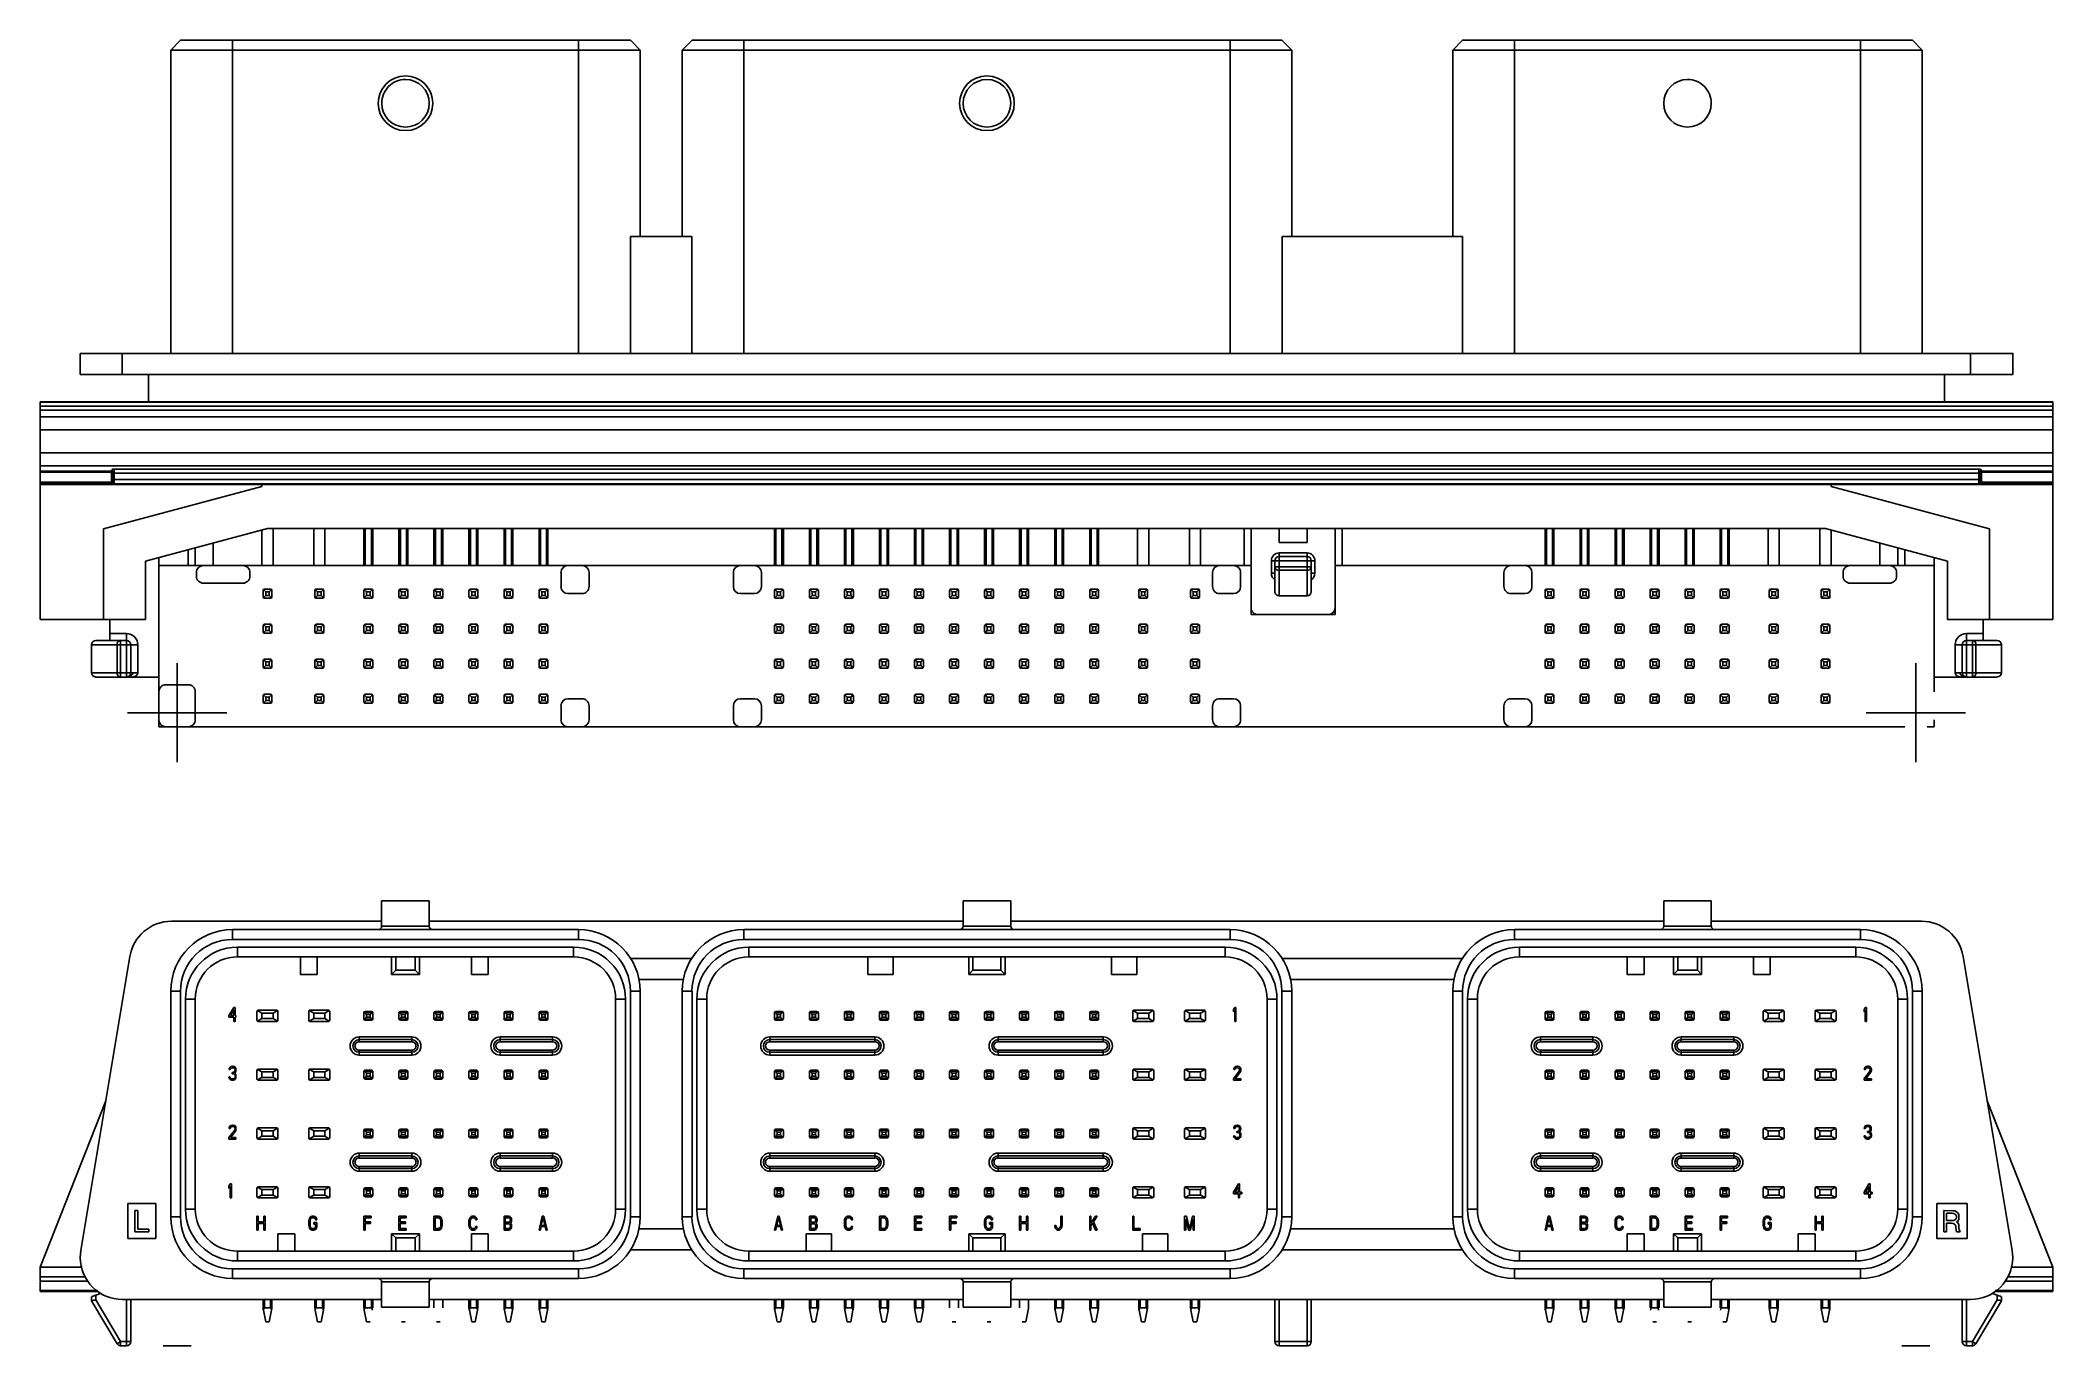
# Model space of a CAD drawing. Extents: x 2.24 to 7.89, y 4.31 to 7.98.
import ezdxf

# ---------------------------------------------------------------- set-up
doc = ezdxf.new("R2010")
doc.units = 0
doc.layers.get('0').update_dxf_attribs({"linetype": 'CONTINUOUS'})

# ---------------------------------------------------------------- blocks, each defined once
blk = doc.blocks.new('SW_CENTERMARKSYMBOL_0')
at = {"color": 0, "linetype": 'CONTINUOUS'}
for p, q in [((0, 0.1), (0, 0.1394)), ((0, 0), (0, 0.1)), ((-0.1, 0), (-0.1394, 0)), ((0, 0), (-0.1, 0)), ((0, 0), (0, -0.1)), ((0, 0), (0.1, 0)), ((0.1, 0), (0.1394, 0)), ((0, -0.1), (0, -0.1394))]:
    blk.add_line(p, q, dxfattribs=at)
blk = doc.blocks.new('SW_CENTERMARKSYMBOL_1')
at = {"color": 0, "linetype": 'CONTINUOUS'}
for p, q in [((0, 0.1), (0, 0.1394)), ((0, 0), (0, 0.1)), ((-0.1, 0), (-0.1394, 0)), ((0, 0), (-0.1, 0)), ((0, 0), (0, -0.1)), ((0, 0), (0.1, 0)), ((0.1, 0), (0.1394, 0)), ((0, -0.1), (0, -0.1394))]:
    blk.add_line(p, q, dxfattribs=at)

msp = doc.modelspace()

# ---------------------------------------------------------------- linework, layer by layer
at = {"color": 7, "linetype": 'CONTINUOUS'}
for p, q in [((2.6314, 7.9761), (2.6038, 7.9486)), ((2.777, 7.9761), (2.6314, 7.9761)), ((2.777, 7.9486), (2.777, 7.9761)), ((2.777, 7.9761), (3.7495, 7.9761)), ((3.7495, 7.9761), (3.7495, 7.9486)), ((3.8951, 7.9761), (3.7495, 7.9761)), ((3.9227, 7.9486), (3.8951, 7.9761)), ((4.0684, 7.9761), (4.0408, 7.9486)), ((4.214, 7.9761), (4.0684, 7.9761)), ((4.214, 7.9486), (4.214, 7.9761)), ((4.214, 7.9761), (5.5802, 7.9761)), ((5.5802, 7.9761), (5.5802, 7.9486)), ((5.7258, 7.9761), (5.5802, 7.9761)), ((5.7534, 7.9486), (5.7258, 7.9761)), ((6.2337, 7.9761), (6.2062, 7.9486)), ((6.3794, 7.9761), (6.2337, 7.9761)), ((6.3794, 7.9486), (6.3794, 7.9761)), ((6.3794, 7.9761), (7.3518, 7.9761)), ((7.3518, 7.9761), (7.3518, 7.9486)), ((7.4975, 7.9761), (7.3518, 7.9761)), ((7.5251, 7.9486), (7.4975, 7.9761)), ((2.777, 7.9486), (2.6038, 7.9486)), ((2.6038, 7.9486), (2.6038, 7.0962)), ((3.7495, 7.9486), (2.777, 7.9486)), ((2.777, 7.0962), (2.777, 7.9486)), ((3.7495, 7.0962), (3.7495, 7.9486)), ((3.9227, 7.9486), (3.7495, 7.9486)), ((3.9227, 7.4249), (3.9227, 7.9486)), ((4.0408, 7.9486), (4.0408, 7.4249)), ((4.214, 7.9486), (4.0408, 7.9486)), ((4.214, 7.0962), (4.214, 7.9486)), ((5.5802, 7.9486), (4.214, 7.9486)), ((5.5802, 7.0962), (5.5802, 7.9486)), ((5.7534, 7.9486), (5.5802, 7.9486)), ((5.7534, 7.4249), (5.7534, 7.9486)), ((6.2062, 7.9486), (6.2062, 7.4249)), ((6.3794, 7.9486), (6.2062, 7.9486)), ((6.3794, 7.0962), (6.3794, 7.9486)), ((7.3518, 7.9486), (6.3794, 7.9486)), ((7.5251, 7.9486), (7.3518, 7.9486)), ((7.3518, 7.0962), (7.3518, 7.9486)), ((7.5251, 7.0962), (7.5251, 7.9486)), ((3.8959, 7.0962), (3.8959, 7.4249)), ((4.0676, 7.4249), (3.8959, 7.4249)), ((4.0676, 7.0962), (4.0676, 7.4249)), ((5.7266, 7.0962), (5.7266, 7.4249)), ((6.2329, 7.4249), (5.7266, 7.4249)), ((6.2329, 7.0962), (6.2329, 7.4249)), ((2.3495, 7.0962), (2.3495, 7.037)), ((2.4676, 7.0962), (2.3495, 7.0962)), ((2.4676, 7.0962), (2.4676, 7.0371)), ((7.6612, 7.0962), (2.4676, 7.0962)), ((7.6612, 7.0962), (7.6612, 7.0371)), ((7.7793, 7.0962), (7.6612, 7.0962)), ((7.7793, 7.0371), (7.7793, 7.0963)), ((2.3495, 7.0371), (2.4676, 7.0371)), ((2.4676, 7.0371), (7.6612, 7.0371)), ((2.5408, 6.9604), (2.5408, 7.0371)), ((7.5881, 7.0371), (7.5881, 6.9604)), ((7.6612, 7.0371), (7.7793, 7.0371)), ((2.5408, 6.9604), (2.237, 6.9604)), ((2.237, 6.9604), (2.237, 6.9594)), ((2.237, 6.9594), (7.8919, 6.9594)), ((2.237, 6.9594), (2.237, 6.9476)), ((7.5881, 6.9604), (2.5408, 6.9604)), ((7.8919, 6.9604), (7.5881, 6.9604)), ((7.8919, 6.9604), (7.8919, 6.9594)), ((7.8919, 6.9476), (7.8919, 6.9594)), ((2.237, 6.9476), (7.8919, 6.9476)), ((2.237, 6.9476), (2.237, 6.9363)), ((2.237, 6.9363), (7.8919, 6.9363)), ((2.237, 6.9363), (2.237, 6.9178)), ((2.237, 6.9178), (7.8919, 6.9178)), ((2.237, 6.8809), (2.237, 6.9178)), ((7.8919, 6.9363), (7.8919, 6.9476)), ((7.8919, 6.9178), (7.8919, 6.9363)), ((7.8919, 6.9178), (7.8919, 6.8809)), ((7.8919, 6.8809), (2.237, 6.8809)), ((2.237, 6.8171), (2.237, 6.8809)), ((7.8919, 6.8809), (7.8919, 6.8171)), ((2.237, 6.8171), (7.8919, 6.8171)), ((2.237, 6.7801), (2.237, 6.8171)), ((7.8919, 6.8171), (7.8919, 6.7801)), ((7.8919, 6.7801), (2.237, 6.7801)), ((2.237, 6.7801), (2.237, 6.7657)), ((2.237, 6.7657), (2.237, 6.7619)), ((2.437, 6.7656), (2.237, 6.7657)), ((2.437, 6.7619), (2.237, 6.7619)), ((2.237, 6.7619), (2.237, 6.7343)), ((2.437, 6.7343), (2.237, 6.7343)), ((2.237, 6.7343), (2.237, 6.7303)), ((2.237, 6.7303), (2.437, 6.7303)), ((2.237, 6.7303), (2.237, 6.7281)), ((2.437, 6.7656), (2.437, 6.7664)), ((2.437, 6.7619), (2.437, 6.7656)), ((2.437, 6.7343), (2.437, 6.7619)), ((2.441, 6.7619), (2.437, 6.7619)), ((2.441, 6.7343), (2.437, 6.7343)), ((2.437, 6.7303), (2.437, 6.7343)), ((2.437, 6.7303), (2.437, 6.7302)), ((2.441, 6.7619), (2.441, 6.7627)), ((2.441, 6.7343), (2.441, 6.7619)), ((2.441, 6.76), (2.4449, 6.76)), ((2.441, 6.7415), (2.4449, 6.7415)), ((2.441, 6.7341), (2.441, 6.7343)), ((7.684, 6.7711), (2.4449, 6.7711)), ((2.4449, 6.7711), (2.4449, 6.7621)), ((2.4449, 6.7621), (2.4449, 6.76)), ((2.4449, 6.7415), (2.4449, 6.76)), ((2.4449, 6.76), (7.684, 6.76)), ((2.4449, 6.7415), (2.4449, 6.736)), ((7.684, 6.7415), (2.4449, 6.7415)), ((2.4449, 6.7297), (2.4449, 6.736)), ((2.4449, 6.7297), (7.684, 6.7297)), ((7.684, 6.7621), (7.684, 6.7711)), ((7.684, 6.76), (7.684, 6.7621)), ((7.684, 6.76), (7.6879, 6.76)), ((7.684, 6.76), (7.684, 6.7415)), ((7.684, 6.7415), (7.6879, 6.7415)), ((7.684, 6.736), (7.684, 6.7415)), ((7.684, 6.736), (7.684, 6.7297)), ((7.6879, 6.7619), (7.6879, 6.7627)), ((7.6918, 6.7619), (7.6879, 6.7619)), ((7.6879, 6.7343), (7.6879, 6.7619)), ((7.6918, 6.7343), (7.6879, 6.7343)), ((7.6879, 6.7343), (7.6879, 6.7341)), ((7.6918, 6.7656), (7.6918, 6.7664)), ((7.8919, 6.7657), (7.6918, 6.7656)), ((7.6918, 6.7656), (7.6918, 6.7619)), ((7.8919, 6.7619), (7.6918, 6.7619)), ((7.6918, 6.7619), (7.6918, 6.7343)), ((7.6918, 6.7343), (7.6918, 6.7303)), ((7.8919, 6.7343), (7.6918, 6.7343)), ((7.6918, 6.7303), (7.8919, 6.7303)), ((7.6918, 6.7302), (7.6918, 6.7303)), ((7.8919, 6.7657), (7.8919, 6.7801)), ((7.8919, 6.7619), (7.8919, 6.7657)), ((7.8919, 6.7343), (7.8919, 6.7619)), ((7.8919, 6.7343), (7.8919, 6.7303)), ((7.8919, 6.7303), (7.8919, 6.7281)), ((2.237, 6.7281), (2.8597, 6.7281)), ((2.237, 6.3482), (2.237, 6.7281)), ((2.8597, 6.7222), (2.4148, 6.603)), ((2.8597, 6.7281), (2.8597, 6.7222)), ((7.2692, 6.7281), (2.8597, 6.7281)), ((7.2692, 6.7281), (7.8919, 6.7281)), ((7.2692, 6.7222), (7.2692, 6.7281)), ((7.714, 6.603), (7.2692, 6.7222)), ((7.8919, 6.7281), (7.8919, 6.3482)), ((2.4148, 6.603), (2.4148, 6.3482)), ((2.5329, 6.5123), (2.8753, 6.6041)), ((2.7229, 6.5632), (2.7229, 6.4997)), ((2.8597, 6.5999), (2.8597, 6.4997)), ((2.8753, 6.6041), (7.2536, 6.6041)), ((2.8912, 6.4997), (2.8912, 6.6041)), ((3.0054, 6.6041), (3.0054, 6.4997)), ((3.0369, 6.4997), (3.0369, 6.6041)), ((3.1464, 6.4997), (3.1464, 6.6041)), ((3.1504, 6.6041), (3.1504, 6.4997)), ((3.1675, 6.6041), (3.1675, 6.4997)), ((3.1714, 6.4997), (3.1714, 6.6041)), ((3.2448, 6.6041), (3.2448, 6.4997)), ((3.2488, 6.4997), (3.2488, 6.6041)), ((3.2659, 6.4997), (3.2659, 6.6041)), ((3.2698, 6.6041), (3.2698, 6.4997)), ((3.3433, 6.4997), (3.3433, 6.6041)), ((3.3472, 6.4997), (3.3472, 6.6041)), ((3.3643, 6.4997), (3.3643, 6.6041)), ((3.3683, 6.6041), (3.3683, 6.4997)), ((3.4417, 6.4997), (3.4417, 6.6041)), ((3.4456, 6.4997), (3.4456, 6.6041)), ((3.4628, 6.4997), (3.4628, 6.6041)), ((3.4667, 6.6041), (3.4667, 6.4997)), ((3.5401, 6.6041), (3.5401, 6.4997)), ((3.5441, 6.6041), (3.5441, 6.4997)), ((3.5612, 6.4997), (3.5612, 6.6041)), ((3.5651, 6.6041), (3.5651, 6.4997)), ((3.6385, 6.6041), (3.6385, 6.4997)), ((3.6425, 6.6041), (3.6425, 6.4997)), ((3.6596, 6.4997), (3.6596, 6.6041)), ((3.6635, 6.6041), (3.6635, 6.4997)), ((4.3, 6.4997), (4.3, 6.6041)), ((4.3039, 6.4997), (4.3039, 6.6041)), ((4.321, 6.4997), (4.321, 6.6041)), ((4.325, 6.4997), (4.325, 6.6041)), ((4.3984, 6.6041), (4.3984, 6.4997)), ((4.4023, 6.6041), (4.4023, 6.4997)), ((4.4195, 6.4997), (4.4195, 6.6041)), ((4.4234, 6.6041), (4.4234, 6.4997)), ((4.4968, 6.6041), (4.4968, 6.4997)), ((4.5008, 6.6041), (4.5008, 6.4997)), ((4.5179, 6.4997), (4.5179, 6.6041)), ((4.5218, 6.4997), (4.5218, 6.6041)), ((4.5952, 6.4997), (4.5952, 6.6041)), ((4.5992, 6.6041), (4.5992, 6.4997)), ((4.6163, 6.6041), (4.6163, 6.4997)), ((4.6202, 6.6041), (4.6202, 6.4997)), ((4.6937, 6.6041), (4.6937, 6.4997)), ((4.6976, 6.6041), (4.6976, 6.4997)), ((4.7147, 6.4997), (4.7147, 6.6041)), ((4.7187, 6.4997), (4.7187, 6.6041)), ((4.7921, 6.4997), (4.7921, 6.6041)), ((4.796, 6.6041), (4.796, 6.4997)), ((4.8132, 6.6041), (4.8132, 6.4997)), ((4.8171, 6.6041), (4.8171, 6.4997)), ((4.8905, 6.4997), (4.8905, 6.6041)), ((4.8945, 6.4997), (4.8945, 6.6041)), ((4.9116, 6.4997), (4.9116, 6.6041)), ((4.9155, 6.6041), (4.9155, 6.4997)), ((4.9889, 6.6041), (4.9889, 6.4997)), ((4.9929, 6.6041), (4.9929, 6.4997)), ((5.01, 6.6041), (5.01, 6.4997)), ((5.0139, 6.6041), (5.0139, 6.4997)), ((5.0874, 6.4997), (5.0874, 6.6041)), ((5.0913, 6.4997), (5.0913, 6.6041)), ((5.1084, 6.4997), (5.1084, 6.6041)), ((5.1124, 6.6041), (5.1124, 6.4997)), ((5.1858, 6.4997), (5.1858, 6.6041)), ((5.1897, 6.4997), (5.1897, 6.6041)), ((5.2069, 6.6041), (5.2069, 6.4997)), ((5.2108, 6.6041), (5.2108, 6.4997)), ((5.3203, 6.6041), (5.3203, 6.4997)), ((5.3518, 6.4997), (5.3518, 6.6041)), ((5.466, 6.6041), (5.466, 6.4997)), ((5.4975, 6.6041), (5.4975, 6.4997)), ((5.6195, 6.6041), (5.6195, 6.4997)), ((5.6392, 6.5018), (5.6392, 6.6041)), ((5.718, 6.6041), (5.718, 6.5647)), ((5.718, 6.5647), (5.7967, 6.5647)), ((5.7967, 6.5647), (5.7967, 6.6041)), ((5.8755, 6.6041), (5.8755, 6.5018)), ((5.8951, 6.4997), (5.8951, 6.6041)), ((6.4653, 6.6041), (6.4653, 6.4997)), ((6.4693, 6.6041), (6.4693, 6.4997)), ((6.4864, 6.4997), (6.4864, 6.6041)), ((6.4903, 6.4997), (6.4903, 6.6041)), ((6.5637, 6.4997), (6.5637, 6.6041)), ((6.5677, 6.4997), (6.5677, 6.6041)), ((6.5848, 6.4997), (6.5848, 6.6041)), ((6.5887, 6.4997), (6.5887, 6.6041)), ((6.6622, 6.6041), (6.6622, 6.4997)), ((6.6661, 6.4997), (6.6661, 6.6041)), ((6.6832, 6.4997), (6.6832, 6.6041)), ((6.6872, 6.6041), (6.6872, 6.4997)), ((6.7606, 6.6041), (6.7606, 6.4997)), ((6.7645, 6.4997), (6.7645, 6.6041)), ((6.7817, 6.4997), (6.7817, 6.6041)), ((6.7856, 6.6041), (6.7856, 6.4997)), ((6.859, 6.6041), (6.859, 6.4997)), ((6.863, 6.6041), (6.863, 6.4997)), ((6.8801, 6.4997), (6.8801, 6.6041)), ((6.884, 6.6041), (6.884, 6.4997)), ((6.9574, 6.4997), (6.9574, 6.6041)), ((6.9614, 6.4997), (6.9614, 6.6041)), ((6.9785, 6.6041), (6.9785, 6.4997)), ((6.9824, 6.6041), (6.9824, 6.4997)), ((7.092, 6.6041), (7.092, 6.4997)), ((7.1235, 6.6041), (7.1235, 6.4997)), ((7.2377, 6.6041), (7.2377, 6.4997)), ((7.2536, 6.6041), (7.5959, 6.5123)), ((7.2692, 6.5999), (7.2692, 6.4997)), ((7.406, 6.4997), (7.406, 6.5632)), ((7.714, 6.3482), (7.714, 6.603)), ((2.5329, 6.3482), (2.5329, 6.5123)), ((2.5703, 6.5224), (2.5703, 6.4997)), ((2.653, 6.5445), (2.653, 6.4997)), ((2.6727, 6.5498), (2.6727, 6.4997)), ((5.7062, 6.5135), (5.6963, 6.5135)), ((5.6963, 6.5135), (5.6963, 6.4781)), ((5.7062, 6.5135), (5.718, 6.5135)), ((5.7062, 6.4966), (5.7062, 6.5135)), ((5.718, 6.5352), (5.718, 6.5253)), ((5.7967, 6.5352), (5.718, 6.5352)), ((5.718, 6.5253), (5.718, 6.5135)), ((5.7967, 6.5253), (5.718, 6.5253)), ((5.718, 6.5135), (5.7967, 6.5135)), ((5.718, 6.5135), (5.718, 6.4966)), ((5.7967, 6.5352), (5.7967, 6.5253)), ((5.7967, 6.5135), (5.7967, 6.5253)), ((5.7967, 6.4966), (5.7967, 6.5135)), ((5.7967, 6.5135), (5.8085, 6.5135)), ((5.8085, 6.5135), (5.8085, 6.4966)), ((5.8184, 6.5135), (5.8085, 6.5135)), ((5.8184, 6.4781), (5.8184, 6.5135)), ((7.4562, 6.4997), (7.4562, 6.5498)), ((7.4758, 6.5445), (7.4758, 6.4997)), ((7.5585, 6.4997), (7.5585, 6.5224)), ((7.5959, 6.3482), (7.5959, 6.5123)), ((2.6953, 6.4997), (2.5703, 6.4997)), ((2.5703, 6.1454), (2.5703, 6.4997)), ((2.6757, 6.4702), (2.6757, 6.4801)), ((2.6953, 6.4997), (2.8066, 6.4997)), ((2.8066, 6.4505), (2.6953, 6.4505)), ((3.7199, 6.4997), (2.8066, 6.4997)), ((2.8262, 6.4702), (2.8262, 6.4801)), ((3.7003, 6.4407), (3.7003, 6.4801)), ((3.7199, 6.4997), (3.7593, 6.4997)), ((4.2042, 6.4997), (3.7593, 6.4997)), ((3.779, 6.4801), (3.779, 6.4407)), ((4.1845, 6.4407), (4.1845, 6.4801)), ((4.2042, 6.4997), (4.2436, 6.4997)), ((5.5507, 6.4997), (4.2436, 6.4997)), ((4.2633, 6.4801), (4.2633, 6.4407)), ((5.531, 6.4407), (5.531, 6.4801)), ((5.5507, 6.4997), (5.59, 6.4997)), ((5.6392, 6.4997), (5.59, 6.4997)), ((5.6097, 6.4801), (5.6097, 6.4407)), ((5.6392, 6.3619), (5.6392, 6.4997)), ((5.6963, 6.4781), (5.7062, 6.4781)), ((5.7062, 6.4966), (5.718, 6.4966)), ((5.7062, 6.4269), (5.7062, 6.4966)), ((5.718, 6.4966), (5.718, 6.4865)), ((5.718, 6.4966), (5.7967, 6.4966)), ((5.718, 6.4865), (5.7967, 6.4865)), ((5.718, 6.4151), (5.718, 6.4865)), ((5.7967, 6.4865), (5.7967, 6.4966)), ((5.7967, 6.4966), (5.8079, 6.4966)), ((5.7967, 6.4865), (5.7967, 6.4151)), ((5.8079, 6.4966), (5.8085, 6.4966)), ((5.8085, 6.4966), (5.8085, 6.4269)), ((5.8184, 6.4781), (5.8085, 6.4781)), ((5.8755, 6.4997), (5.8755, 6.3619)), ((6.3695, 6.4997), (5.8755, 6.4997)), ((6.3499, 6.4407), (6.3499, 6.4801)), ((6.3695, 6.4997), (6.4089, 6.4997)), ((7.3223, 6.4997), (6.4089, 6.4997)), ((6.4286, 6.4801), (6.4286, 6.4407)), ((7.3026, 6.4801), (7.3026, 6.4702)), ((7.3223, 6.4997), (7.4335, 6.4997)), ((7.4335, 6.4505), (7.3223, 6.4505)), ((7.5585, 6.4997), (7.4335, 6.4997)), ((7.4532, 6.4801), (7.4532, 6.4702)), ((7.5585, 6.4997), (7.5585, 6.1454)), ((2.863, 6.4295), (2.863, 6.4123)), ((2.8705, 6.4258), (2.8641, 6.4322)), ((2.8641, 6.4096), (2.8705, 6.416)), ((2.8669, 6.4334), (2.884, 6.4334)), ((2.8669, 6.4084), (2.884, 6.4084)), ((2.8705, 6.416), (2.8705, 6.4258)), ((2.8804, 6.4258), (2.8705, 6.4258)), ((2.8705, 6.416), (2.8804, 6.416)), ((2.8868, 6.4322), (2.8804, 6.4258)), ((2.8804, 6.4258), (2.8804, 6.416)), ((2.8804, 6.416), (2.8868, 6.4096)), ((2.888, 6.4295), (2.888, 6.4123)), ((3.0086, 6.4295), (3.0086, 6.4123)), ((3.0162, 6.4258), (3.0098, 6.4322)), ((3.0098, 6.4096), (3.0162, 6.416)), ((3.0126, 6.4334), (3.0297, 6.4334)), ((3.0126, 6.4084), (3.0297, 6.4084)), ((3.0162, 6.416), (3.0162, 6.4258)), ((3.026, 6.4258), (3.0162, 6.4258)), ((3.0162, 6.416), (3.026, 6.416)), ((3.0325, 6.4322), (3.026, 6.4258)), ((3.026, 6.4258), (3.026, 6.416)), ((3.026, 6.416), (3.0325, 6.4096)), ((3.0336, 6.4295), (3.0336, 6.4123)), ((3.1464, 6.4123), (3.1464, 6.4295)), ((3.154, 6.4258), (3.1476, 6.4322)), ((3.1476, 6.4096), (3.154, 6.416)), ((3.1504, 6.4334), (3.1675, 6.4334)), ((3.1504, 6.4084), (3.1675, 6.4084)), ((3.154, 6.416), (3.154, 6.4258)), ((3.1638, 6.4258), (3.154, 6.4258)), ((3.154, 6.416), (3.1638, 6.416)), ((3.1703, 6.4322), (3.1638, 6.4258)), ((3.1638, 6.4258), (3.1638, 6.416)), ((3.1638, 6.416), (3.1703, 6.4096)), ((3.1714, 6.4295), (3.1714, 6.4123)), ((3.2448, 6.4123), (3.2448, 6.4295)), ((3.2524, 6.4258), (3.246, 6.4322)), ((3.2524, 6.416), (3.246, 6.4096)), ((3.2488, 6.4334), (3.2659, 6.4334)), ((3.2659, 6.4084), (3.2488, 6.4084)), ((3.2524, 6.416), (3.2524, 6.4258)), ((3.2623, 6.4258), (3.2524, 6.4258)), ((3.2623, 6.416), (3.2524, 6.416)), ((3.2687, 6.4322), (3.2623, 6.4258)), ((3.2623, 6.4258), (3.2623, 6.416)), ((3.2687, 6.4096), (3.2623, 6.416)), ((3.2698, 6.4123), (3.2698, 6.4295)), ((3.3433, 6.4123), (3.3433, 6.4295)), ((3.3508, 6.4258), (3.3444, 6.4322)), ((3.3508, 6.416), (3.3444, 6.4096)), ((3.3472, 6.4334), (3.3643, 6.4334)), ((3.3643, 6.4084), (3.3472, 6.4084)), ((3.3508, 6.416), (3.3508, 6.4258)), ((3.3607, 6.4258), (3.3508, 6.4258)), ((3.3607, 6.416), (3.3508, 6.416)), ((3.3671, 6.4322), (3.3607, 6.4258)), ((3.3607, 6.4258), (3.3607, 6.416)), ((3.3671, 6.4096), (3.3607, 6.416)), ((3.3683, 6.4123), (3.3683, 6.4295)), ((3.4417, 6.4123), (3.4417, 6.4295)), ((3.4493, 6.4258), (3.4428, 6.4322)), ((3.4428, 6.4096), (3.4493, 6.416)), ((3.4456, 6.4334), (3.4628, 6.4334)), ((3.4456, 6.4084), (3.4628, 6.4084)), ((3.4493, 6.416), (3.4493, 6.4258)), ((3.4591, 6.4258), (3.4493, 6.4258)), ((3.4493, 6.416), (3.4591, 6.416)), ((3.4655, 6.4322), (3.4591, 6.4258)), ((3.4591, 6.4258), (3.4591, 6.416)), ((3.4591, 6.416), (3.4655, 6.4096)), ((3.4667, 6.4123), (3.4667, 6.4295)), ((3.5401, 6.4123), (3.5401, 6.4295)), ((3.5477, 6.4258), (3.5413, 6.4322)), ((3.5477, 6.416), (3.5413, 6.4096)), ((3.5441, 6.4334), (3.5612, 6.4334)), ((3.5612, 6.4084), (3.5441, 6.4084)), ((3.5477, 6.416), (3.5477, 6.4258)), ((3.5575, 6.4258), (3.5477, 6.4258)), ((3.5575, 6.416), (3.5477, 6.416)), ((3.564, 6.4322), (3.5575, 6.4258)), ((3.5575, 6.4258), (3.5575, 6.416)), ((3.564, 6.4096), (3.5575, 6.416)), ((3.5651, 6.4123), (3.5651, 6.4295)), ((3.6385, 6.4123), (3.6385, 6.4295)), ((3.6461, 6.4258), (3.6397, 6.4322)), ((3.6397, 6.4096), (3.6461, 6.416)), ((3.6425, 6.4334), (3.6596, 6.4334)), ((3.6425, 6.4084), (3.6596, 6.4084)), ((3.6461, 6.416), (3.6461, 6.4258)), ((3.656, 6.4258), (3.6461, 6.4258)), ((3.6461, 6.416), (3.656, 6.416)), ((3.6624, 6.4322), (3.656, 6.4258)), ((3.656, 6.4258), (3.656, 6.416)), ((3.656, 6.416), (3.6624, 6.4096)), ((3.6635, 6.4295), (3.6635, 6.4123)), ((3.7593, 6.421), (3.7199, 6.421)), ((4.2436, 6.421), (4.2042, 6.421)), ((4.3, 6.4123), (4.3, 6.4295)), ((4.3075, 6.4258), (4.3011, 6.4322)), ((4.3075, 6.416), (4.3011, 6.4096)), ((4.3039, 6.4334), (4.321, 6.4334)), ((4.3039, 6.4084), (4.321, 6.4084)), ((4.3075, 6.4258), (4.3075, 6.416)), ((4.3174, 6.4258), (4.3075, 6.4258)), ((4.3174, 6.416), (4.3075, 6.416)), ((4.3238, 6.4322), (4.3174, 6.4258)), ((4.3174, 6.4258), (4.3174, 6.416)), ((4.3174, 6.416), (4.3238, 6.4096)), ((4.325, 6.4295), (4.325, 6.4123)), ((4.3984, 6.4123), (4.3984, 6.4295)), ((4.406, 6.4258), (4.3995, 6.4322)), ((4.3995, 6.4096), (4.406, 6.416)), ((4.4023, 6.4334), (4.4195, 6.4334)), ((4.4023, 6.4084), (4.4195, 6.4084)), ((4.406, 6.416), (4.406, 6.4258)), ((4.4158, 6.4258), (4.406, 6.4258)), ((4.406, 6.416), (4.4158, 6.416)), ((4.4222, 6.4322), (4.4158, 6.4258)), ((4.4158, 6.4258), (4.4158, 6.416)), ((4.4158, 6.416), (4.4222, 6.4096)), ((4.4234, 6.4295), (4.4234, 6.4123)), ((4.4968, 6.4123), (4.4968, 6.4295)), ((4.5044, 6.4258), (4.498, 6.4322)), ((4.498, 6.4096), (4.5044, 6.416)), ((4.5008, 6.4334), (4.5179, 6.4334)), ((4.5008, 6.4084), (4.5179, 6.4084)), ((4.5044, 6.416), (4.5044, 6.4258)), ((4.5142, 6.4258), (4.5044, 6.4258)), ((4.5142, 6.416), (4.5044, 6.416)), ((4.5207, 6.4322), (4.5142, 6.4258)), ((4.5142, 6.416), (4.5142, 6.4258)), ((4.5207, 6.4096), (4.5142, 6.416)), ((4.5218, 6.4295), (4.5218, 6.4123)), ((4.5952, 6.4123), (4.5952, 6.4295)), ((4.6028, 6.4258), (4.5964, 6.4322)), ((4.5964, 6.4096), (4.6028, 6.416)), ((4.5992, 6.4334), (4.6163, 6.4334)), ((4.5992, 6.4084), (4.6163, 6.4084)), ((4.6028, 6.416), (4.6028, 6.4258)), ((4.6127, 6.4258), (4.6028, 6.4258)), ((4.6028, 6.416), (4.6127, 6.416)), ((4.6191, 6.4322), (4.6127, 6.4258)), ((4.6127, 6.4258), (4.6127, 6.416)), ((4.6127, 6.416), (4.6191, 6.4096)), ((4.6202, 6.4123), (4.6202, 6.4295)), ((4.6937, 6.4123), (4.6937, 6.4295)), ((4.7012, 6.4258), (4.6948, 6.4322)), ((4.6948, 6.4096), (4.7012, 6.416)), ((4.6976, 6.4334), (4.7147, 6.4334)), ((4.6976, 6.4084), (4.7147, 6.4084)), ((4.7012, 6.416), (4.7012, 6.4258)), ((4.7111, 6.4258), (4.7012, 6.4258)), ((4.7012, 6.416), (4.7111, 6.416)), ((4.7175, 6.4322), (4.7111, 6.4258)), ((4.7111, 6.4258), (4.7111, 6.416)), ((4.7111, 6.416), (4.7175, 6.4096)), ((4.7187, 6.4295), (4.7187, 6.4123)), ((4.7921, 6.4123), (4.7921, 6.4295)), ((4.7997, 6.4258), (4.7932, 6.4322)), ((4.7932, 6.4096), (4.7997, 6.416)), ((4.796, 6.4334), (4.8132, 6.4334)), ((4.796, 6.4084), (4.8132, 6.4084)), ((4.7997, 6.416), (4.7997, 6.4258)), ((4.8095, 6.4258), (4.7997, 6.4258)), ((4.7997, 6.416), (4.8095, 6.416)), ((4.8159, 6.4322), (4.8095, 6.4258)), ((4.8095, 6.4258), (4.8095, 6.416)), ((4.8095, 6.416), (4.8159, 6.4096)), ((4.8171, 6.4123), (4.8171, 6.4295)), ((4.8905, 6.4123), (4.8905, 6.4295)), ((4.8981, 6.4258), (4.8917, 6.4322)), ((4.8917, 6.4096), (4.8981, 6.416)), ((4.8945, 6.4334), (4.9116, 6.4334)), ((4.8945, 6.4084), (4.9116, 6.4084)), ((4.8981, 6.416), (4.8981, 6.4258)), ((4.9079, 6.4258), (4.8981, 6.4258)), ((4.9079, 6.416), (4.8981, 6.416)), ((4.9144, 6.4322), (4.9079, 6.4258)), ((4.9079, 6.416), (4.9079, 6.4258)), ((4.9144, 6.4096), (4.9079, 6.416)), ((4.9155, 6.4295), (4.9155, 6.4123)), ((4.9889, 6.4295), (4.9889, 6.4123)), ((4.9965, 6.4258), (4.9901, 6.4322)), ((4.9965, 6.416), (4.9901, 6.4096)), ((4.9929, 6.4334), (5.01, 6.4334)), ((5.01, 6.4084), (4.9929, 6.4084)), ((4.9965, 6.4258), (4.9965, 6.416)), ((5.0064, 6.4258), (4.9965, 6.4258)), ((5.0064, 6.416), (4.9965, 6.416)), ((5.0128, 6.4322), (5.0064, 6.4258)), ((5.0064, 6.4258), (5.0064, 6.416)), ((5.0064, 6.416), (5.0128, 6.4096)), ((5.0139, 6.4295), (5.0139, 6.4123)), ((5.0874, 6.4123), (5.0874, 6.4295)), ((5.0949, 6.4258), (5.0885, 6.4322)), ((5.0885, 6.4096), (5.0949, 6.416)), ((5.0913, 6.4334), (5.1084, 6.4334)), ((5.0913, 6.4084), (5.1084, 6.4084)), ((5.0949, 6.416), (5.0949, 6.4258)), ((5.1048, 6.4258), (5.0949, 6.4258)), ((5.0949, 6.416), (5.1048, 6.416)), ((5.1112, 6.4322), (5.1048, 6.4258)), ((5.1048, 6.416), (5.1048, 6.4258)), ((5.1112, 6.4096), (5.1048, 6.416)), ((5.1124, 6.4123), (5.1124, 6.4295)), ((5.1858, 6.4123), (5.1858, 6.4295)), ((5.1934, 6.4258), (5.1869, 6.4322)), ((5.1869, 6.4096), (5.1934, 6.416)), ((5.1897, 6.4334), (5.2069, 6.4334)), ((5.1897, 6.4084), (5.2069, 6.4084)), ((5.1934, 6.416), (5.1934, 6.4258)), ((5.2032, 6.4258), (5.1934, 6.4258)), ((5.1934, 6.416), (5.2032, 6.416)), ((5.2096, 6.4322), (5.2032, 6.4258)), ((5.2032, 6.4258), (5.2032, 6.416)), ((5.2032, 6.416), (5.2096, 6.4096)), ((5.2108, 6.4295), (5.2108, 6.4123)), ((5.3236, 6.4295), (5.3236, 6.4123)), ((5.3312, 6.4258), (5.3247, 6.4322)), ((5.3247, 6.4096), (5.3312, 6.416)), ((5.3275, 6.4334), (5.3446, 6.4334)), ((5.3275, 6.4084), (5.3446, 6.4084)), ((5.3312, 6.416), (5.3312, 6.4258)), ((5.341, 6.4258), (5.3312, 6.4258)), ((5.3312, 6.416), (5.341, 6.416)), ((5.3474, 6.4322), (5.341, 6.4258)), ((5.341, 6.4258), (5.341, 6.416)), ((5.341, 6.416), (5.3474, 6.4096)), ((5.3486, 6.4295), (5.3486, 6.4123)), ((5.4693, 6.4295), (5.4693, 6.4123)), ((5.4768, 6.4258), (5.4704, 6.4322)), ((5.4704, 6.4096), (5.4768, 6.416)), ((5.4732, 6.4334), (5.4903, 6.4334)), ((5.4732, 6.4084), (5.4903, 6.4084)), ((5.4768, 6.416), (5.4768, 6.4258)), ((5.4867, 6.4258), (5.4768, 6.4258)), ((5.4768, 6.416), (5.4867, 6.416)), ((5.4931, 6.4322), (5.4867, 6.4258)), ((5.4867, 6.4258), (5.4867, 6.416)), ((5.4867, 6.416), (5.4931, 6.4096)), ((5.4943, 6.4295), (5.4943, 6.4123)), ((5.59, 6.421), (5.5507, 6.421)), ((5.7967, 6.4151), (5.718, 6.4151)), ((6.4089, 6.421), (6.3695, 6.421)), ((6.4653, 6.4123), (6.4653, 6.4295)), ((6.4729, 6.4258), (6.4665, 6.4322)), ((6.4665, 6.4096), (6.4729, 6.416)), ((6.4693, 6.4334), (6.4864, 6.4334)), ((6.4693, 6.4084), (6.4864, 6.4084)), ((6.4729, 6.416), (6.4729, 6.4258)), ((6.4827, 6.4258), (6.4729, 6.4258)), ((6.4729, 6.416), (6.4827, 6.416)), ((6.4892, 6.4322), (6.4827, 6.4258)), ((6.4827, 6.4258), (6.4827, 6.416)), ((6.4827, 6.416), (6.4892, 6.4096)), ((6.4903, 6.4123), (6.4903, 6.4295)), ((6.5637, 6.4123), (6.5637, 6.4295)), ((6.5713, 6.4258), (6.5649, 6.4322)), ((6.5649, 6.4096), (6.5713, 6.416)), ((6.5677, 6.4334), (6.5848, 6.4334)), ((6.5677, 6.4084), (6.5848, 6.4084)), ((6.5713, 6.416), (6.5713, 6.4258)), ((6.5812, 6.4258), (6.5713, 6.4258)), ((6.5713, 6.416), (6.5812, 6.416)), ((6.5876, 6.4322), (6.5812, 6.4258)), ((6.5812, 6.4258), (6.5812, 6.416)), ((6.5812, 6.416), (6.5876, 6.4096)), ((6.5887, 6.4295), (6.5887, 6.4123)), ((6.6622, 6.4123), (6.6622, 6.4295)), ((6.6697, 6.4258), (6.6633, 6.4322)), ((6.6633, 6.4096), (6.6697, 6.416)), ((6.6661, 6.4334), (6.6832, 6.4334)), ((6.6661, 6.4084), (6.6832, 6.4084)), ((6.6697, 6.416), (6.6697, 6.4258)), ((6.6796, 6.4258), (6.6697, 6.4258)), ((6.6697, 6.416), (6.6796, 6.416)), ((6.686, 6.4322), (6.6796, 6.4258)), ((6.6796, 6.416), (6.6796, 6.4258)), ((6.686, 6.4096), (6.6796, 6.416)), ((6.6872, 6.4123), (6.6872, 6.4295)), ((6.7606, 6.4123), (6.7606, 6.4295)), ((6.7682, 6.4258), (6.7617, 6.4322)), ((6.7617, 6.4096), (6.7682, 6.416)), ((6.7645, 6.4334), (6.7817, 6.4334)), ((6.7645, 6.4084), (6.7817, 6.4084)), ((6.7682, 6.416), (6.7682, 6.4258)), ((6.778, 6.4258), (6.7682, 6.4258)), ((6.7682, 6.416), (6.778, 6.416)), ((6.7844, 6.4322), (6.778, 6.4258)), ((6.778, 6.4258), (6.778, 6.416)), ((6.778, 6.416), (6.7844, 6.4096)), ((6.7856, 6.4295), (6.7856, 6.4123)), ((6.859, 6.4123), (6.859, 6.4295)), ((6.8666, 6.4258), (6.8602, 6.4322)), ((6.8602, 6.4096), (6.8666, 6.416)), ((6.863, 6.4334), (6.8801, 6.4334)), ((6.863, 6.4084), (6.8801, 6.4084)), ((6.8666, 6.416), (6.8666, 6.4258)), ((6.8764, 6.4258), (6.8666, 6.4258)), ((6.8666, 6.416), (6.8764, 6.416)), ((6.8829, 6.4322), (6.8764, 6.4258)), ((6.8764, 6.4258), (6.8764, 6.416)), ((6.8764, 6.416), (6.8829, 6.4096)), ((6.884, 6.4295), (6.884, 6.4123)), ((6.9574, 6.4123), (6.9574, 6.4295)), ((6.965, 6.4258), (6.9586, 6.4322)), ((6.9586, 6.4096), (6.965, 6.416)), ((6.9614, 6.4334), (6.9785, 6.4334)), ((6.9614, 6.4084), (6.9785, 6.4084)), ((6.965, 6.416), (6.965, 6.4258)), ((6.9749, 6.4258), (6.965, 6.4258)), ((6.965, 6.416), (6.9749, 6.416)), ((6.9813, 6.4322), (6.9749, 6.4258)), ((6.9749, 6.4258), (6.9749, 6.416)), ((6.9749, 6.416), (6.9813, 6.4096)), ((6.9824, 6.4123), (6.9824, 6.4295)), ((7.0952, 6.4295), (7.0952, 6.4123)), ((7.1028, 6.4258), (7.0964, 6.4322)), ((7.0964, 6.4096), (7.1028, 6.416)), ((7.0992, 6.4334), (7.1163, 6.4334)), ((7.0992, 6.4084), (7.1163, 6.4084)), ((7.1028, 6.416), (7.1028, 6.4258)), ((7.1127, 6.4258), (7.1028, 6.4258)), ((7.1028, 6.416), (7.1127, 6.416)), ((7.1191, 6.4322), (7.1127, 6.4258)), ((7.1127, 6.4258), (7.1127, 6.416)), ((7.1127, 6.416), (7.1191, 6.4096)), ((7.1202, 6.4295), (7.1202, 6.4123)), ((7.2409, 6.4295), (7.2409, 6.4123)), ((7.2485, 6.4258), (7.2421, 6.4322)), ((7.2421, 6.4096), (7.2485, 6.416)), ((7.2448, 6.4334), (7.262, 6.4334)), ((7.2448, 6.4084), (7.262, 6.4084)), ((7.2485, 6.416), (7.2485, 6.4258)), ((7.2583, 6.4258), (7.2485, 6.4258)), ((7.2485, 6.416), (7.2583, 6.416)), ((7.2648, 6.4322), (7.2583, 6.4258)), ((7.2583, 6.4258), (7.2583, 6.416)), ((7.2583, 6.416), (7.2648, 6.4096)), ((7.2659, 6.4295), (7.2659, 6.4123)), ((2.4148, 6.3482), (2.237, 6.3482)), ((2.5329, 6.3482), (2.4148, 6.3482)), ((2.4325, 6.3088), (2.4325, 6.3482)), ((2.8705, 6.3274), (2.8641, 6.3338)), ((2.8669, 6.335), (2.884, 6.335)), ((2.8868, 6.3338), (2.8804, 6.3274)), ((3.0162, 6.3274), (3.0098, 6.3338)), ((3.0126, 6.335), (3.0297, 6.335)), ((3.0325, 6.3338), (3.026, 6.3274)), ((3.154, 6.3274), (3.1476, 6.3338)), ((3.1504, 6.335), (3.1675, 6.335)), ((3.1703, 6.3338), (3.1638, 6.3274)), ((3.2524, 6.3274), (3.246, 6.3338)), ((3.2488, 6.335), (3.2659, 6.335)), ((3.2687, 6.3338), (3.2623, 6.3274)), ((3.3508, 6.3274), (3.3444, 6.3338)), ((3.3472, 6.335), (3.3643, 6.335)), ((3.3671, 6.3338), (3.3607, 6.3274)), ((3.4493, 6.3274), (3.4428, 6.3338)), ((3.4456, 6.335), (3.4628, 6.335)), ((3.4655, 6.3338), (3.4591, 6.3274)), ((3.5477, 6.3274), (3.5413, 6.3338)), ((3.5441, 6.335), (3.5612, 6.335)), ((3.564, 6.3338), (3.5575, 6.3274)), ((3.6461, 6.3274), (3.6397, 6.3338)), ((3.6425, 6.335), (3.6596, 6.335)), ((3.6624, 6.3338), (3.656, 6.3274)), ((4.3075, 6.3274), (4.3011, 6.3338)), ((4.3039, 6.335), (4.321, 6.335)), ((4.3238, 6.3338), (4.3174, 6.3274)), ((4.406, 6.3274), (4.3995, 6.3338)), ((4.4023, 6.335), (4.4195, 6.335)), ((4.4222, 6.3338), (4.4158, 6.3274)), ((4.5044, 6.3274), (4.498, 6.3338)), ((4.5008, 6.335), (4.5179, 6.335)), ((4.5207, 6.3338), (4.5142, 6.3274)), ((4.6028, 6.3274), (4.5964, 6.3338)), ((4.5992, 6.335), (4.6163, 6.335)), ((4.6191, 6.3338), (4.6127, 6.3274)), ((4.7012, 6.3274), (4.6948, 6.3338)), ((4.6976, 6.335), (4.7147, 6.335)), ((4.7175, 6.3338), (4.7111, 6.3274)), ((4.7997, 6.3274), (4.7932, 6.3338)), ((4.796, 6.335), (4.8132, 6.335)), ((4.8159, 6.3338), (4.8095, 6.3274)), ((4.8981, 6.3274), (4.8917, 6.3338)), ((4.8945, 6.335), (4.9116, 6.335)), ((4.9144, 6.3338), (4.9079, 6.3274)), ((4.9965, 6.3274), (4.9901, 6.3338)), ((4.9929, 6.335), (5.01, 6.335)), ((5.0128, 6.3338), (5.0064, 6.3274)), ((5.0949, 6.3274), (5.0885, 6.3338)), ((5.0913, 6.335), (5.1084, 6.335)), ((5.1112, 6.3338), (5.1048, 6.3274)), ((5.1934, 6.3274), (5.1869, 6.3338)), ((5.1897, 6.335), (5.2069, 6.335)), ((5.2096, 6.3338), (5.2032, 6.3274)), ((5.3312, 6.3274), (5.3247, 6.3338)), ((5.3275, 6.335), (5.3446, 6.335)), ((5.3474, 6.3338), (5.341, 6.3274)), ((5.4768, 6.3274), (5.4704, 6.3338)), ((5.4732, 6.335), (5.4903, 6.335)), ((5.4931, 6.3338), (5.4867, 6.3274)), ((5.8755, 6.3619), (5.6392, 6.3619)), ((6.4729, 6.3274), (6.4665, 6.3338)), ((6.4693, 6.335), (6.4864, 6.335)), ((6.4892, 6.3338), (6.4827, 6.3274)), ((6.5713, 6.3274), (6.5649, 6.3338)), ((6.5677, 6.335), (6.5848, 6.335)), ((6.5876, 6.3338), (6.5812, 6.3274)), ((6.6697, 6.3274), (6.6633, 6.3338)), ((6.6661, 6.335), (6.6832, 6.335)), ((6.686, 6.3338), (6.6796, 6.3274)), ((6.7682, 6.3274), (6.7617, 6.3338)), ((6.7645, 6.335), (6.7817, 6.335)), ((6.7844, 6.3338), (6.778, 6.3274)), ((6.8666, 6.3274), (6.8602, 6.3338)), ((6.863, 6.335), (6.8801, 6.335)), ((6.8829, 6.3338), (6.8764, 6.3274)), ((6.965, 6.3274), (6.9586, 6.3338)), ((6.9614, 6.335), (6.9785, 6.335)), ((6.9813, 6.3338), (6.9749, 6.3274)), ((7.1028, 6.3274), (7.0964, 6.3338)), ((7.0992, 6.335), (7.1163, 6.335)), ((7.1191, 6.3338), (7.1127, 6.3274)), ((7.2485, 6.3274), (7.2421, 6.3338)), ((7.2448, 6.335), (7.262, 6.335)), ((7.2648, 6.3338), (7.2583, 6.3274)), ((7.714, 6.3482), (7.5959, 6.3482)), ((7.6963, 6.3088), (7.6963, 6.3482)), ((7.8919, 6.3482), (7.714, 6.3482)), ((2.3814, 6.2773), (2.3814, 6.1986)), ((2.4527, 6.2773), (2.3814, 6.2773)), ((2.3932, 6.2891), (2.4629, 6.2891)), ((2.4325, 6.3088), (2.4798, 6.3088)), ((2.4325, 6.2891), (2.4325, 6.3088)), ((2.4629, 6.2773), (2.4527, 6.2773)), ((2.4527, 6.1986), (2.4527, 6.2773)), ((2.4629, 6.2891), (2.4629, 6.287)), ((2.4629, 6.2891), (2.4798, 6.2891)), ((2.4629, 6.287), (2.4629, 6.2773)), ((2.4629, 6.1986), (2.4629, 6.2773)), ((2.4629, 6.2773), (2.4798, 6.2773)), ((2.4798, 6.2891), (2.4798, 6.3088)), ((2.4798, 6.2773), (2.4798, 6.2891)), ((2.4798, 6.2773), (2.4798, 6.1986)), ((2.4916, 6.2773), (2.4798, 6.2773)), ((2.4916, 6.1986), (2.4916, 6.2773)), ((2.4916, 6.2773), (2.5113, 6.2773)), ((2.5113, 6.2773), (2.5113, 6.1986)), ((2.863, 6.331), (2.863, 6.3139)), ((2.8641, 6.3111), (2.8705, 6.3176)), ((2.8669, 6.31), (2.884, 6.31)), ((2.8705, 6.3176), (2.8705, 6.3274)), ((2.8804, 6.3274), (2.8705, 6.3274)), ((2.8705, 6.3176), (2.8804, 6.3176)), ((2.8804, 6.3274), (2.8804, 6.3176)), ((2.8804, 6.3176), (2.8868, 6.3111)), ((2.888, 6.331), (2.888, 6.3139)), ((3.0086, 6.331), (3.0086, 6.3139)), ((3.0098, 6.3111), (3.0162, 6.3176)), ((3.0126, 6.31), (3.0297, 6.31)), ((3.0162, 6.3176), (3.0162, 6.3274)), ((3.026, 6.3274), (3.0162, 6.3274)), ((3.0162, 6.3176), (3.026, 6.3176)), ((3.026, 6.3274), (3.026, 6.3176)), ((3.026, 6.3176), (3.0325, 6.3111)), ((3.0336, 6.331), (3.0336, 6.3139)), ((3.1464, 6.3139), (3.1464, 6.331)), ((3.1476, 6.3111), (3.154, 6.3176)), ((3.1504, 6.31), (3.1675, 6.31)), ((3.154, 6.3176), (3.154, 6.3274)), ((3.1638, 6.3274), (3.154, 6.3274)), ((3.154, 6.3176), (3.1638, 6.3176)), ((3.1638, 6.3274), (3.1638, 6.3176)), ((3.1638, 6.3176), (3.1703, 6.3111)), ((3.1714, 6.331), (3.1714, 6.3139)), ((3.2448, 6.3139), (3.2448, 6.331)), ((3.246, 6.3111), (3.2524, 6.3176)), ((3.2488, 6.31), (3.2659, 6.31)), ((3.2524, 6.3176), (3.2524, 6.3274)), ((3.2623, 6.3274), (3.2524, 6.3274)), ((3.2524, 6.3176), (3.2623, 6.3176)), ((3.2623, 6.3274), (3.2623, 6.3176)), ((3.2623, 6.3176), (3.2687, 6.3111)), ((3.2698, 6.331), (3.2698, 6.3139)), ((3.3433, 6.3139), (3.3433, 6.331)), ((3.3444, 6.3111), (3.3508, 6.3176)), ((3.3472, 6.31), (3.3643, 6.31)), ((3.3508, 6.3176), (3.3508, 6.3274)), ((3.3607, 6.3274), (3.3508, 6.3274)), ((3.3508, 6.3176), (3.3607, 6.3176)), ((3.3607, 6.3274), (3.3607, 6.3176)), ((3.3607, 6.3176), (3.3671, 6.3111)), ((3.3683, 6.331), (3.3683, 6.3139)), ((3.4417, 6.3139), (3.4417, 6.331)), ((3.4428, 6.3111), (3.4493, 6.3176)), ((3.4456, 6.31), (3.4628, 6.31)), ((3.4493, 6.3176), (3.4493, 6.3274)), ((3.4591, 6.3274), (3.4493, 6.3274)), ((3.4591, 6.3176), (3.4493, 6.3176)), ((3.4591, 6.3176), (3.4591, 6.3274)), ((3.4655, 6.3111), (3.4591, 6.3176)), ((3.4667, 6.331), (3.4667, 6.3139)), ((3.5401, 6.3139), (3.5401, 6.331)), ((3.5413, 6.3111), (3.5477, 6.3176)), ((3.5441, 6.31), (3.5612, 6.31)), ((3.5477, 6.3176), (3.5477, 6.3274)), ((3.5575, 6.3274), (3.5477, 6.3274)), ((3.5575, 6.3176), (3.5477, 6.3176)), ((3.5575, 6.3176), (3.5575, 6.3274)), ((3.564, 6.3111), (3.5575, 6.3176)), ((3.5651, 6.331), (3.5651, 6.3139)), ((3.6385, 6.3139), (3.6385, 6.331)), ((3.6397, 6.3111), (3.6461, 6.3176)), ((3.6425, 6.31), (3.6596, 6.31)), ((3.6461, 6.3176), (3.6461, 6.3274)), ((3.656, 6.3274), (3.6461, 6.3274)), ((3.6461, 6.3176), (3.656, 6.3176)), ((3.656, 6.3274), (3.656, 6.3176)), ((3.656, 6.3176), (3.6624, 6.3111)), ((3.6635, 6.331), (3.6635, 6.3139)), ((4.3, 6.3139), (4.3, 6.331)), ((4.3011, 6.3111), (4.3075, 6.3176)), ((4.3039, 6.31), (4.321, 6.31)), ((4.3075, 6.3176), (4.3075, 6.3274)), ((4.3174, 6.3274), (4.3075, 6.3274)), ((4.3075, 6.3176), (4.3174, 6.3176)), ((4.3174, 6.3274), (4.3174, 6.3176)), ((4.3174, 6.3176), (4.3238, 6.3111)), ((4.325, 6.3139), (4.325, 6.331)), ((4.3984, 6.3139), (4.3984, 6.331)), ((4.3995, 6.3111), (4.406, 6.3176)), ((4.4023, 6.31), (4.4195, 6.31)), ((4.406, 6.3176), (4.406, 6.3274)), ((4.4158, 6.3274), (4.406, 6.3274)), ((4.406, 6.3176), (4.4158, 6.3176)), ((4.4158, 6.3274), (4.4158, 6.3176)), ((4.4158, 6.3176), (4.4222, 6.3111)), ((4.4234, 6.331), (4.4234, 6.3139)), ((4.4968, 6.3139), (4.4968, 6.331)), ((4.498, 6.3111), (4.5044, 6.3176)), ((4.5008, 6.31), (4.5179, 6.31)), ((4.5044, 6.3176), (4.5044, 6.3274)), ((4.5142, 6.3274), (4.5044, 6.3274)), ((4.5044, 6.3176), (4.5142, 6.3176)), ((4.5142, 6.3274), (4.5142, 6.3176)), ((4.5142, 6.3176), (4.5207, 6.3111)), ((4.5218, 6.331), (4.5218, 6.3139)), ((4.5952, 6.3139), (4.5952, 6.331)), ((4.6028, 6.3176), (4.5964, 6.3111)), ((4.6163, 6.31), (4.5992, 6.31)), ((4.6028, 6.3176), (4.6028, 6.3274)), ((4.6127, 6.3274), (4.6028, 6.3274)), ((4.6127, 6.3176), (4.6028, 6.3176)), ((4.6127, 6.3176), (4.6127, 6.3274)), ((4.6191, 6.3111), (4.6127, 6.3176)), ((4.6202, 6.3139), (4.6202, 6.331)), ((4.6937, 6.3139), (4.6937, 6.331)), ((4.6948, 6.3111), (4.7012, 6.3176)), ((4.6976, 6.31), (4.7147, 6.31)), ((4.7012, 6.3176), (4.7012, 6.3274)), ((4.7111, 6.3274), (4.7012, 6.3274)), ((4.7012, 6.3176), (4.7111, 6.3176)), ((4.7111, 6.3274), (4.7111, 6.3176)), ((4.7111, 6.3176), (4.7175, 6.3111)), ((4.7187, 6.331), (4.7187, 6.3139)), ((4.7921, 6.331), (4.7921, 6.3139)), ((4.7997, 6.3176), (4.7932, 6.3111)), ((4.8132, 6.31), (4.796, 6.31)), ((4.7997, 6.3274), (4.7997, 6.3176)), ((4.8095, 6.3274), (4.7997, 6.3274)), ((4.8095, 6.3176), (4.7997, 6.3176)), ((4.8095, 6.3274), (4.8095, 6.3176)), ((4.8159, 6.3111), (4.8095, 6.3176)), ((4.8171, 6.3139), (4.8171, 6.331)), ((4.8905, 6.331), (4.8905, 6.3139)), ((4.8981, 6.3176), (4.8917, 6.3111)), ((4.9116, 6.31), (4.8945, 6.31)), ((4.8981, 6.3274), (4.8981, 6.3176)), ((4.9079, 6.3274), (4.8981, 6.3274)), ((4.9079, 6.3176), (4.8981, 6.3176)), ((4.9079, 6.3274), (4.9079, 6.3176)), ((4.9144, 6.3111), (4.9079, 6.3176)), ((4.9155, 6.3139), (4.9155, 6.331)), ((4.9889, 6.3139), (4.9889, 6.331)), ((4.9901, 6.3111), (4.9965, 6.3176)), ((4.9929, 6.31), (5.01, 6.31)), ((4.9965, 6.3176), (4.9965, 6.3274)), ((5.0064, 6.3274), (4.9965, 6.3274)), ((4.9965, 6.3176), (5.0064, 6.3176)), ((5.0064, 6.3274), (5.0064, 6.3176)), ((5.0064, 6.3176), (5.0128, 6.3111)), ((5.0139, 6.331), (5.0139, 6.3139)), ((5.0874, 6.331), (5.0874, 6.3139)), ((5.0949, 6.3176), (5.0885, 6.3111)), ((5.1084, 6.31), (5.0913, 6.31)), ((5.0949, 6.3274), (5.0949, 6.3176)), ((5.1048, 6.3274), (5.0949, 6.3274)), ((5.1048, 6.3176), (5.0949, 6.3176)), ((5.1048, 6.3274), (5.1048, 6.3176)), ((5.1048, 6.3176), (5.1112, 6.3111)), ((5.1124, 6.331), (5.1124, 6.3139)), ((5.1858, 6.331), (5.1858, 6.3139)), ((5.1934, 6.3176), (5.1869, 6.3111)), ((5.2069, 6.31), (5.1897, 6.31)), ((5.1934, 6.3274), (5.1934, 6.3176)), ((5.2032, 6.3274), (5.1934, 6.3274)), ((5.2032, 6.3176), (5.1934, 6.3176)), ((5.2032, 6.3274), (5.2032, 6.3176)), ((5.2032, 6.3176), (5.2096, 6.3111)), ((5.2108, 6.331), (5.2108, 6.3139)), ((5.3236, 6.331), (5.3236, 6.3139)), ((5.3247, 6.3111), (5.3312, 6.3176)), ((5.3275, 6.31), (5.3446, 6.31)), ((5.3312, 6.3176), (5.3312, 6.3274)), ((5.341, 6.3274), (5.3312, 6.3274)), ((5.3312, 6.3176), (5.341, 6.3176)), ((5.341, 6.3274), (5.341, 6.3176)), ((5.341, 6.3176), (5.3474, 6.3111)), ((5.3486, 6.331), (5.3486, 6.3139)), ((5.4693, 6.331), (5.4693, 6.3139)), ((5.4704, 6.3111), (5.4768, 6.3176)), ((5.4732, 6.31), (5.4903, 6.31)), ((5.4768, 6.3176), (5.4768, 6.3274)), ((5.4867, 6.3274), (5.4768, 6.3274)), ((5.4768, 6.3176), (5.4867, 6.3176)), ((5.4867, 6.3274), (5.4867, 6.3176)), ((5.4867, 6.3176), (5.4931, 6.3111)), ((5.4943, 6.331), (5.4943, 6.3139)), ((6.4653, 6.3139), (6.4653, 6.331)), ((6.4665, 6.3111), (6.4729, 6.3176)), ((6.4693, 6.31), (6.4864, 6.31)), ((6.4729, 6.3176), (6.4729, 6.3274)), ((6.4827, 6.3274), (6.4729, 6.3274)), ((6.4729, 6.3176), (6.4827, 6.3176)), ((6.4827, 6.3274), (6.4827, 6.3176)), ((6.4827, 6.3176), (6.4892, 6.3111)), ((6.4903, 6.331), (6.4903, 6.3139)), ((6.5637, 6.3139), (6.5637, 6.331)), ((6.5649, 6.3111), (6.5713, 6.3176)), ((6.5677, 6.31), (6.5848, 6.31)), ((6.5713, 6.3176), (6.5713, 6.3274)), ((6.5812, 6.3274), (6.5713, 6.3274)), ((6.5713, 6.3176), (6.5812, 6.3176)), ((6.5812, 6.3274), (6.5812, 6.3176)), ((6.5812, 6.3176), (6.5876, 6.3111)), ((6.5887, 6.331), (6.5887, 6.3139)), ((6.6622, 6.331), (6.6622, 6.3139)), ((6.6697, 6.3176), (6.6633, 6.3111)), ((6.6832, 6.31), (6.6661, 6.31)), ((6.6697, 6.3274), (6.6697, 6.3176)), ((6.6796, 6.3274), (6.6697, 6.3274)), ((6.6796, 6.3176), (6.6697, 6.3176)), ((6.6796, 6.3274), (6.6796, 6.3176)), ((6.686, 6.3111), (6.6796, 6.3176)), ((6.6872, 6.3139), (6.6872, 6.331)), ((6.7606, 6.3139), (6.7606, 6.331)), ((6.7617, 6.3111), (6.7682, 6.3176)), ((6.7645, 6.31), (6.7817, 6.31)), ((6.7682, 6.3176), (6.7682, 6.3274)), ((6.778, 6.3274), (6.7682, 6.3274)), ((6.7682, 6.3176), (6.778, 6.3176)), ((6.778, 6.3274), (6.778, 6.3176)), ((6.778, 6.3176), (6.7844, 6.3111)), ((6.7856, 6.331), (6.7856, 6.3139)), ((6.859, 6.3139), (6.859, 6.331)), ((6.8602, 6.3111), (6.8666, 6.3176)), ((6.863, 6.31), (6.8801, 6.31)), ((6.8666, 6.3176), (6.8666, 6.3274)), ((6.8764, 6.3274), (6.8666, 6.3274)), ((6.8666, 6.3176), (6.8764, 6.3176)), ((6.8764, 6.3176), (6.8764, 6.3274)), ((6.8829, 6.3111), (6.8764, 6.3176)), ((6.884, 6.3139), (6.884, 6.331)), ((6.9574, 6.3139), (6.9574, 6.331)), ((6.9586, 6.3111), (6.965, 6.3176)), ((6.9614, 6.31), (6.9785, 6.31)), ((6.965, 6.3176), (6.965, 6.3274)), ((6.9749, 6.3274), (6.965, 6.3274)), ((6.9749, 6.3176), (6.965, 6.3176)), ((6.9749, 6.3176), (6.9749, 6.3274)), ((6.9813, 6.3111), (6.9749, 6.3176)), ((6.9824, 6.331), (6.9824, 6.3139)), ((7.0952, 6.331), (7.0952, 6.3139)), ((7.0964, 6.3111), (7.1028, 6.3176)), ((7.0992, 6.31), (7.1163, 6.31)), ((7.1028, 6.3176), (7.1028, 6.3274)), ((7.1127, 6.3274), (7.1028, 6.3274)), ((7.1028, 6.3176), (7.1127, 6.3176)), ((7.1127, 6.3274), (7.1127, 6.3176)), ((7.1127, 6.3176), (7.1191, 6.3111)), ((7.1202, 6.331), (7.1202, 6.3139)), ((7.2409, 6.331), (7.2409, 6.3139)), ((7.2421, 6.3111), (7.2485, 6.3176)), ((7.2448, 6.31), (7.262, 6.31)), ((7.2485, 6.3176), (7.2485, 6.3274)), ((7.2583, 6.3274), (7.2485, 6.3274)), ((7.2485, 6.3176), (7.2583, 6.3176)), ((7.2583, 6.3274), (7.2583, 6.3176)), ((7.2583, 6.3176), (7.2648, 6.3111)), ((7.2659, 6.331), (7.2659, 6.3139)), ((7.6176, 6.2773), (7.6373, 6.2773)), ((7.6176, 6.2773), (7.6176, 6.1986)), ((7.6373, 6.2773), (7.6373, 6.1986)), ((7.6491, 6.2773), (7.6373, 6.2773)), ((7.6963, 6.3088), (7.6491, 6.3088)), ((7.6491, 6.3088), (7.6491, 6.2891)), ((7.6491, 6.2891), (7.6491, 6.2773)), ((7.6491, 6.2891), (7.666, 6.2891)), ((7.6491, 6.1986), (7.6491, 6.2773)), ((7.6491, 6.2773), (7.666, 6.2773)), ((7.666, 6.2885), (7.666, 6.2891)), ((7.666, 6.2891), (7.7357, 6.2891)), ((7.666, 6.2773), (7.666, 6.2885)), ((7.666, 6.2773), (7.666, 6.1986)), ((7.6761, 6.2773), (7.666, 6.2773)), ((7.6761, 6.2773), (7.6761, 6.1986)), ((7.7475, 6.2773), (7.6761, 6.2773)), ((7.6963, 6.3088), (7.6963, 6.2891)), ((7.7475, 6.1986), (7.7475, 6.2773)), ((2.863, 6.2326), (2.863, 6.2155)), ((2.8705, 6.229), (2.8641, 6.2354)), ((2.8669, 6.2365), (2.884, 6.2365)), ((2.8705, 6.229), (2.8705, 6.2191)), ((2.8804, 6.229), (2.8705, 6.229)), ((2.8868, 6.2354), (2.8804, 6.229)), ((2.8804, 6.229), (2.8804, 6.2191)), ((2.888, 6.2326), (2.888, 6.2155)), ((3.0086, 6.2326), (3.0086, 6.2155)), ((3.0162, 6.229), (3.0098, 6.2354)), ((3.0126, 6.2365), (3.0297, 6.2365)), ((3.0162, 6.229), (3.0162, 6.2191)), ((3.026, 6.229), (3.0162, 6.229)), ((3.0325, 6.2354), (3.026, 6.229)), ((3.026, 6.229), (3.026, 6.2191)), ((3.0336, 6.2326), (3.0336, 6.2155)), ((3.1464, 6.2326), (3.1464, 6.2155)), ((3.154, 6.229), (3.1476, 6.2354)), ((3.1504, 6.2365), (3.1675, 6.2365)), ((3.154, 6.2191), (3.154, 6.229)), ((3.1638, 6.229), (3.154, 6.229)), ((3.1703, 6.2354), (3.1638, 6.229)), ((3.1638, 6.229), (3.1638, 6.2191)), ((3.1714, 6.2326), (3.1714, 6.2155)), ((3.2448, 6.2326), (3.2448, 6.2155)), ((3.2524, 6.229), (3.246, 6.2354)), ((3.2488, 6.2365), (3.2659, 6.2365)), ((3.2524, 6.229), (3.2524, 6.2191)), ((3.2623, 6.229), (3.2524, 6.229)), ((3.2687, 6.2354), (3.2623, 6.229)), ((3.2623, 6.229), (3.2623, 6.2191)), ((3.2698, 6.2326), (3.2698, 6.2155)), ((3.3433, 6.2155), (3.3433, 6.2326)), ((3.3508, 6.229), (3.3444, 6.2354)), ((3.3472, 6.2365), (3.3643, 6.2365)), ((3.3508, 6.2191), (3.3508, 6.229)), ((3.3607, 6.229), (3.3508, 6.229)), ((3.3671, 6.2354), (3.3607, 6.229)), ((3.3607, 6.2191), (3.3607, 6.229)), ((3.3683, 6.2326), (3.3683, 6.2155)), ((3.4417, 6.2326), (3.4417, 6.2155)), ((3.4493, 6.229), (3.4428, 6.2354)), ((3.4456, 6.2365), (3.4628, 6.2365)), ((3.4493, 6.229), (3.4493, 6.2191)), ((3.4591, 6.229), (3.4493, 6.229)), ((3.4655, 6.2354), (3.4591, 6.229)), ((3.4591, 6.229), (3.4591, 6.2191)), ((3.4667, 6.2326), (3.4667, 6.2155)), ((3.5401, 6.2155), (3.5401, 6.2326)), ((3.5477, 6.229), (3.5413, 6.2354)), ((3.5441, 6.2365), (3.5612, 6.2365)), ((3.5477, 6.2191), (3.5477, 6.229)), ((3.5575, 6.229), (3.5477, 6.229)), ((3.564, 6.2354), (3.5575, 6.229)), ((3.5575, 6.2191), (3.5575, 6.229)), ((3.5651, 6.2155), (3.5651, 6.2326)), ((3.6385, 6.2326), (3.6385, 6.2155)), ((3.6461, 6.229), (3.6397, 6.2354)), ((3.6425, 6.2365), (3.6596, 6.2365)), ((3.6461, 6.229), (3.6461, 6.2191)), ((3.656, 6.229), (3.6461, 6.229)), ((3.6624, 6.2354), (3.656, 6.229)), ((3.656, 6.229), (3.656, 6.2191)), ((3.6635, 6.2326), (3.6635, 6.2155)), ((4.3, 6.2155), (4.3, 6.2326)), ((4.3075, 6.229), (4.3011, 6.2354)), ((4.3039, 6.2365), (4.321, 6.2365)), ((4.3075, 6.2191), (4.3075, 6.229)), ((4.3174, 6.229), (4.3075, 6.229)), ((4.3238, 6.2354), (4.3174, 6.229)), ((4.3174, 6.2191), (4.3174, 6.229)), ((4.325, 6.2155), (4.325, 6.2326)), ((4.3984, 6.2155), (4.3984, 6.2326)), ((4.406, 6.229), (4.3995, 6.2354)), ((4.4023, 6.2365), (4.4195, 6.2365)), ((4.406, 6.2191), (4.406, 6.229)), ((4.4158, 6.229), (4.406, 6.229)), ((4.4222, 6.2354), (4.4158, 6.229)), ((4.4158, 6.229), (4.4158, 6.2191)), ((4.4234, 6.2155), (4.4234, 6.2326)), ((4.4968, 6.2326), (4.4968, 6.2155)), ((4.5044, 6.229), (4.498, 6.2354)), ((4.5008, 6.2365), (4.5179, 6.2365)), ((4.5044, 6.2191), (4.5044, 6.229)), ((4.5142, 6.229), (4.5044, 6.229)), ((4.5207, 6.2354), (4.5142, 6.229)), ((4.5142, 6.229), (4.5142, 6.2191)), ((4.5218, 6.2155), (4.5218, 6.2326)), ((4.5952, 6.2155), (4.5952, 6.2326)), ((4.6028, 6.229), (4.5964, 6.2354)), ((4.5992, 6.2365), (4.6163, 6.2365)), ((4.6028, 6.2191), (4.6028, 6.229)), ((4.6127, 6.229), (4.6028, 6.229)), ((4.6191, 6.2354), (4.6127, 6.229)), ((4.6127, 6.229), (4.6127, 6.2191)), ((4.6202, 6.2155), (4.6202, 6.2326)), ((4.6937, 6.2326), (4.6937, 6.2155)), ((4.7012, 6.229), (4.6948, 6.2354)), ((4.6976, 6.2365), (4.7147, 6.2365)), ((4.7012, 6.229), (4.7012, 6.2191)), ((4.7111, 6.229), (4.7012, 6.229)), ((4.7175, 6.2354), (4.7111, 6.229)), ((4.7111, 6.229), (4.7111, 6.2191)), ((4.7187, 6.2155), (4.7187, 6.2326)), ((4.7921, 6.2155), (4.7921, 6.2326)), ((4.7997, 6.229), (4.7932, 6.2354)), ((4.796, 6.2365), (4.8132, 6.2365)), ((4.7997, 6.2191), (4.7997, 6.229)), ((4.8095, 6.229), (4.7997, 6.229)), ((4.8159, 6.2354), (4.8095, 6.229)), ((4.8095, 6.2191), (4.8095, 6.229)), ((4.8171, 6.2326), (4.8171, 6.2155)), ((4.8905, 6.2326), (4.8905, 6.2155)), ((4.8981, 6.229), (4.8917, 6.2354)), ((4.8945, 6.2365), (4.9116, 6.2365)), ((4.8981, 6.2191), (4.8981, 6.229)), ((4.9079, 6.229), (4.8981, 6.229)), ((4.9144, 6.2354), (4.9079, 6.229)), ((4.9079, 6.229), (4.9079, 6.2191)), ((4.9155, 6.2326), (4.9155, 6.2155)), ((4.9889, 6.2155), (4.9889, 6.2326)), ((4.9965, 6.229), (4.9901, 6.2354)), ((4.9929, 6.2365), (5.01, 6.2365)), ((4.9965, 6.2191), (4.9965, 6.229)), ((5.0064, 6.229), (4.9965, 6.229)), ((5.0128, 6.2354), (5.0064, 6.229)), ((5.0064, 6.2191), (5.0064, 6.229)), ((5.0139, 6.2326), (5.0139, 6.2155)), ((5.0874, 6.2155), (5.0874, 6.2326)), ((5.0949, 6.229), (5.0885, 6.2354)), ((5.0913, 6.2365), (5.1084, 6.2365)), ((5.0949, 6.229), (5.0949, 6.2191)), ((5.1048, 6.229), (5.0949, 6.229)), ((5.1112, 6.2354), (5.1048, 6.229)), ((5.1048, 6.229), (5.1048, 6.2191)), ((5.1124, 6.2326), (5.1124, 6.2155)), ((5.1858, 6.2326), (5.1858, 6.2155)), ((5.1934, 6.229), (5.1869, 6.2354)), ((5.1897, 6.2365), (5.2069, 6.2365)), ((5.1934, 6.2191), (5.1934, 6.229)), ((5.2032, 6.229), (5.1934, 6.229)), ((5.2096, 6.2354), (5.2032, 6.229)), ((5.2032, 6.229), (5.2032, 6.2191)), ((5.2108, 6.2326), (5.2108, 6.2155)), ((5.3236, 6.2326), (5.3236, 6.2155)), ((5.3312, 6.229), (5.3247, 6.2354)), ((5.3275, 6.2365), (5.3446, 6.2365)), ((5.3312, 6.229), (5.3312, 6.2191)), ((5.341, 6.229), (5.3312, 6.229)), ((5.3474, 6.2354), (5.341, 6.229)), ((5.341, 6.229), (5.341, 6.2191)), ((5.3486, 6.2326), (5.3486, 6.2155)), ((5.4693, 6.2326), (5.4693, 6.2155)), ((5.4768, 6.229), (5.4704, 6.2354)), ((5.4732, 6.2365), (5.4903, 6.2365)), ((5.4768, 6.229), (5.4768, 6.2191)), ((5.4867, 6.229), (5.4768, 6.229)), ((5.4931, 6.2354), (5.4867, 6.229)), ((5.4867, 6.229), (5.4867, 6.2191)), ((5.4943, 6.2326), (5.4943, 6.2155)), ((6.4653, 6.2155), (6.4653, 6.2326)), ((6.4729, 6.229), (6.4665, 6.2354)), ((6.4693, 6.2365), (6.4864, 6.2365)), ((6.4729, 6.2191), (6.4729, 6.229)), ((6.4827, 6.229), (6.4729, 6.229)), ((6.4892, 6.2354), (6.4827, 6.229)), ((6.4827, 6.2191), (6.4827, 6.229)), ((6.4903, 6.2326), (6.4903, 6.2155)), ((6.5637, 6.2326), (6.5637, 6.2155)), ((6.5713, 6.229), (6.5649, 6.2354)), ((6.5677, 6.2365), (6.5848, 6.2365)), ((6.5713, 6.2191), (6.5713, 6.229)), ((6.5812, 6.229), (6.5713, 6.229)), ((6.5876, 6.2354), (6.5812, 6.229)), ((6.5812, 6.229), (6.5812, 6.2191)), ((6.5887, 6.2326), (6.5887, 6.2155)), ((6.6622, 6.2155), (6.6622, 6.2326)), ((6.6697, 6.229), (6.6633, 6.2354)), ((6.6661, 6.2365), (6.6832, 6.2365)), ((6.6697, 6.2191), (6.6697, 6.229)), ((6.6796, 6.229), (6.6697, 6.229)), ((6.686, 6.2354), (6.6796, 6.229)), ((6.6796, 6.229), (6.6796, 6.2191)), ((6.6872, 6.2155), (6.6872, 6.2326)), ((6.7606, 6.2326), (6.7606, 6.2155)), ((6.7682, 6.229), (6.7617, 6.2354)), ((6.7645, 6.2365), (6.7817, 6.2365)), ((6.7682, 6.2191), (6.7682, 6.229)), ((6.778, 6.229), (6.7682, 6.229)), ((6.7844, 6.2354), (6.778, 6.229)), ((6.778, 6.229), (6.778, 6.2191)), ((6.7856, 6.2155), (6.7856, 6.2326)), ((6.859, 6.2155), (6.859, 6.2326)), ((6.8666, 6.229), (6.8602, 6.2354)), ((6.863, 6.2365), (6.8801, 6.2365)), ((6.8666, 6.229), (6.8666, 6.2191)), ((6.8764, 6.229), (6.8666, 6.229)), ((6.8829, 6.2354), (6.8764, 6.229)), ((6.8764, 6.229), (6.8764, 6.2191)), ((6.884, 6.2326), (6.884, 6.2155)), ((6.9574, 6.2326), (6.9574, 6.2155)), ((6.965, 6.229), (6.9586, 6.2354)), ((6.9614, 6.2365), (6.9785, 6.2365)), ((6.965, 6.229), (6.965, 6.2191)), ((6.9749, 6.229), (6.965, 6.229)), ((6.9813, 6.2354), (6.9749, 6.229)), ((6.9749, 6.229), (6.9749, 6.2191)), ((6.9824, 6.2326), (6.9824, 6.2155)), ((7.0952, 6.2326), (7.0952, 6.2155)), ((7.1028, 6.229), (7.0964, 6.2354)), ((7.0992, 6.2365), (7.1163, 6.2365)), ((7.1028, 6.229), (7.1028, 6.2191)), ((7.1127, 6.229), (7.1028, 6.229)), ((7.1191, 6.2354), (7.1127, 6.229)), ((7.1127, 6.229), (7.1127, 6.2191)), ((7.1202, 6.2326), (7.1202, 6.2155)), ((7.2409, 6.2326), (7.2409, 6.2155)), ((7.2485, 6.229), (7.2421, 6.2354)), ((7.2448, 6.2365), (7.262, 6.2365)), ((7.2485, 6.229), (7.2485, 6.2191)), ((7.2583, 6.229), (7.2485, 6.229)), ((7.2648, 6.2354), (7.2583, 6.229)), ((7.2583, 6.229), (7.2583, 6.2191)), ((7.2659, 6.2326), (7.2659, 6.2155)), ((2.4527, 6.1986), (2.3814, 6.1986)), ((2.4629, 6.1867), (2.3932, 6.1867)), ((2.4527, 6.1986), (2.4629, 6.1986)), ((2.4629, 6.1986), (2.4629, 6.1867)), ((2.4629, 6.1986), (2.4798, 6.1986)), ((2.4798, 6.1867), (2.4629, 6.1867)), ((2.4798, 6.1867), (2.4798, 6.1986)), ((2.4916, 6.1986), (2.4798, 6.1986)), ((2.4916, 6.1867), (2.4798, 6.1867)), ((2.4974, 6.1986), (2.4916, 6.1986)), ((2.4922, 6.1922), (2.4916, 6.1867)), ((2.4916, 6.1867), (2.5703, 6.1867)), ((2.5113, 6.1986), (2.4974, 6.1986)), ((2.653, 6.1651), (2.59, 6.1651)), ((2.8705, 6.2191), (2.8641, 6.2127)), ((2.884, 6.2115), (2.8669, 6.2115)), ((2.8804, 6.2191), (2.8705, 6.2191)), ((2.8804, 6.2191), (2.8868, 6.2127)), ((3.0162, 6.2191), (3.0098, 6.2127)), ((3.0297, 6.2115), (3.0126, 6.2115)), ((3.026, 6.2191), (3.0162, 6.2191)), ((3.026, 6.2191), (3.0325, 6.2127)), ((3.1476, 6.2127), (3.154, 6.2191)), ((3.1504, 6.2115), (3.1675, 6.2115)), ((3.154, 6.2191), (3.1638, 6.2191)), ((3.1638, 6.2191), (3.1703, 6.2127)), ((3.2524, 6.2191), (3.246, 6.2127)), ((3.2659, 6.2115), (3.2488, 6.2115)), ((3.2623, 6.2191), (3.2524, 6.2191)), ((3.2623, 6.2191), (3.2687, 6.2127)), ((3.3444, 6.2127), (3.3508, 6.2191)), ((3.3472, 6.2115), (3.3643, 6.2115)), ((3.3607, 6.2191), (3.3508, 6.2191)), ((3.3671, 6.2127), (3.3607, 6.2191)), ((3.4493, 6.2191), (3.4428, 6.2127)), ((3.4628, 6.2115), (3.4456, 6.2115)), ((3.4591, 6.2191), (3.4493, 6.2191)), ((3.4591, 6.2191), (3.4655, 6.2127)), ((3.5413, 6.2127), (3.5477, 6.2191)), ((3.5441, 6.2115), (3.5612, 6.2115)), ((3.5477, 6.2191), (3.5575, 6.2191)), ((3.564, 6.2127), (3.5575, 6.2191)), ((3.6461, 6.2191), (3.6397, 6.2127)), ((3.6596, 6.2115), (3.6425, 6.2115)), ((3.656, 6.2191), (3.6461, 6.2191)), ((3.656, 6.2191), (3.6624, 6.2127)), ((4.3011, 6.2127), (4.3075, 6.2191)), ((4.3039, 6.2115), (4.321, 6.2115)), ((4.3075, 6.2191), (4.3174, 6.2191)), ((4.3238, 6.2127), (4.3174, 6.2191)), ((4.406, 6.2191), (4.3995, 6.2127)), ((4.4195, 6.2115), (4.4023, 6.2115)), ((4.4158, 6.2191), (4.406, 6.2191)), ((4.4222, 6.2127), (4.4158, 6.2191)), ((4.498, 6.2127), (4.5044, 6.2191)), ((4.5179, 6.2115), (4.5008, 6.2115)), ((4.5044, 6.2191), (4.5142, 6.2191)), ((4.5142, 6.2191), (4.5207, 6.2127)), ((4.6028, 6.2191), (4.5964, 6.2127)), ((4.6163, 6.2115), (4.5992, 6.2115)), ((4.6127, 6.2191), (4.6028, 6.2191)), ((4.6191, 6.2127), (4.6127, 6.2191)), ((4.7012, 6.2191), (4.6948, 6.2127)), ((4.7147, 6.2115), (4.6976, 6.2115)), ((4.7111, 6.2191), (4.7012, 6.2191)), ((4.7175, 6.2127), (4.7111, 6.2191)), ((4.7932, 6.2127), (4.7997, 6.2191)), ((4.796, 6.2115), (4.8132, 6.2115)), ((4.8095, 6.2191), (4.7997, 6.2191)), ((4.8159, 6.2127), (4.8095, 6.2191)), ((4.8917, 6.2127), (4.8981, 6.2191)), ((4.8945, 6.2115), (4.9116, 6.2115)), ((4.8981, 6.2191), (4.9079, 6.2191)), ((4.9079, 6.2191), (4.9144, 6.2127)), ((4.9901, 6.2127), (4.9965, 6.2191)), ((4.9929, 6.2115), (5.01, 6.2115)), ((5.0064, 6.2191), (4.9965, 6.2191)), ((5.0128, 6.2127), (5.0064, 6.2191)), ((5.0949, 6.2191), (5.0885, 6.2127)), ((5.0913, 6.2115), (5.1084, 6.2115)), ((5.1048, 6.2191), (5.0949, 6.2191)), ((5.1048, 6.2191), (5.1112, 6.2127)), ((5.1869, 6.2127), (5.1934, 6.2191)), ((5.1897, 6.2115), (5.2069, 6.2115)), ((5.1934, 6.2191), (5.2032, 6.2191)), ((5.2032, 6.2191), (5.2096, 6.2127)), ((5.3312, 6.2191), (5.3247, 6.2127)), ((5.3446, 6.2115), (5.3275, 6.2115)), ((5.341, 6.2191), (5.3312, 6.2191)), ((5.341, 6.2191), (5.3474, 6.2127)), ((5.4768, 6.2191), (5.4704, 6.2127)), ((5.4903, 6.2115), (5.4732, 6.2115)), ((5.4867, 6.2191), (5.4768, 6.2191)), ((5.4867, 6.2191), (5.4931, 6.2127)), ((6.4665, 6.2127), (6.4729, 6.2191)), ((6.4693, 6.2115), (6.4864, 6.2115)), ((6.4827, 6.2191), (6.4729, 6.2191)), ((6.4892, 6.2127), (6.4827, 6.2191)), ((6.5649, 6.2127), (6.5713, 6.2191)), ((6.5677, 6.2115), (6.5848, 6.2115)), ((6.5713, 6.2191), (6.5812, 6.2191)), ((6.5812, 6.2191), (6.5876, 6.2127)), ((6.6697, 6.2191), (6.6633, 6.2127)), ((6.6832, 6.2115), (6.6661, 6.2115)), ((6.6796, 6.2191), (6.6697, 6.2191)), ((6.686, 6.2127), (6.6796, 6.2191)), ((6.7617, 6.2127), (6.7682, 6.2191)), ((6.7817, 6.2115), (6.7645, 6.2115)), ((6.7682, 6.2191), (6.778, 6.2191)), ((6.778, 6.2191), (6.7844, 6.2127)), ((6.8666, 6.2191), (6.8602, 6.2127)), ((6.863, 6.2115), (6.8801, 6.2115)), ((6.8764, 6.2191), (6.8666, 6.2191)), ((6.8764, 6.2191), (6.8829, 6.2127)), ((6.965, 6.2191), (6.9586, 6.2127)), ((6.9785, 6.2115), (6.9614, 6.2115)), ((6.9749, 6.2191), (6.965, 6.2191)), ((6.9749, 6.2191), (6.9813, 6.2127)), ((7.1028, 6.2191), (7.0964, 6.2127)), ((7.1163, 6.2115), (7.0992, 6.2115)), ((7.1127, 6.2191), (7.1028, 6.2191)), ((7.1127, 6.2191), (7.1191, 6.2127)), ((7.2485, 6.2191), (7.2421, 6.2127)), ((7.262, 6.2115), (7.2448, 6.2115)), ((7.2583, 6.2191), (7.2485, 6.2191)), ((7.2583, 6.2191), (7.2648, 6.2127)), ((7.6373, 6.1867), (7.5585, 6.1867)), ((7.6315, 6.1986), (7.6176, 6.1986)), ((7.6373, 6.1986), (7.6315, 6.1986)), ((7.6373, 6.1867), (7.6366, 6.1912)), ((7.6491, 6.1986), (7.6373, 6.1986)), ((7.6488, 6.1867), (7.6373, 6.1867)), ((7.6491, 6.1986), (7.666, 6.1986)), ((7.6491, 6.1986), (7.6491, 6.1867)), ((7.666, 6.1867), (7.6491, 6.1867)), ((7.666, 6.1867), (7.666, 6.1986)), ((7.666, 6.1986), (7.6761, 6.1986)), ((7.7357, 6.1867), (7.666, 6.1867)), ((7.7475, 6.1986), (7.6761, 6.1986)), ((2.5703, 6.0667), (2.5703, 6.1454)), ((2.6727, 6.0667), (2.6727, 6.1454)), ((2.863, 6.1171), (2.863, 6.1342)), ((2.8705, 6.1305), (2.8641, 6.137)), ((2.8705, 6.1207), (2.8641, 6.1143)), ((2.8669, 6.1381), (2.884, 6.1381)), ((2.884, 6.1131), (2.8669, 6.1131)), ((2.8705, 6.1207), (2.8705, 6.1305)), ((2.8804, 6.1305), (2.8705, 6.1305)), ((2.8804, 6.1207), (2.8705, 6.1207)), ((2.8868, 6.137), (2.8804, 6.1305)), ((2.8804, 6.1305), (2.8804, 6.1207)), ((2.8868, 6.1143), (2.8804, 6.1207)), ((2.888, 6.1342), (2.888, 6.1171)), ((3.0086, 6.1171), (3.0086, 6.1342)), ((3.0162, 6.1305), (3.0098, 6.137)), ((3.0162, 6.1207), (3.0098, 6.1143)), ((3.0126, 6.1381), (3.0297, 6.1381)), ((3.0297, 6.1131), (3.0126, 6.1131)), ((3.0162, 6.1207), (3.0162, 6.1305)), ((3.026, 6.1305), (3.0162, 6.1305)), ((3.026, 6.1207), (3.0162, 6.1207)), ((3.0325, 6.137), (3.026, 6.1305)), ((3.026, 6.1305), (3.026, 6.1207)), ((3.0325, 6.1143), (3.026, 6.1207)), ((3.0336, 6.1342), (3.0336, 6.1171)), ((3.1464, 6.1342), (3.1464, 6.1171)), ((3.154, 6.1305), (3.1476, 6.137)), ((3.1476, 6.1143), (3.154, 6.1207)), ((3.1504, 6.1381), (3.1675, 6.1381)), ((3.1504, 6.1131), (3.1675, 6.1131)), ((3.154, 6.1207), (3.154, 6.1305)), ((3.1638, 6.1305), (3.154, 6.1305)), ((3.154, 6.1207), (3.1638, 6.1207)), ((3.1703, 6.137), (3.1638, 6.1305)), ((3.1638, 6.1305), (3.1638, 6.1207)), ((3.1638, 6.1207), (3.1703, 6.1143)), ((3.1714, 6.1342), (3.1714, 6.1171)), ((3.2448, 6.1342), (3.2448, 6.1171)), ((3.2524, 6.1305), (3.246, 6.137)), ((3.246, 6.1143), (3.2524, 6.1207)), ((3.2488, 6.1381), (3.2659, 6.1381)), ((3.2488, 6.1131), (3.2659, 6.1131)), ((3.2524, 6.1207), (3.2524, 6.1305)), ((3.2623, 6.1305), (3.2524, 6.1305)), ((3.2524, 6.1207), (3.2623, 6.1207)), ((3.2687, 6.137), (3.2623, 6.1305)), ((3.2623, 6.1305), (3.2623, 6.1207)), ((3.2623, 6.1207), (3.2687, 6.1143)), ((3.2698, 6.1342), (3.2698, 6.1171)), ((3.3433, 6.1342), (3.3433, 6.1171)), ((3.3508, 6.1305), (3.3444, 6.137)), ((3.3444, 6.1143), (3.3508, 6.1207)), ((3.3472, 6.1381), (3.3643, 6.1381)), ((3.3472, 6.1131), (3.3643, 6.1131)), ((3.3508, 6.1207), (3.3508, 6.1305)), ((3.3607, 6.1305), (3.3508, 6.1305)), ((3.3508, 6.1207), (3.3607, 6.1207)), ((3.3671, 6.137), (3.3607, 6.1305)), ((3.3607, 6.1305), (3.3607, 6.1207)), ((3.3607, 6.1207), (3.3671, 6.1143)), ((3.3683, 6.1342), (3.3683, 6.1171)), ((3.4417, 6.1171), (3.4417, 6.1342)), ((3.4493, 6.1305), (3.4428, 6.137)), ((3.4428, 6.1143), (3.4493, 6.1207)), ((3.4456, 6.1381), (3.4628, 6.1381)), ((3.4456, 6.1131), (3.4628, 6.1131)), ((3.4493, 6.1207), (3.4493, 6.1305)), ((3.4591, 6.1305), (3.4493, 6.1305)), ((3.4591, 6.1207), (3.4493, 6.1207)), ((3.4655, 6.137), (3.4591, 6.1305)), ((3.4591, 6.1207), (3.4591, 6.1305)), ((3.4655, 6.1143), (3.4591, 6.1207)), ((3.4667, 6.1342), (3.4667, 6.1171)), ((3.5401, 6.1342), (3.5401, 6.1171)), ((3.5477, 6.1305), (3.5413, 6.137)), ((3.5413, 6.1143), (3.5477, 6.1207)), ((3.5441, 6.1381), (3.5612, 6.1381)), ((3.5441, 6.1131), (3.5612, 6.1131)), ((3.5477, 6.1207), (3.5477, 6.1305)), ((3.5575, 6.1305), (3.5477, 6.1305)), ((3.5477, 6.1207), (3.5575, 6.1207)), ((3.564, 6.137), (3.5575, 6.1305)), ((3.5575, 6.1305), (3.5575, 6.1207)), ((3.5575, 6.1207), (3.564, 6.1143)), ((3.5651, 6.1342), (3.5651, 6.1171)), ((3.6385, 6.1342), (3.6385, 6.1171)), ((3.6461, 6.1305), (3.6397, 6.137)), ((3.6461, 6.1207), (3.6397, 6.1143)), ((3.6425, 6.1381), (3.6596, 6.1381)), ((3.6596, 6.1131), (3.6425, 6.1131)), ((3.6461, 6.1305), (3.6461, 6.1207)), ((3.656, 6.1305), (3.6461, 6.1305)), ((3.656, 6.1207), (3.6461, 6.1207)), ((3.6624, 6.137), (3.656, 6.1305)), ((3.656, 6.1305), (3.656, 6.1207)), ((3.6624, 6.1143), (3.656, 6.1207)), ((3.6635, 6.1342), (3.6635, 6.1171)), ((3.7199, 6.1257), (3.7593, 6.1257)), ((4.2042, 6.1257), (4.2436, 6.1257)), ((4.3, 6.1342), (4.3, 6.1171)), ((4.3075, 6.1305), (4.3011, 6.137)), ((4.3075, 6.1207), (4.3011, 6.1143)), ((4.3039, 6.1381), (4.321, 6.1381)), ((4.321, 6.1131), (4.3039, 6.1131)), ((4.3075, 6.1305), (4.3075, 6.1207)), ((4.3174, 6.1305), (4.3075, 6.1305)), ((4.3174, 6.1207), (4.3075, 6.1207)), ((4.3238, 6.137), (4.3174, 6.1305)), ((4.3174, 6.1305), (4.3174, 6.1207)), ((4.3174, 6.1207), (4.3238, 6.1143)), ((4.325, 6.1342), (4.325, 6.1171)), ((4.3984, 6.1171), (4.3984, 6.1342)), ((4.406, 6.1305), (4.3995, 6.137)), ((4.3995, 6.1143), (4.406, 6.1207)), ((4.4023, 6.1381), (4.4195, 6.1381)), ((4.4023, 6.1131), (4.4195, 6.1131)), ((4.406, 6.1207), (4.406, 6.1305)), ((4.4158, 6.1305), (4.406, 6.1305)), ((4.4158, 6.1207), (4.406, 6.1207)), ((4.4222, 6.137), (4.4158, 6.1305)), ((4.4158, 6.1207), (4.4158, 6.1305)), ((4.4222, 6.1143), (4.4158, 6.1207)), ((4.4234, 6.1342), (4.4234, 6.1171)), ((4.4968, 6.1342), (4.4968, 6.1171)), ((4.5044, 6.1305), (4.498, 6.137)), ((4.5044, 6.1207), (4.498, 6.1143)), ((4.5008, 6.1381), (4.5179, 6.1381)), ((4.5179, 6.1131), (4.5008, 6.1131)), ((4.5044, 6.1305), (4.5044, 6.1207)), ((4.5142, 6.1305), (4.5044, 6.1305)), ((4.5142, 6.1207), (4.5044, 6.1207)), ((4.5207, 6.137), (4.5142, 6.1305)), ((4.5142, 6.1305), (4.5142, 6.1207)), ((4.5207, 6.1143), (4.5142, 6.1207)), ((4.5218, 6.1342), (4.5218, 6.1171)), ((4.5952, 6.1342), (4.5952, 6.1171)), ((4.6028, 6.1305), (4.5964, 6.137)), ((4.5964, 6.1143), (4.6028, 6.1207)), ((4.5992, 6.1381), (4.6163, 6.1381)), ((4.5992, 6.1131), (4.6163, 6.1131)), ((4.6028, 6.1207), (4.6028, 6.1305)), ((4.6127, 6.1305), (4.6028, 6.1305)), ((4.6028, 6.1207), (4.6127, 6.1207)), ((4.6191, 6.137), (4.6127, 6.1305)), ((4.6127, 6.1305), (4.6127, 6.1207)), ((4.6127, 6.1207), (4.6191, 6.1143)), ((4.6202, 6.1342), (4.6202, 6.1171)), ((4.6937, 6.1342), (4.6937, 6.1171)), ((4.7012, 6.1305), (4.6948, 6.137)), ((4.6948, 6.1143), (4.7012, 6.1207)), ((4.6976, 6.1381), (4.7147, 6.1381)), ((4.6976, 6.1131), (4.7147, 6.1131)), ((4.7012, 6.1207), (4.7012, 6.1305)), ((4.7111, 6.1305), (4.7012, 6.1305)), ((4.7012, 6.1207), (4.7111, 6.1207)), ((4.7175, 6.137), (4.7111, 6.1305)), ((4.7111, 6.1305), (4.7111, 6.1207)), ((4.7111, 6.1207), (4.7175, 6.1143)), ((4.7187, 6.1342), (4.7187, 6.1171)), ((4.7921, 6.1171), (4.7921, 6.1342)), ((4.7997, 6.1305), (4.7932, 6.137)), ((4.7932, 6.1143), (4.7997, 6.1207)), ((4.796, 6.1381), (4.8132, 6.1381)), ((4.796, 6.1131), (4.8132, 6.1131)), ((4.7997, 6.1207), (4.7997, 6.1305)), ((4.8095, 6.1305), (4.7997, 6.1305)), ((4.8095, 6.1207), (4.7997, 6.1207)), ((4.8159, 6.137), (4.8095, 6.1305)), ((4.8095, 6.1207), (4.8095, 6.1305)), ((4.8159, 6.1143), (4.8095, 6.1207)), ((4.8171, 6.1342), (4.8171, 6.1171)), ((4.8905, 6.1171), (4.8905, 6.1342)), ((4.8981, 6.1305), (4.8917, 6.137)), ((4.8917, 6.1143), (4.8981, 6.1207)), ((4.8945, 6.1381), (4.9116, 6.1381)), ((4.8945, 6.1131), (4.9116, 6.1131)), ((4.8981, 6.1207), (4.8981, 6.1305)), ((4.9079, 6.1305), (4.8981, 6.1305)), ((4.8981, 6.1207), (4.9079, 6.1207)), ((4.9144, 6.137), (4.9079, 6.1305)), ((4.9079, 6.1207), (4.9079, 6.1305)), ((4.9144, 6.1143), (4.9079, 6.1207)), ((4.9155, 6.1171), (4.9155, 6.1342)), ((4.9889, 6.1342), (4.9889, 6.1171)), ((4.9965, 6.1305), (4.9901, 6.137)), ((4.9901, 6.1143), (4.9965, 6.1207)), ((4.9929, 6.1381), (5.01, 6.1381)), ((4.9929, 6.1131), (5.01, 6.1131)), ((4.9965, 6.1207), (4.9965, 6.1305)), ((5.0064, 6.1305), (4.9965, 6.1305)), ((4.9965, 6.1207), (5.0064, 6.1207)), ((5.0128, 6.137), (5.0064, 6.1305)), ((5.0064, 6.1305), (5.0064, 6.1207)), ((5.0064, 6.1207), (5.0128, 6.1143)), ((5.0139, 6.1342), (5.0139, 6.1171)), ((5.0874, 6.1342), (5.0874, 6.1171)), ((5.0949, 6.1305), (5.0885, 6.137)), ((5.0949, 6.1207), (5.0885, 6.1143)), ((5.0913, 6.1381), (5.1084, 6.1381)), ((5.1084, 6.1131), (5.0913, 6.1131)), ((5.0949, 6.1305), (5.0949, 6.1207)), ((5.1048, 6.1305), (5.0949, 6.1305)), ((5.1048, 6.1207), (5.0949, 6.1207)), ((5.1112, 6.137), (5.1048, 6.1305)), ((5.1048, 6.1305), (5.1048, 6.1207)), ((5.1112, 6.1143), (5.1048, 6.1207)), ((5.1124, 6.1342), (5.1124, 6.1171)), ((5.1858, 6.1342), (5.1858, 6.1171)), ((5.1934, 6.1305), (5.1869, 6.137)), ((5.1934, 6.1207), (5.1869, 6.1143)), ((5.1897, 6.1381), (5.2069, 6.1381)), ((5.2069, 6.1131), (5.1897, 6.1131)), ((5.1934, 6.1305), (5.1934, 6.1207)), ((5.2032, 6.1305), (5.1934, 6.1305)), ((5.2032, 6.1207), (5.1934, 6.1207)), ((5.2096, 6.137), (5.2032, 6.1305)), ((5.2032, 6.1305), (5.2032, 6.1207)), ((5.2032, 6.1207), (5.2096, 6.1143)), ((5.2108, 6.1342), (5.2108, 6.1171)), ((5.3236, 6.1171), (5.3236, 6.1342)), ((5.3312, 6.1305), (5.3247, 6.137)), ((5.3312, 6.1207), (5.3247, 6.1143)), ((5.3275, 6.1381), (5.3446, 6.1381)), ((5.3446, 6.1131), (5.3275, 6.1131)), ((5.3312, 6.1207), (5.3312, 6.1305)), ((5.341, 6.1305), (5.3312, 6.1305)), ((5.341, 6.1207), (5.3312, 6.1207)), ((5.3474, 6.137), (5.341, 6.1305)), ((5.341, 6.1305), (5.341, 6.1207)), ((5.3474, 6.1143), (5.341, 6.1207)), ((5.3486, 6.1342), (5.3486, 6.1171)), ((5.4693, 6.1171), (5.4693, 6.1342)), ((5.4768, 6.1305), (5.4704, 6.137)), ((5.4768, 6.1207), (5.4704, 6.1143)), ((5.4732, 6.1381), (5.4903, 6.1381)), ((5.4903, 6.1131), (5.4732, 6.1131)), ((5.4768, 6.1207), (5.4768, 6.1305)), ((5.4867, 6.1305), (5.4768, 6.1305)), ((5.4867, 6.1207), (5.4768, 6.1207)), ((5.4931, 6.137), (5.4867, 6.1305)), ((5.4867, 6.1305), (5.4867, 6.1207)), ((5.4931, 6.1143), (5.4867, 6.1207)), ((5.4943, 6.1342), (5.4943, 6.1171)), ((5.5507, 6.1257), (5.59, 6.1257)), ((6.3695, 6.1257), (6.4089, 6.1257)), ((6.4653, 6.1342), (6.4653, 6.1171)), ((6.4729, 6.1305), (6.4665, 6.137)), ((6.4665, 6.1143), (6.4729, 6.1207)), ((6.4693, 6.1381), (6.4864, 6.1381)), ((6.4693, 6.1131), (6.4864, 6.1131)), ((6.4729, 6.1207), (6.4729, 6.1305)), ((6.4827, 6.1305), (6.4729, 6.1305)), ((6.4729, 6.1207), (6.4827, 6.1207)), ((6.4892, 6.137), (6.4827, 6.1305)), ((6.4827, 6.1305), (6.4827, 6.1207)), ((6.4827, 6.1207), (6.4892, 6.1143)), ((6.4903, 6.1342), (6.4903, 6.1171)), ((6.5637, 6.1171), (6.5637, 6.1342)), ((6.5713, 6.1305), (6.5649, 6.137)), ((6.5649, 6.1143), (6.5713, 6.1207)), ((6.5677, 6.1381), (6.5848, 6.1381)), ((6.5677, 6.1131), (6.5848, 6.1131)), ((6.5713, 6.1207), (6.5713, 6.1305)), ((6.5812, 6.1305), (6.5713, 6.1305)), ((6.5713, 6.1207), (6.5812, 6.1207)), ((6.5876, 6.137), (6.5812, 6.1305)), ((6.5812, 6.1207), (6.5812, 6.1305)), ((6.5876, 6.1143), (6.5812, 6.1207)), ((6.5887, 6.1171), (6.5887, 6.1342)), ((6.6622, 6.1342), (6.6622, 6.1171)), ((6.6697, 6.1305), (6.6633, 6.137)), ((6.6633, 6.1143), (6.6697, 6.1207)), ((6.6661, 6.1381), (6.6832, 6.1381)), ((6.6661, 6.1131), (6.6832, 6.1131)), ((6.6697, 6.1207), (6.6697, 6.1305)), ((6.6796, 6.1305), (6.6697, 6.1305)), ((6.6697, 6.1207), (6.6796, 6.1207)), ((6.686, 6.137), (6.6796, 6.1305)), ((6.6796, 6.1305), (6.6796, 6.1207)), ((6.6796, 6.1207), (6.686, 6.1143)), ((6.6872, 6.1342), (6.6872, 6.1171)), ((6.7606, 6.1171), (6.7606, 6.1342)), ((6.7682, 6.1305), (6.7617, 6.137)), ((6.7682, 6.1207), (6.7617, 6.1143)), ((6.7645, 6.1381), (6.7817, 6.1381)), ((6.7817, 6.1131), (6.7645, 6.1131)), ((6.7682, 6.1207), (6.7682, 6.1305)), ((6.778, 6.1305), (6.7682, 6.1305)), ((6.778, 6.1207), (6.7682, 6.1207)), ((6.7844, 6.137), (6.778, 6.1305)), ((6.778, 6.1207), (6.778, 6.1305)), ((6.7844, 6.1143), (6.778, 6.1207)), ((6.7856, 6.1171), (6.7856, 6.1342)), ((6.859, 6.1342), (6.859, 6.1171)), ((6.8666, 6.1305), (6.8602, 6.137)), ((6.8602, 6.1143), (6.8666, 6.1207)), ((6.863, 6.1381), (6.8801, 6.1381)), ((6.863, 6.1131), (6.8801, 6.1131)), ((6.8666, 6.1207), (6.8666, 6.1305)), ((6.8764, 6.1305), (6.8666, 6.1305)), ((6.8666, 6.1207), (6.8764, 6.1207)), ((6.8829, 6.137), (6.8764, 6.1305)), ((6.8764, 6.1305), (6.8764, 6.1207)), ((6.8764, 6.1207), (6.8829, 6.1143)), ((6.884, 6.1342), (6.884, 6.1171)), ((6.9574, 6.1171), (6.9574, 6.1342)), ((6.965, 6.1305), (6.9586, 6.137)), ((6.9586, 6.1143), (6.965, 6.1207)), ((6.9614, 6.1381), (6.9785, 6.1381)), ((6.9614, 6.1131), (6.9785, 6.1131)), ((6.965, 6.1207), (6.965, 6.1305)), ((6.9749, 6.1305), (6.965, 6.1305)), ((6.9749, 6.1207), (6.965, 6.1207)), ((6.9813, 6.137), (6.9749, 6.1305)), ((6.9749, 6.1207), (6.9749, 6.1305)), ((6.9813, 6.1143), (6.9749, 6.1207)), ((6.9824, 6.1342), (6.9824, 6.1171)), ((7.0952, 6.1171), (7.0952, 6.1342)), ((7.1028, 6.1305), (7.0964, 6.137)), ((7.1028, 6.1207), (7.0964, 6.1143)), ((7.0992, 6.1381), (7.1163, 6.1381)), ((7.1163, 6.1131), (7.0992, 6.1131)), ((7.1028, 6.1207), (7.1028, 6.1305)), ((7.1127, 6.1305), (7.1028, 6.1305)), ((7.1127, 6.1207), (7.1028, 6.1207)), ((7.1191, 6.137), (7.1127, 6.1305)), ((7.1127, 6.1305), (7.1127, 6.1207)), ((7.1191, 6.1143), (7.1127, 6.1207)), ((7.1202, 6.1342), (7.1202, 6.1171)), ((7.2409, 6.1171), (7.2409, 6.1342)), ((7.2485, 6.1305), (7.2421, 6.137)), ((7.2485, 6.1207), (7.2421, 6.1143)), ((7.2448, 6.1381), (7.262, 6.1381)), ((7.262, 6.1131), (7.2448, 6.1131)), ((7.2485, 6.1207), (7.2485, 6.1305)), ((7.2583, 6.1305), (7.2485, 6.1305)), ((7.2583, 6.1207), (7.2485, 6.1207)), ((7.2648, 6.137), (7.2583, 6.1305)), ((7.2583, 6.1305), (7.2583, 6.1207)), ((7.2648, 6.1143), (7.2583, 6.1207)), ((7.2659, 6.1342), (7.2659, 6.1171)), ((2.5703, 6.047), (2.5703, 6.0667)), ((3.7003, 6.0667), (3.7003, 6.106)), ((3.779, 6.106), (3.779, 6.0667)), ((4.1845, 6.0667), (4.1845, 6.106)), ((4.2633, 6.106), (4.2633, 6.0667)), ((5.531, 6.0667), (5.531, 6.106)), ((5.6097, 6.106), (5.6097, 6.0667)), ((6.3499, 6.0667), (6.3499, 6.106)), ((6.4286, 6.106), (6.4286, 6.0667)), ((7.5585, 6.0667), (7.5585, 6.047)), ((2.5703, 6.047), (2.59, 6.047)), ((2.59, 6.047), (2.6215, 6.047)), ((2.6215, 6.047), (2.653, 6.047)), ((2.653, 6.047), (3.7199, 6.047)), ((3.7593, 6.047), (3.7199, 6.047)), ((3.7593, 6.047), (4.2042, 6.047)), ((4.2436, 6.047), (4.2042, 6.047)), ((4.2436, 6.047), (5.5507, 6.047)), ((5.59, 6.047), (5.5507, 6.047)), ((5.59, 6.047), (6.3695, 6.047)), ((6.4089, 6.047), (6.3695, 6.047)), ((6.4089, 6.047), (7.4758, 6.047)), ((7.5585, 6.047), (7.5388, 6.047)), ((3.1963, 5.5575), (3.1963, 5.4866)), ((3.2633, 5.5574), (3.1963, 5.5574)), ((3.3302, 5.5574), (3.2633, 5.5574)), ((3.3302, 5.4866), (3.3302, 5.5575)), ((4.8302, 5.5575), (4.8302, 5.4866)), ((4.8971, 5.5574), (4.8302, 5.5574)), ((4.964, 5.5574), (4.8971, 5.5574)), ((4.964, 5.4866), (4.964, 5.5575)), ((6.7987, 5.5575), (6.7987, 5.4866)), ((6.8656, 5.5574), (6.7987, 5.5574)), ((6.9325, 5.5574), (6.8656, 5.5574)), ((6.9325, 5.4866), (6.9325, 5.5575)), ((2.6054, 5.5003), (3.1963, 5.5003)), ((3.1963, 5.4866), (3.3302, 5.4866)), ((3.3302, 5.5003), (4.8302, 5.5003)), ((4.8302, 5.4866), (4.964, 5.4866)), ((4.964, 5.5003), (6.7987, 5.5003)), ((6.7987, 5.4866), (6.9325, 5.4866)), ((6.9325, 5.5003), (7.5234, 5.5003)), ((2.777, 5.4492), (2.777, 5.4767)), ((2.777, 5.4767), (3.7495, 5.4767)), ((3.7495, 5.4492), (2.777, 5.4492)), ((3.7495, 5.4767), (3.7495, 5.4492)), ((4.214, 5.4492), (4.214, 5.4767)), ((4.214, 5.4767), (5.5802, 5.4767)), ((5.5802, 5.4492), (4.214, 5.4492)), ((5.5802, 5.4767), (5.5802, 5.4492)), ((6.3794, 5.4492), (6.3794, 5.4767)), ((6.3794, 5.4767), (7.3518, 5.4767)), ((7.3518, 5.4492), (6.3794, 5.4492)), ((7.3518, 5.4767), (7.3518, 5.4492)), ((2.3511, 4.5749), (2.4889, 5.4016)), ((2.7908, 5.4275), (3.7357, 5.4275)), ((2.7908, 5.4275), (2.7908, 5.3999)), ((2.7908, 5.3999), (3.7357, 5.3999)), ((2.968, 5.3507), (2.968, 5.3999)), ((3.0152, 5.3507), (3.0152, 5.3999)), ((3.2239, 5.3507), (3.2239, 5.3999)), ((3.2357, 5.3625), (3.2357, 5.3999)), ((3.2908, 5.3625), (3.2908, 5.3999)), ((3.3026, 5.3507), (3.3026, 5.3999)), ((3.4483, 5.3507), (3.4483, 5.3999)), ((3.4955, 5.3507), (3.4955, 5.3999)), ((3.7357, 5.3999), (3.7357, 5.4275)), ((3.8959, 5.396), (4.0676, 5.396)), ((4.2278, 5.4275), (5.5664, 5.4275)), ((4.2278, 5.4275), (4.2278, 5.3999)), ((4.2278, 5.3999), (5.5664, 5.3999)), ((4.5625, 5.3507), (4.5625, 5.3999)), ((4.6333, 5.3507), (4.6333, 5.3999)), ((4.8459, 5.3507), (4.8459, 5.3999)), ((4.8577, 5.3625), (4.8577, 5.3999)), ((4.9365, 5.3625), (4.9365, 5.3999)), ((4.9483, 5.3507), (4.9483, 5.3999)), ((5.2475, 5.3507), (5.2475, 5.3999)), ((5.3184, 5.3507), (5.3184, 5.3999)), ((5.5664, 5.3999), (5.5664, 5.4275)), ((5.7266, 5.396), (6.2329, 5.396)), ((6.3932, 5.4275), (7.3381, 5.4275)), ((6.3932, 5.4275), (6.3932, 5.3999)), ((6.3932, 5.3999), (7.3381, 5.3999)), ((6.6963, 5.3507), (6.6963, 5.3999)), ((6.7436, 5.3507), (6.7436, 5.3999)), ((6.8262, 5.3507), (6.8262, 5.3999)), ((6.8381, 5.3625), (6.8381, 5.3999)), ((6.8932, 5.3625), (6.8932, 5.3999)), ((6.905, 5.3507), (6.905, 5.3999)), ((7.0507, 5.3507), (7.0507, 5.3999)), ((7.0979, 5.3507), (7.0979, 5.3999)), ((7.3381, 5.3999), (7.3381, 5.4275)), ((7.6399, 5.4016), (7.7777, 4.5749)), ((2.968, 5.3507), (3.0152, 5.3507)), ((3.2357, 5.3625), (3.2239, 5.3507)), ((3.3026, 5.3507), (3.2239, 5.3507)), ((3.2908, 5.3625), (3.2357, 5.3625)), ((3.3026, 5.3507), (3.2908, 5.3625)), ((3.4483, 5.3507), (3.4955, 5.3507)), ((4.0441, 5.337), (3.9194, 5.337)), ((4.5625, 5.3507), (4.6333, 5.3507)), ((4.8577, 5.3625), (4.8459, 5.3507)), ((4.9483, 5.3507), (4.8459, 5.3507)), ((4.8577, 5.3625), (4.9365, 5.3625)), ((4.9365, 5.3625), (4.9483, 5.3507)), ((5.2475, 5.3507), (5.3184, 5.3507)), ((6.2094, 5.337), (5.7501, 5.337)), ((6.6963, 5.3507), (6.7436, 5.3507)), ((6.8381, 5.3625), (6.8262, 5.3507)), ((6.905, 5.3507), (6.8262, 5.3507)), ((6.8932, 5.3625), (6.8381, 5.3625)), ((6.905, 5.3507), (6.8932, 5.3625)), ((7.0507, 5.3507), (7.0979, 5.3507)), ((2.6038, 5.3035), (2.6314, 5.3035)), ((2.6038, 4.6696), (2.6038, 5.3035)), ((2.6314, 5.3035), (2.6314, 4.6696)), ((2.6451, 4.6913), (2.6451, 5.2818)), ((2.6727, 5.2818), (2.6451, 5.2818)), ((2.6727, 4.6913), (2.6727, 5.2818)), ((3.8538, 5.2818), (3.8538, 4.6913)), ((3.8814, 5.2818), (3.8538, 5.2818)), ((3.8814, 5.2818), (3.8814, 4.6913)), ((3.8951, 4.6696), (3.8951, 5.3035)), ((3.8951, 5.3035), (3.9227, 5.3035)), ((3.9227, 5.3035), (3.9227, 4.6696)), ((4.0408, 4.6696), (4.0408, 5.3035)), ((4.0408, 5.3035), (4.0684, 5.3035)), ((4.0684, 5.3035), (4.0684, 4.6696)), ((4.0821, 4.6913), (4.0821, 5.2818)), ((4.1097, 5.2818), (4.0821, 5.2818)), ((4.1097, 4.6913), (4.1097, 5.2818)), ((5.6845, 5.2818), (5.6845, 4.6913)), ((5.7121, 5.2818), (5.6845, 5.2818)), ((5.7121, 5.2818), (5.7121, 4.6913)), ((5.7258, 4.6696), (5.7258, 5.3035)), ((5.7258, 5.3035), (5.7534, 5.3035)), ((5.7534, 5.3035), (5.7534, 4.6696)), ((6.2062, 5.3035), (6.2337, 5.3035)), ((6.2062, 4.6696), (6.2062, 5.3035)), ((6.2337, 5.3035), (6.2337, 4.6696)), ((6.2475, 4.6913), (6.2475, 5.2818)), ((6.2751, 5.2818), (6.2475, 5.2818)), ((6.2751, 4.6913), (6.2751, 5.2818)), ((7.4837, 5.2818), (7.4562, 5.2818)), ((7.4562, 5.2818), (7.4562, 4.6913)), ((7.4837, 5.2818), (7.4837, 4.6913)), ((7.4975, 4.6696), (7.4975, 5.3035)), ((7.4975, 5.3035), (7.5251, 5.3035)), ((7.5251, 5.3035), (7.5251, 4.6696)), ((2.7672, 5.2356), (2.781, 5.2582)), ((2.7672, 5.2306), (2.7672, 5.2356)), ((2.781, 5.2306), (2.7672, 5.2306)), ((2.781, 5.2515), (2.7712, 5.2356)), ((2.7712, 5.2356), (2.781, 5.2356)), ((2.781, 5.2582), (2.7844, 5.2582)), ((2.781, 5.2356), (2.781, 5.2515)), ((2.781, 5.2188), (2.781, 5.2306)), ((2.7844, 5.2188), (2.781, 5.2188)), ((2.7844, 5.2582), (2.7844, 5.2356)), ((2.7844, 5.2356), (2.7869, 5.2356)), ((2.7844, 5.2306), (2.7844, 5.2188)), ((2.7869, 5.2306), (2.7844, 5.2306)), ((2.7869, 5.2356), (2.7869, 5.2306)), ((2.8459, 5.2228), (2.8459, 5.2464)), ((2.8474, 5.2495), (2.8597, 5.2425)), ((2.8597, 5.2267), (2.8474, 5.2197)), ((2.901, 5.2503), (2.8499, 5.2503)), ((2.8499, 5.2188), (2.901, 5.2188)), ((2.8597, 5.2425), (2.8597, 5.2267)), ((2.8597, 5.2425), (2.8912, 5.2425)), ((2.8912, 5.2267), (2.8597, 5.2267)), ((2.8912, 5.2425), (2.9035, 5.2495)), ((2.8912, 5.2425), (2.8912, 5.2267)), ((2.9035, 5.2197), (2.8912, 5.2267)), ((2.905, 5.2464), (2.905, 5.2228)), ((2.9916, 5.2228), (2.9916, 5.2464)), ((2.9931, 5.2495), (3.0054, 5.2425)), ((3.0054, 5.2267), (2.9931, 5.2197)), ((2.9955, 5.2503), (3.0467, 5.2503)), ((2.9955, 5.2188), (3.0467, 5.2188)), ((3.0054, 5.2267), (3.0054, 5.2425)), ((3.0054, 5.2425), (3.0369, 5.2425)), ((3.0369, 5.2267), (3.0054, 5.2267)), ((3.0492, 5.2495), (3.0369, 5.2425)), ((3.0369, 5.2425), (3.0369, 5.2267)), ((3.0369, 5.2267), (3.0492, 5.2197)), ((3.0507, 5.2464), (3.0507, 5.2228)), ((3.1464, 5.226), (3.1464, 5.2432)), ((3.1473, 5.2457), (3.1504, 5.2471)), ((3.1491, 5.244), (3.1473, 5.2457)), ((3.1491, 5.2252), (3.1473, 5.2235)), ((3.1504, 5.2221), (3.1473, 5.2235)), ((3.154, 5.2385), (3.1491, 5.244)), ((3.1491, 5.244), (3.1687, 5.244)), ((3.1491, 5.2252), (3.154, 5.2307)), ((3.1687, 5.2252), (3.1491, 5.2252)), ((3.1675, 5.2471), (3.1504, 5.2471)), ((3.1675, 5.2221), (3.1504, 5.2221)), ((3.154, 5.2385), (3.1638, 5.2385)), ((3.154, 5.2307), (3.154, 5.2385)), ((3.154, 5.2307), (3.1638, 5.2307)), ((3.1687, 5.244), (3.1638, 5.2385)), ((3.1638, 5.2385), (3.1638, 5.2307)), ((3.1638, 5.2307), (3.1687, 5.2252)), ((3.1705, 5.2457), (3.1675, 5.2471)), ((3.1675, 5.2221), (3.1705, 5.2235)), ((3.1705, 5.2457), (3.1687, 5.244)), ((3.1705, 5.2235), (3.1687, 5.2252)), ((3.1714, 5.226), (3.1714, 5.2432)), ((3.2448, 5.2432), (3.2448, 5.226)), ((3.2458, 5.2457), (3.2488, 5.2471)), ((3.2476, 5.244), (3.2458, 5.2457)), ((3.2476, 5.2252), (3.2458, 5.2235)), ((3.2458, 5.2235), (3.2488, 5.2221)), ((3.2524, 5.2385), (3.2476, 5.244)), ((3.2671, 5.244), (3.2476, 5.244)), ((3.2476, 5.2252), (3.2524, 5.2307)), ((3.2671, 5.2252), (3.2476, 5.2252)), ((3.2659, 5.2471), (3.2488, 5.2471)), ((3.2659, 5.2221), (3.2488, 5.2221)), ((3.2524, 5.2307), (3.2524, 5.2385)), ((3.2524, 5.2385), (3.2623, 5.2385)), ((3.2524, 5.2307), (3.2623, 5.2307)), ((3.2671, 5.244), (3.2623, 5.2385)), ((3.2623, 5.2385), (3.2623, 5.2307)), ((3.2623, 5.2307), (3.2671, 5.2252)), ((3.2689, 5.2457), (3.2659, 5.2471)), ((3.2689, 5.2235), (3.2659, 5.2221)), ((3.2689, 5.2457), (3.2671, 5.244)), ((3.2689, 5.2235), (3.2671, 5.2252)), ((3.2698, 5.226), (3.2698, 5.2432)), ((3.3433, 5.226), (3.3433, 5.2432)), ((3.3442, 5.2457), (3.3472, 5.2471)), ((3.346, 5.244), (3.3442, 5.2457)), ((3.3442, 5.2235), (3.346, 5.2252)), ((3.3472, 5.2221), (3.3442, 5.2235)), ((3.3508, 5.2385), (3.346, 5.244)), ((3.346, 5.244), (3.3655, 5.244)), ((3.346, 5.2252), (3.3508, 5.2307)), ((3.3655, 5.2252), (3.346, 5.2252)), ((3.3643, 5.2471), (3.3472, 5.2471)), ((3.3472, 5.2221), (3.3643, 5.2221)), ((3.3508, 5.2307), (3.3508, 5.2385)), ((3.3508, 5.2385), (3.3607, 5.2385)), ((3.3607, 5.2307), (3.3508, 5.2307)), ((3.3607, 5.2385), (3.3655, 5.244)), ((3.3607, 5.2385), (3.3607, 5.2307)), ((3.3607, 5.2307), (3.3655, 5.2252)), ((3.3673, 5.2457), (3.3643, 5.2471)), ((3.3673, 5.2235), (3.3643, 5.2221)), ((3.3655, 5.244), (3.3673, 5.2457)), ((3.3673, 5.2235), (3.3655, 5.2252)), ((3.3683, 5.226), (3.3683, 5.2432)), ((3.4417, 5.2432), (3.4417, 5.226)), ((3.4426, 5.2457), (3.4456, 5.2471)), ((3.4444, 5.244), (3.4426, 5.2457)), ((3.4444, 5.2252), (3.4426, 5.2235)), ((3.4426, 5.2235), (3.4456, 5.2221)), ((3.4493, 5.2385), (3.4444, 5.244)), ((3.464, 5.244), (3.4444, 5.244)), ((3.4444, 5.2252), (3.4493, 5.2307)), ((3.464, 5.2252), (3.4444, 5.2252)), ((3.4628, 5.2471), (3.4456, 5.2471)), ((3.4628, 5.2221), (3.4456, 5.2221)), ((3.4493, 5.2307), (3.4493, 5.2385)), ((3.4493, 5.2385), (3.4591, 5.2385)), ((3.4493, 5.2307), (3.4591, 5.2307)), ((3.464, 5.244), (3.4591, 5.2385)), ((3.4591, 5.2385), (3.4591, 5.2307)), ((3.4591, 5.2307), (3.464, 5.2252)), ((3.4658, 5.2457), (3.4628, 5.2471)), ((3.4658, 5.2235), (3.4628, 5.2221)), ((3.4658, 5.2457), (3.464, 5.244)), ((3.4658, 5.2235), (3.464, 5.2252)), ((3.4667, 5.226), (3.4667, 5.2432)), ((3.5401, 5.226), (3.5401, 5.2432)), ((3.541, 5.2457), (3.5441, 5.2471)), ((3.5428, 5.244), (3.541, 5.2457)), ((3.541, 5.2235), (3.5428, 5.2252)), ((3.5441, 5.2221), (3.541, 5.2235)), ((3.5477, 5.2385), (3.5428, 5.244)), ((3.5428, 5.244), (3.5624, 5.244)), ((3.5428, 5.2252), (3.5477, 5.2307)), ((3.5624, 5.2252), (3.5428, 5.2252)), ((3.5612, 5.2471), (3.5441, 5.2471)), ((3.5441, 5.2221), (3.5612, 5.2221)), ((3.5477, 5.2307), (3.5477, 5.2385)), ((3.5477, 5.2385), (3.5575, 5.2385)), ((3.5575, 5.2307), (3.5477, 5.2307)), ((3.5575, 5.2385), (3.5624, 5.244)), ((3.5575, 5.2385), (3.5575, 5.2307)), ((3.5575, 5.2307), (3.5624, 5.2252)), ((3.5642, 5.2457), (3.5612, 5.2471)), ((3.5642, 5.2235), (3.5612, 5.2221)), ((3.5624, 5.244), (3.5642, 5.2457)), ((3.5642, 5.2235), (3.5624, 5.2252)), ((3.5651, 5.226), (3.5651, 5.2432)), ((3.6385, 5.2432), (3.6385, 5.226)), ((3.6395, 5.2457), (3.6425, 5.2471)), ((3.6413, 5.244), (3.6395, 5.2457)), ((3.6413, 5.2252), (3.6395, 5.2235)), ((3.6395, 5.2235), (3.6425, 5.2221)), ((3.6461, 5.2385), (3.6413, 5.244)), ((3.6608, 5.244), (3.6413, 5.244)), ((3.6413, 5.2252), (3.6461, 5.2307)), ((3.6608, 5.2252), (3.6413, 5.2252)), ((3.6596, 5.2471), (3.6425, 5.2471)), ((3.6596, 5.2221), (3.6425, 5.2221)), ((3.6461, 5.2307), (3.6461, 5.2385)), ((3.6461, 5.2385), (3.656, 5.2385)), ((3.6461, 5.2307), (3.656, 5.2307)), ((3.6608, 5.244), (3.656, 5.2385)), ((3.656, 5.2385), (3.656, 5.2307)), ((3.656, 5.2307), (3.6608, 5.2252)), ((3.6626, 5.2457), (3.6596, 5.2471)), ((3.6626, 5.2235), (3.6596, 5.2221)), ((3.6626, 5.2457), (3.6608, 5.244)), ((3.6626, 5.2235), (3.6608, 5.2252)), ((3.6635, 5.226), (3.6635, 5.2432)), ((4.3, 5.226), (4.3, 5.2432)), ((4.3009, 5.2457), (4.3039, 5.2471)), ((4.3027, 5.244), (4.3009, 5.2457)), ((4.3027, 5.2252), (4.3009, 5.2235)), ((4.3039, 5.2221), (4.3009, 5.2235)), ((4.3075, 5.2385), (4.3027, 5.244)), ((4.3027, 5.244), (4.3222, 5.244)), ((4.3027, 5.2252), (4.3075, 5.2307)), ((4.3222, 5.2252), (4.3027, 5.2252)), ((4.321, 5.2471), (4.3039, 5.2471)), ((4.321, 5.2221), (4.3039, 5.2221)), ((4.3075, 5.2307), (4.3075, 5.2385)), ((4.3075, 5.2385), (4.3174, 5.2385)), ((4.3075, 5.2307), (4.3174, 5.2307)), ((4.3222, 5.244), (4.3174, 5.2385)), ((4.3174, 5.2385), (4.3174, 5.2307)), ((4.3174, 5.2307), (4.3222, 5.2252)), ((4.324, 5.2457), (4.321, 5.2471)), ((4.321, 5.2221), (4.324, 5.2235)), ((4.324, 5.2457), (4.3222, 5.244)), ((4.324, 5.2235), (4.3222, 5.2252)), ((4.325, 5.226), (4.325, 5.2432)), ((4.3984, 5.226), (4.3984, 5.2432)), ((4.3993, 5.2457), (4.4023, 5.2471)), ((4.4011, 5.244), (4.3993, 5.2457)), ((4.4011, 5.2252), (4.3993, 5.2235)), ((4.4023, 5.2221), (4.3993, 5.2235)), ((4.406, 5.2385), (4.4011, 5.244)), ((4.4011, 5.244), (4.4207, 5.244)), ((4.4011, 5.2252), (4.406, 5.2307)), ((4.4207, 5.2252), (4.4011, 5.2252)), ((4.4195, 5.2471), (4.4023, 5.2471)), ((4.4195, 5.2221), (4.4023, 5.2221)), ((4.406, 5.2385), (4.4158, 5.2385)), ((4.406, 5.2307), (4.406, 5.2385)), ((4.406, 5.2307), (4.4158, 5.2307)), ((4.4207, 5.244), (4.4158, 5.2385)), ((4.4158, 5.2385), (4.4158, 5.2307)), ((4.4158, 5.2307), (4.4207, 5.2252)), ((4.4225, 5.2457), (4.4195, 5.2471)), ((4.4195, 5.2221), (4.4225, 5.2235)), ((4.4225, 5.2457), (4.4207, 5.244)), ((4.4225, 5.2235), (4.4207, 5.2252)), ((4.4234, 5.226), (4.4234, 5.2432)), ((4.4968, 5.2432), (4.4968, 5.226)), ((4.4977, 5.2457), (4.5008, 5.2471)), ((4.4995, 5.244), (4.4977, 5.2457)), ((4.4995, 5.2252), (4.4977, 5.2235)), ((4.4977, 5.2235), (4.5008, 5.2221)), ((4.5044, 5.2385), (4.4995, 5.244)), ((4.5191, 5.244), (4.4995, 5.244)), ((4.4995, 5.2252), (4.5044, 5.2307)), ((4.5191, 5.2252), (4.4995, 5.2252)), ((4.5179, 5.2471), (4.5008, 5.2471)), ((4.5179, 5.2221), (4.5008, 5.2221)), ((4.5044, 5.2307), (4.5044, 5.2385)), ((4.5044, 5.2385), (4.5142, 5.2385)), ((4.5044, 5.2307), (4.5142, 5.2307)), ((4.5191, 5.244), (4.5142, 5.2385)), ((4.5142, 5.2385), (4.5142, 5.2307)), ((4.5142, 5.2307), (4.5191, 5.2252)), ((4.5209, 5.2457), (4.5179, 5.2471)), ((4.5209, 5.2235), (4.5179, 5.2221)), ((4.5209, 5.2457), (4.5191, 5.244)), ((4.5209, 5.2235), (4.5191, 5.2252)), ((4.5218, 5.226), (4.5218, 5.2432)), ((4.5952, 5.2432), (4.5952, 5.226)), ((4.5962, 5.2457), (4.5992, 5.2471)), ((4.598, 5.244), (4.5962, 5.2457)), ((4.598, 5.2252), (4.5962, 5.2235)), ((4.5962, 5.2235), (4.5992, 5.2221)), ((4.6028, 5.2385), (4.598, 5.244)), ((4.6175, 5.244), (4.598, 5.244)), ((4.598, 5.2252), (4.6028, 5.2307)), ((4.6175, 5.2252), (4.598, 5.2252)), ((4.6163, 5.2471), (4.5992, 5.2471)), ((4.6163, 5.2221), (4.5992, 5.2221)), ((4.6028, 5.2307), (4.6028, 5.2385)), ((4.6028, 5.2385), (4.6127, 5.2385)), ((4.6028, 5.2307), (4.6127, 5.2307)), ((4.6175, 5.244), (4.6127, 5.2385)), ((4.6127, 5.2385), (4.6127, 5.2307)), ((4.6127, 5.2307), (4.6175, 5.2252)), ((4.6193, 5.2457), (4.6163, 5.2471)), ((4.6193, 5.2235), (4.6163, 5.2221)), ((4.6193, 5.2457), (4.6175, 5.244)), ((4.6193, 5.2235), (4.6175, 5.2252)), ((4.6202, 5.226), (4.6202, 5.2432)), ((4.6937, 5.226), (4.6937, 5.2432)), ((4.6946, 5.2457), (4.6976, 5.2471)), ((4.6964, 5.244), (4.6946, 5.2457)), ((4.6964, 5.2252), (4.6946, 5.2235)), ((4.6976, 5.2221), (4.6946, 5.2235)), ((4.7012, 5.2385), (4.6964, 5.244)), ((4.6964, 5.244), (4.7159, 5.244)), ((4.6964, 5.2252), (4.7012, 5.2307)), ((4.7159, 5.2252), (4.6964, 5.2252)), ((4.7147, 5.2471), (4.6976, 5.2471)), ((4.7147, 5.2221), (4.6976, 5.2221)), ((4.7012, 5.2385), (4.7111, 5.2385)), ((4.7012, 5.2307), (4.7012, 5.2385)), ((4.7012, 5.2307), (4.7111, 5.2307)), ((4.7159, 5.244), (4.7111, 5.2385)), ((4.7111, 5.2385), (4.7111, 5.2307)), ((4.7111, 5.2307), (4.7159, 5.2252)), ((4.7177, 5.2457), (4.7147, 5.2471)), ((4.7147, 5.2221), (4.7177, 5.2235)), ((4.7177, 5.2457), (4.7159, 5.244)), ((4.7177, 5.2235), (4.7159, 5.2252)), ((4.7187, 5.226), (4.7187, 5.2432)), ((4.7921, 5.226), (4.7921, 5.2432)), ((4.793, 5.2457), (4.796, 5.2471)), ((4.7948, 5.244), (4.793, 5.2457)), ((4.7948, 5.2252), (4.793, 5.2235)), ((4.796, 5.2221), (4.793, 5.2235)), ((4.7997, 5.2385), (4.7948, 5.244)), ((4.7948, 5.244), (4.8144, 5.244)), ((4.7948, 5.2252), (4.7997, 5.2307)), ((4.8144, 5.2252), (4.7948, 5.2252)), ((4.8132, 5.2471), (4.796, 5.2471)), ((4.8132, 5.2221), (4.796, 5.2221)), ((4.7997, 5.2307), (4.7997, 5.2385)), ((4.7997, 5.2385), (4.8095, 5.2385)), ((4.7997, 5.2307), (4.8095, 5.2307)), ((4.8144, 5.244), (4.8095, 5.2385)), ((4.8095, 5.2385), (4.8095, 5.2307)), ((4.8095, 5.2307), (4.8144, 5.2252)), ((4.8162, 5.2457), (4.8132, 5.2471)), ((4.8132, 5.2221), (4.8162, 5.2235)), ((4.8162, 5.2457), (4.8144, 5.244)), ((4.8162, 5.2235), (4.8144, 5.2252)), ((4.8171, 5.226), (4.8171, 5.2432)), ((4.8905, 5.2432), (4.8905, 5.226)), ((4.8914, 5.2457), (4.8945, 5.2471)), ((4.8932, 5.244), (4.8914, 5.2457)), ((4.8932, 5.2252), (4.8914, 5.2235)), ((4.8914, 5.2235), (4.8945, 5.2221)), ((4.8981, 5.2385), (4.8932, 5.244)), ((4.9128, 5.244), (4.8932, 5.244)), ((4.8932, 5.2252), (4.8981, 5.2307)), ((4.9128, 5.2252), (4.8932, 5.2252)), ((4.9116, 5.2471), (4.8945, 5.2471)), ((4.9116, 5.2221), (4.8945, 5.2221)), ((4.8981, 5.2307), (4.8981, 5.2385)), ((4.8981, 5.2385), (4.9079, 5.2385)), ((4.8981, 5.2307), (4.9079, 5.2307)), ((4.9128, 5.244), (4.9079, 5.2385)), ((4.9079, 5.2385), (4.9079, 5.2307)), ((4.9079, 5.2307), (4.9128, 5.2252)), ((4.9146, 5.2457), (4.9116, 5.2471)), ((4.9146, 5.2235), (4.9116, 5.2221)), ((4.9146, 5.2457), (4.9128, 5.244)), ((4.9146, 5.2235), (4.9128, 5.2252)), ((4.9155, 5.226), (4.9155, 5.2432)), ((4.9889, 5.2432), (4.9889, 5.226)), ((4.9899, 5.2457), (4.9929, 5.2471)), ((4.9899, 5.2457), (4.9917, 5.244)), ((4.9899, 5.2235), (4.9917, 5.2252)), ((4.9899, 5.2235), (4.9929, 5.2221)), ((4.9965, 5.2385), (4.9917, 5.244)), ((4.9917, 5.244), (5.0112, 5.244)), ((4.9917, 5.2252), (4.9965, 5.2307)), ((5.0112, 5.2252), (4.9917, 5.2252)), ((5.01, 5.2471), (4.9929, 5.2471)), ((5.01, 5.2221), (4.9929, 5.2221)), ((4.9965, 5.2307), (4.9965, 5.2385)), ((4.9965, 5.2385), (5.0064, 5.2385)), ((5.0064, 5.2307), (4.9965, 5.2307)), ((5.0112, 5.244), (5.0064, 5.2385)), ((5.0064, 5.2385), (5.0064, 5.2307)), ((5.0064, 5.2307), (5.0112, 5.2252)), ((5.013, 5.2457), (5.01, 5.2471)), ((5.01, 5.2221), (5.013, 5.2235)), ((5.0112, 5.244), (5.013, 5.2457)), ((5.0112, 5.2252), (5.013, 5.2235)), ((5.0139, 5.226), (5.0139, 5.2432)), ((5.0874, 5.2432), (5.0874, 5.226)), ((5.0883, 5.2457), (5.0913, 5.2471)), ((5.0883, 5.2457), (5.0901, 5.244)), ((5.0883, 5.2235), (5.0901, 5.2252)), ((5.0883, 5.2235), (5.0913, 5.2221)), ((5.0949, 5.2385), (5.0901, 5.244)), ((5.0901, 5.244), (5.1096, 5.244)), ((5.0901, 5.2252), (5.0949, 5.2307)), ((5.1096, 5.2252), (5.0901, 5.2252)), ((5.1084, 5.2471), (5.0913, 5.2471)), ((5.1084, 5.2221), (5.0913, 5.2221)), ((5.0949, 5.2307), (5.0949, 5.2385)), ((5.0949, 5.2385), (5.1048, 5.2385)), ((5.1048, 5.2307), (5.0949, 5.2307)), ((5.1096, 5.244), (5.1048, 5.2385)), ((5.1048, 5.2385), (5.1048, 5.2307)), ((5.1048, 5.2307), (5.1096, 5.2252)), ((5.1114, 5.2457), (5.1084, 5.2471)), ((5.1084, 5.2221), (5.1114, 5.2235)), ((5.1096, 5.244), (5.1114, 5.2457)), ((5.1096, 5.2252), (5.1114, 5.2235)), ((5.1124, 5.226), (5.1124, 5.2432)), ((5.1858, 5.226), (5.1858, 5.2432)), ((5.1867, 5.2457), (5.1897, 5.2471)), ((5.1885, 5.244), (5.1867, 5.2457)), ((5.1885, 5.2252), (5.1867, 5.2235)), ((5.1897, 5.2221), (5.1867, 5.2235)), ((5.1934, 5.2385), (5.1885, 5.244)), ((5.1885, 5.244), (5.2081, 5.244)), ((5.1885, 5.2252), (5.1934, 5.2307)), ((5.2081, 5.2252), (5.1885, 5.2252)), ((5.2069, 5.2471), (5.1897, 5.2471)), ((5.2069, 5.2221), (5.1897, 5.2221)), ((5.1934, 5.2307), (5.1934, 5.2385)), ((5.1934, 5.2385), (5.2032, 5.2385)), ((5.1934, 5.2307), (5.2032, 5.2307)), ((5.2081, 5.244), (5.2032, 5.2385)), ((5.2032, 5.2385), (5.2032, 5.2307)), ((5.2032, 5.2307), (5.2081, 5.2252)), ((5.2099, 5.2457), (5.2069, 5.2471)), ((5.2069, 5.2221), (5.2099, 5.2235)), ((5.2099, 5.2457), (5.2081, 5.244)), ((5.2099, 5.2235), (5.2081, 5.2252)), ((5.2108, 5.226), (5.2108, 5.2432)), ((5.3066, 5.2228), (5.3066, 5.2464)), ((5.308, 5.2495), (5.3203, 5.2425)), ((5.3203, 5.2267), (5.308, 5.2197)), ((5.3617, 5.2503), (5.3105, 5.2503)), ((5.3617, 5.2188), (5.3105, 5.2188)), ((5.3203, 5.2425), (5.3518, 5.2425)), ((5.3203, 5.2425), (5.3203, 5.2267)), ((5.3518, 5.2267), (5.3203, 5.2267)), ((5.3641, 5.2495), (5.3518, 5.2425)), ((5.3518, 5.2425), (5.3518, 5.2267)), ((5.3641, 5.2197), (5.3518, 5.2267)), ((5.3656, 5.2228), (5.3656, 5.2464)), ((5.4522, 5.2228), (5.4522, 5.2464)), ((5.4537, 5.2495), (5.466, 5.2425)), ((5.466, 5.2267), (5.4537, 5.2197)), ((5.5073, 5.2503), (5.4562, 5.2503)), ((5.5073, 5.2188), (5.4562, 5.2188)), ((5.466, 5.2425), (5.466, 5.2267)), ((5.466, 5.2425), (5.4975, 5.2425)), ((5.4975, 5.2267), (5.466, 5.2267)), ((5.5098, 5.2495), (5.4975, 5.2425)), ((5.4975, 5.2425), (5.4975, 5.2267)), ((5.5098, 5.2197), (5.4975, 5.2267)), ((5.5113, 5.2228), (5.5113, 5.2464)), ((5.59, 5.2524), (5.5935, 5.2582)), ((5.59, 5.2456), (5.59, 5.2524)), ((5.5935, 5.2515), (5.59, 5.2456)), ((5.5935, 5.2582), (5.5969, 5.2582)), ((5.5935, 5.2188), (5.5935, 5.2515)), ((5.5969, 5.2188), (5.5935, 5.2188)), ((5.5969, 5.2582), (5.5969, 5.2188)), ((6.4653, 5.2432), (6.4653, 5.226)), ((6.4662, 5.2457), (6.4693, 5.2471)), ((6.468, 5.244), (6.4662, 5.2457)), ((6.468, 5.2252), (6.4662, 5.2235)), ((6.4662, 5.2235), (6.4693, 5.2221)), ((6.4729, 5.2385), (6.468, 5.244)), ((6.4876, 5.244), (6.468, 5.244)), ((6.468, 5.2252), (6.4729, 5.2307)), ((6.4876, 5.2252), (6.468, 5.2252)), ((6.4864, 5.2471), (6.4693, 5.2471)), ((6.4864, 5.2221), (6.4693, 5.2221)), ((6.4729, 5.2307), (6.4729, 5.2385)), ((6.4729, 5.2385), (6.4827, 5.2385)), ((6.4729, 5.2307), (6.4827, 5.2307)), ((6.4876, 5.244), (6.4827, 5.2385)), ((6.4827, 5.2385), (6.4827, 5.2307)), ((6.4827, 5.2307), (6.4876, 5.2252)), ((6.4894, 5.2457), (6.4864, 5.2471)), ((6.4894, 5.2235), (6.4864, 5.2221)), ((6.4894, 5.2457), (6.4876, 5.244)), ((6.4894, 5.2235), (6.4876, 5.2252)), ((6.4903, 5.226), (6.4903, 5.2432)), ((6.5637, 5.226), (6.5637, 5.2432)), ((6.5647, 5.2457), (6.5677, 5.2471)), ((6.5665, 5.244), (6.5647, 5.2457)), ((6.5665, 5.2252), (6.5647, 5.2235)), ((6.5677, 5.2221), (6.5647, 5.2235)), ((6.5713, 5.2385), (6.5665, 5.244)), ((6.5665, 5.244), (6.586, 5.244)), ((6.5665, 5.2252), (6.5713, 5.2307)), ((6.586, 5.2252), (6.5665, 5.2252)), ((6.5848, 5.2471), (6.5677, 5.2471)), ((6.5848, 5.2221), (6.5677, 5.2221)), ((6.5713, 5.2307), (6.5713, 5.2385)), ((6.5713, 5.2385), (6.5812, 5.2385)), ((6.5713, 5.2307), (6.5812, 5.2307)), ((6.586, 5.244), (6.5812, 5.2385)), ((6.5812, 5.2385), (6.5812, 5.2307)), ((6.5812, 5.2307), (6.586, 5.2252)), ((6.5878, 5.2457), (6.5848, 5.2471)), ((6.5848, 5.2221), (6.5878, 5.2235)), ((6.5878, 5.2457), (6.586, 5.244)), ((6.5878, 5.2235), (6.586, 5.2252)), ((6.5887, 5.226), (6.5887, 5.2432)), ((6.6622, 5.2432), (6.6622, 5.226)), ((6.6631, 5.2457), (6.6661, 5.2471)), ((6.6649, 5.244), (6.6631, 5.2457)), ((6.6649, 5.2252), (6.6631, 5.2235)), ((6.6631, 5.2235), (6.6661, 5.2221)), ((6.6697, 5.2385), (6.6649, 5.244)), ((6.6844, 5.244), (6.6649, 5.244)), ((6.6649, 5.2252), (6.6697, 5.2307)), ((6.6844, 5.2252), (6.6649, 5.2252)), ((6.6832, 5.2471), (6.6661, 5.2471)), ((6.6832, 5.2221), (6.6661, 5.2221)), ((6.6697, 5.2307), (6.6697, 5.2385)), ((6.6697, 5.2385), (6.6796, 5.2385)), ((6.6697, 5.2307), (6.6796, 5.2307)), ((6.6844, 5.244), (6.6796, 5.2385)), ((6.6796, 5.2385), (6.6796, 5.2307)), ((6.6796, 5.2307), (6.6844, 5.2252)), ((6.6862, 5.2457), (6.6832, 5.2471)), ((6.6862, 5.2235), (6.6832, 5.2221)), ((6.6862, 5.2457), (6.6844, 5.244)), ((6.6862, 5.2235), (6.6844, 5.2252)), ((6.6872, 5.226), (6.6872, 5.2432)), ((6.7606, 5.226), (6.7606, 5.2432)), ((6.7615, 5.2457), (6.7645, 5.2471)), ((6.7633, 5.244), (6.7615, 5.2457)), ((6.7615, 5.2235), (6.7633, 5.2252)), ((6.7645, 5.2221), (6.7615, 5.2235)), ((6.7682, 5.2385), (6.7633, 5.244)), ((6.7633, 5.244), (6.7829, 5.244)), ((6.7633, 5.2252), (6.7682, 5.2307)), ((6.7829, 5.2252), (6.7633, 5.2252)), ((6.7817, 5.2471), (6.7645, 5.2471)), ((6.7645, 5.2221), (6.7817, 5.2221)), ((6.7682, 5.2307), (6.7682, 5.2385)), ((6.7682, 5.2385), (6.778, 5.2385)), ((6.778, 5.2307), (6.7682, 5.2307)), ((6.778, 5.2385), (6.7829, 5.244)), ((6.778, 5.2385), (6.778, 5.2307)), ((6.778, 5.2307), (6.7829, 5.2252)), ((6.7847, 5.2457), (6.7817, 5.2471)), ((6.7847, 5.2235), (6.7817, 5.2221)), ((6.7829, 5.244), (6.7847, 5.2457)), ((6.7847, 5.2235), (6.7829, 5.2252)), ((6.7856, 5.226), (6.7856, 5.2432)), ((6.859, 5.2432), (6.859, 5.226)), ((6.8599, 5.2457), (6.863, 5.2471)), ((6.8617, 5.244), (6.8599, 5.2457)), ((6.8617, 5.2252), (6.8599, 5.2235)), ((6.8599, 5.2235), (6.863, 5.2221)), ((6.8666, 5.2385), (6.8617, 5.244)), ((6.8813, 5.244), (6.8617, 5.244)), ((6.8617, 5.2252), (6.8666, 5.2307)), ((6.8813, 5.2252), (6.8617, 5.2252)), ((6.8801, 5.2471), (6.863, 5.2471)), ((6.8801, 5.2221), (6.863, 5.2221)), ((6.8666, 5.2307), (6.8666, 5.2385)), ((6.8666, 5.2385), (6.8764, 5.2385)), ((6.8666, 5.2307), (6.8764, 5.2307)), ((6.8813, 5.244), (6.8764, 5.2385)), ((6.8764, 5.2385), (6.8764, 5.2307)), ((6.8764, 5.2307), (6.8813, 5.2252)), ((6.8831, 5.2457), (6.8801, 5.2471)), ((6.8831, 5.2235), (6.8801, 5.2221)), ((6.8831, 5.2457), (6.8813, 5.244)), ((6.8831, 5.2235), (6.8813, 5.2252)), ((6.884, 5.226), (6.884, 5.2432)), ((6.9574, 5.226), (6.9574, 5.2432)), ((6.9584, 5.2457), (6.9614, 5.2471)), ((6.9602, 5.244), (6.9584, 5.2457)), ((6.9584, 5.2235), (6.9602, 5.2252)), ((6.9614, 5.2221), (6.9584, 5.2235)), ((6.965, 5.2385), (6.9602, 5.244)), ((6.9602, 5.244), (6.9797, 5.244)), ((6.9602, 5.2252), (6.965, 5.2307)), ((6.9797, 5.2252), (6.9602, 5.2252)), ((6.9785, 5.2471), (6.9614, 5.2471)), ((6.9614, 5.2221), (6.9785, 5.2221)), ((6.965, 5.2307), (6.965, 5.2385)), ((6.965, 5.2385), (6.9749, 5.2385)), ((6.9749, 5.2307), (6.965, 5.2307)), ((6.9749, 5.2385), (6.9797, 5.244)), ((6.9749, 5.2385), (6.9749, 5.2307)), ((6.9749, 5.2307), (6.9797, 5.2252)), ((6.9815, 5.2457), (6.9785, 5.2471)), ((6.9815, 5.2235), (6.9785, 5.2221)), ((6.9797, 5.244), (6.9815, 5.2457)), ((6.9815, 5.2235), (6.9797, 5.2252)), ((6.9824, 5.226), (6.9824, 5.2432)), ((7.0782, 5.2228), (7.0782, 5.2464)), ((7.0797, 5.2495), (7.092, 5.2425)), ((7.092, 5.2267), (7.0797, 5.2197)), ((7.1333, 5.2503), (7.0821, 5.2503)), ((7.0821, 5.2188), (7.1333, 5.2188)), ((7.092, 5.2425), (7.1235, 5.2425)), ((7.092, 5.2425), (7.092, 5.2267)), ((7.1235, 5.2267), (7.092, 5.2267)), ((7.1235, 5.2425), (7.1358, 5.2495)), ((7.1235, 5.2425), (7.1235, 5.2267)), ((7.1358, 5.2197), (7.1235, 5.2267)), ((7.1373, 5.2464), (7.1373, 5.2228)), ((7.2239, 5.2228), (7.2239, 5.2464)), ((7.2254, 5.2495), (7.2377, 5.2425)), ((7.2377, 5.2267), (7.2254, 5.2197)), ((7.2278, 5.2503), (7.279, 5.2503)), ((7.2278, 5.2188), (7.279, 5.2188)), ((7.2377, 5.2425), (7.2692, 5.2425)), ((7.2377, 5.2267), (7.2377, 5.2425)), ((7.2692, 5.2267), (7.2377, 5.2267)), ((7.2814, 5.2495), (7.2692, 5.2425)), ((7.2692, 5.2425), (7.2692, 5.2267)), ((7.2692, 5.2267), (7.2814, 5.2197)), ((7.2829, 5.2464), (7.2829, 5.2228)), ((7.3617, 5.2524), (7.3651, 5.2582)), ((7.3617, 5.2456), (7.3617, 5.2524)), ((7.3651, 5.2515), (7.3617, 5.2456)), ((7.3651, 5.2582), (7.3686, 5.2582)), ((7.3651, 5.2188), (7.3651, 5.2515)), ((7.3686, 5.2188), (7.3651, 5.2188)), ((7.3686, 5.2582), (7.3686, 5.2188)), ((3.1333, 5.1677), (3.1333, 5.1755)), ((3.1333, 5.1755), (3.281, 5.1755)), ((3.1333, 5.1677), (3.1333, 5.1618)), ((3.1333, 5.1677), (3.281, 5.1677)), ((3.1333, 5.1618), (3.281, 5.1618)), ((3.281, 5.1677), (3.281, 5.1755)), ((3.281, 5.1618), (3.281, 5.1677)), ((3.529, 5.1677), (3.529, 5.1755)), ((3.529, 5.1755), (3.6766, 5.1755)), ((3.529, 5.1677), (3.529, 5.1618)), ((3.529, 5.1677), (3.6766, 5.1677)), ((3.529, 5.1618), (3.6766, 5.1618)), ((3.6766, 5.1677), (3.6766, 5.1755)), ((3.6766, 5.1618), (3.6766, 5.1677)), ((4.2869, 5.1677), (4.2869, 5.1755)), ((4.2869, 5.1755), (4.5821, 5.1755)), ((4.2869, 5.1677), (4.2869, 5.1618)), ((4.2869, 5.1677), (4.5821, 5.1677)), ((4.2869, 5.1618), (4.5821, 5.1618)), ((4.5821, 5.1755), (4.5821, 5.1677)), ((4.5821, 5.1618), (4.5821, 5.1677)), ((4.9286, 5.1677), (4.9286, 5.1755)), ((4.9286, 5.1755), (5.2239, 5.1755)), ((4.9286, 5.1677), (4.9286, 5.1618)), ((4.9286, 5.1677), (5.2239, 5.1677)), ((4.9286, 5.1618), (5.2239, 5.1618)), ((5.2239, 5.1677), (5.2239, 5.1755)), ((5.2239, 5.1618), (5.2239, 5.1677)), ((6.4522, 5.1677), (6.4522, 5.1755)), ((6.4522, 5.1755), (6.5999, 5.1755)), ((6.4522, 5.1677), (6.4522, 5.1618)), ((6.4522, 5.1677), (6.5999, 5.1677)), ((6.4522, 5.1618), (6.5999, 5.1618)), ((6.5999, 5.1755), (6.5999, 5.1677)), ((6.5999, 5.1618), (6.5999, 5.1677)), ((6.8479, 5.1677), (6.8479, 5.1755)), ((6.8479, 5.1755), (6.9955, 5.1755)), ((6.8479, 5.1677), (6.8479, 5.1618)), ((6.8479, 5.1677), (6.9955, 5.1677)), ((6.8479, 5.1618), (6.9955, 5.1618)), ((6.9955, 5.1755), (6.9955, 5.1677)), ((6.9955, 5.1618), (6.9955, 5.1677)), ((2.7683, 5.087), (2.7706, 5.0903)), ((2.7706, 5.0903), (2.7729, 5.092)), ((2.7729, 5.092), (2.7769, 5.0929)), ((2.7769, 5.0929), (2.7781, 5.0929)), ((2.7781, 5.0929), (2.7821, 5.092)), ((2.7821, 5.092), (2.7844, 5.0903)), ((2.7844, 5.0903), (2.7867, 5.087)), ((3.1333, 5.1381), (3.1333, 5.1322)), ((3.281, 5.1381), (3.1333, 5.1381)), ((3.281, 5.1322), (3.1333, 5.1322)), ((3.1333, 5.1244), (3.1333, 5.1322)), ((3.281, 5.1244), (3.1333, 5.1244)), ((3.281, 5.1322), (3.281, 5.1381)), ((3.281, 5.1322), (3.281, 5.1244)), ((3.529, 5.1381), (3.529, 5.1322)), ((3.6766, 5.1381), (3.529, 5.1381)), ((3.6766, 5.1322), (3.529, 5.1322)), ((3.529, 5.1244), (3.529, 5.1322)), ((3.6766, 5.1244), (3.529, 5.1244)), ((3.6766, 5.1322), (3.6766, 5.1381)), ((3.6766, 5.1322), (3.6766, 5.1244)), ((4.5821, 5.1381), (4.2869, 5.1381)), ((4.2869, 5.1381), (4.2869, 5.1322)), ((4.5821, 5.1322), (4.2869, 5.1322)), ((4.2869, 5.1322), (4.2869, 5.1244)), ((4.5821, 5.1244), (4.2869, 5.1244)), ((4.5821, 5.1322), (4.5821, 5.1381)), ((4.5821, 5.1322), (4.5821, 5.1244)), ((5.2239, 5.1381), (4.9286, 5.1381)), ((4.9286, 5.1381), (4.9286, 5.1322)), ((5.2239, 5.1322), (4.9286, 5.1322)), ((4.9286, 5.1322), (4.9286, 5.1244)), ((5.2239, 5.1244), (4.9286, 5.1244)), ((5.2239, 5.1322), (5.2239, 5.1381)), ((5.2239, 5.1322), (5.2239, 5.1244)), ((5.5911, 5.0869), (5.5935, 5.0903)), ((5.5935, 5.0903), (5.5958, 5.092)), ((5.5958, 5.092), (5.5998, 5.0929)), ((5.5998, 5.0929), (5.6021, 5.0929)), ((5.6021, 5.0929), (5.6055, 5.092)), ((5.6055, 5.092), (5.6078, 5.0903)), ((5.6078, 5.0903), (5.6102, 5.0868)), ((6.4522, 5.1381), (6.4522, 5.1322)), ((6.5999, 5.1381), (6.4522, 5.1381)), ((6.5999, 5.1322), (6.4522, 5.1322)), ((6.4522, 5.1322), (6.4522, 5.1244)), ((6.5999, 5.1244), (6.4522, 5.1244)), ((6.5999, 5.1322), (6.5999, 5.1381)), ((6.5999, 5.1322), (6.5999, 5.1244)), ((6.9955, 5.1381), (6.8479, 5.1381)), ((6.8479, 5.1381), (6.8479, 5.1322)), ((6.9955, 5.1322), (6.8479, 5.1322)), ((6.8479, 5.1322), (6.8479, 5.1244)), ((6.9955, 5.1244), (6.8479, 5.1244)), ((6.9955, 5.1322), (6.9955, 5.1381)), ((6.9955, 5.1322), (6.9955, 5.1244)), ((7.3628, 5.087), (7.3651, 5.0903)), ((7.3651, 5.0903), (7.3674, 5.092)), ((7.3674, 5.092), (7.3714, 5.0929)), ((7.3714, 5.0929), (7.3737, 5.0929)), ((7.3737, 5.0929), (7.3772, 5.092)), ((7.3772, 5.092), (7.3795, 5.0903)), ((7.3795, 5.0903), (7.3818, 5.087)), ((2.7672, 5.0627), (2.7701, 5.0627)), ((2.7678, 5.0602), (2.7672, 5.0627)), ((2.7678, 5.0836), (2.7683, 5.087)), ((2.7706, 5.0836), (2.7678, 5.0836)), ((2.7689, 5.0577), (2.7678, 5.0602)), ((2.7706, 5.056), (2.7689, 5.0577)), ((2.7701, 5.0627), (2.7706, 5.061)), ((2.7718, 5.0862), (2.7706, 5.0836)), ((2.7706, 5.061), (2.7718, 5.0594)), ((2.7729, 5.0543), (2.7706, 5.056)), ((2.7735, 5.0878), (2.7718, 5.0862)), ((2.7718, 5.0594), (2.7729, 5.0585)), ((2.7729, 5.0585), (2.7758, 5.0577)), ((2.7752, 5.0535), (2.7729, 5.0543)), ((2.7764, 5.0887), (2.7735, 5.0878)), ((2.7798, 5.0535), (2.7752, 5.0535)), ((2.7758, 5.0577), (2.7792, 5.0577)), ((2.7787, 5.0887), (2.7764, 5.0887)), ((2.7764, 5.0753), (2.7787, 5.0753)), ((2.7764, 5.0719), (2.7764, 5.0753)), ((2.7787, 5.0719), (2.7764, 5.0719)), ((2.7815, 5.0878), (2.7787, 5.0887)), ((2.7787, 5.0753), (2.7821, 5.0769)), ((2.7821, 5.0711), (2.7787, 5.0719)), ((2.7792, 5.0577), (2.7821, 5.0585)), ((2.7821, 5.0543), (2.7798, 5.0535)), ((2.7833, 5.0862), (2.7815, 5.0878)), ((2.7821, 5.0769), (2.7833, 5.0786)), ((2.7838, 5.0694), (2.7821, 5.0711)), ((2.7821, 5.0585), (2.7833, 5.0594)), ((2.7844, 5.056), (2.7821, 5.0543)), ((2.7844, 5.0836), (2.7833, 5.0862)), ((2.7833, 5.0786), (2.7844, 5.082)), ((2.7856, 5.0761), (2.7833, 5.0736)), ((2.7833, 5.0736), (2.7861, 5.0719)), ((2.7833, 5.0594), (2.7844, 5.061)), ((2.785, 5.0661), (2.7838, 5.0694)), ((2.7844, 5.082), (2.7844, 5.0836)), ((2.7844, 5.061), (2.785, 5.0627)), ((2.7861, 5.0577), (2.7844, 5.056)), ((2.785, 5.0627), (2.785, 5.0661)), ((2.7867, 5.0787), (2.7856, 5.0761)), ((2.7861, 5.0719), (2.7869, 5.0703)), ((2.7869, 5.0593), (2.7861, 5.0577)), ((2.7867, 5.087), (2.7869, 5.086)), ((2.7869, 5.0796), (2.7867, 5.0787)), ((2.7869, 5.086), (2.7869, 5.0796)), ((2.7869, 5.0703), (2.7869, 5.0593)), ((2.8459, 5.0574), (2.8459, 5.081)), ((2.8474, 5.0841), (2.8597, 5.0771)), ((2.8597, 5.0614), (2.8474, 5.0543)), ((2.901, 5.085), (2.8499, 5.085)), ((2.901, 5.0535), (2.8499, 5.0535)), ((2.8597, 5.0771), (2.8597, 5.0614)), ((2.8597, 5.0771), (2.8912, 5.0771)), ((2.8912, 5.0614), (2.8597, 5.0614)), ((2.8912, 5.0771), (2.9035, 5.0841)), ((2.8912, 5.0771), (2.8912, 5.0614)), ((2.8912, 5.0614), (2.9035, 5.0543)), ((2.905, 5.0574), (2.905, 5.081)), ((2.9916, 5.0574), (2.9916, 5.081)), ((2.9931, 5.0841), (3.0054, 5.0771)), ((3.0054, 5.0614), (2.9931, 5.0543)), ((3.0467, 5.085), (2.9955, 5.085)), ((3.0467, 5.0535), (2.9955, 5.0535)), ((3.0054, 5.0771), (3.0054, 5.0614)), ((3.0054, 5.0771), (3.0369, 5.0771)), ((3.0369, 5.0614), (3.0054, 5.0614)), ((3.0369, 5.0771), (3.0492, 5.0841)), ((3.0369, 5.0771), (3.0369, 5.0614)), ((3.0369, 5.0614), (3.0492, 5.0543)), ((3.0507, 5.0574), (3.0507, 5.081)), ((3.1464, 5.0778), (3.1464, 5.0607)), ((3.1473, 5.0803), (3.1504, 5.0817)), ((3.1491, 5.0787), (3.1473, 5.0803)), ((3.1491, 5.0598), (3.1473, 5.0581)), ((3.1473, 5.0581), (3.1504, 5.0567)), ((3.154, 5.0731), (3.1491, 5.0787)), ((3.1491, 5.0787), (3.1687, 5.0787)), ((3.1491, 5.0598), (3.154, 5.0653)), ((3.1687, 5.0598), (3.1491, 5.0598)), ((3.1675, 5.0817), (3.1504, 5.0817)), ((3.1675, 5.0567), (3.1504, 5.0567)), ((3.154, 5.0653), (3.154, 5.0731)), ((3.154, 5.0731), (3.1638, 5.0731)), ((3.154, 5.0653), (3.1638, 5.0653)), ((3.1687, 5.0787), (3.1638, 5.0731)), ((3.1638, 5.0731), (3.1638, 5.0653)), ((3.1638, 5.0653), (3.1687, 5.0598)), ((3.1705, 5.0803), (3.1675, 5.0817)), ((3.1705, 5.0581), (3.1675, 5.0567)), ((3.1705, 5.0803), (3.1687, 5.0787)), ((3.1705, 5.0581), (3.1687, 5.0598)), ((3.1714, 5.0607), (3.1714, 5.0778)), ((3.2448, 5.0778), (3.2448, 5.0607)), ((3.2458, 5.0803), (3.2488, 5.0817)), ((3.2458, 5.0803), (3.2476, 5.0787)), ((3.2458, 5.0581), (3.2476, 5.0598)), ((3.2458, 5.0581), (3.2488, 5.0567)), ((3.2524, 5.0731), (3.2476, 5.0787)), ((3.2476, 5.0787), (3.2671, 5.0787)), ((3.2476, 5.0598), (3.2524, 5.0653)), ((3.2671, 5.0598), (3.2476, 5.0598)), ((3.2659, 5.0817), (3.2488, 5.0817)), ((3.2659, 5.0567), (3.2488, 5.0567)), ((3.2524, 5.0653), (3.2524, 5.0731)), ((3.2623, 5.0731), (3.2524, 5.0731)), ((3.2623, 5.0653), (3.2524, 5.0653)), ((3.2671, 5.0787), (3.2623, 5.0731)), ((3.2623, 5.0731), (3.2623, 5.0653)), ((3.2623, 5.0653), (3.2671, 5.0598)), ((3.2689, 5.0803), (3.2659, 5.0817)), ((3.2659, 5.0567), (3.2689, 5.0581)), ((3.2671, 5.0787), (3.2689, 5.0803)), ((3.2671, 5.0598), (3.2689, 5.0581)), ((3.2698, 5.0607), (3.2698, 5.0778)), ((3.3433, 5.0607), (3.3433, 5.0778)), ((3.3442, 5.0803), (3.3472, 5.0817)), ((3.346, 5.0787), (3.3442, 5.0803)), ((3.3442, 5.0581), (3.346, 5.0598)), ((3.3472, 5.0567), (3.3442, 5.0581)), ((3.3508, 5.0731), (3.346, 5.0787)), ((3.346, 5.0787), (3.3655, 5.0787)), ((3.346, 5.0598), (3.3508, 5.0653)), ((3.3655, 5.0598), (3.346, 5.0598)), ((3.3643, 5.0817), (3.3472, 5.0817)), ((3.3472, 5.0567), (3.3643, 5.0567)), ((3.3508, 5.0653), (3.3508, 5.0731)), ((3.3607, 5.0731), (3.3508, 5.0731)), ((3.3607, 5.0653), (3.3508, 5.0653)), ((3.3655, 5.0787), (3.3607, 5.0731)), ((3.3607, 5.0731), (3.3607, 5.0653)), ((3.3607, 5.0653), (3.3655, 5.0598)), ((3.3673, 5.0803), (3.3643, 5.0817)), ((3.3673, 5.0581), (3.3643, 5.0567)), ((3.3655, 5.0787), (3.3673, 5.0803)), ((3.3673, 5.0581), (3.3655, 5.0598)), ((3.3683, 5.0607), (3.3683, 5.0778)), ((3.4417, 5.0778), (3.4417, 5.0607)), ((3.4426, 5.0803), (3.4456, 5.0817)), ((3.4426, 5.0803), (3.4444, 5.0787)), ((3.4426, 5.0581), (3.4444, 5.0598)), ((3.4426, 5.0581), (3.4456, 5.0567)), ((3.4493, 5.0731), (3.4444, 5.0787)), ((3.4444, 5.0787), (3.464, 5.0787)), ((3.4444, 5.0598), (3.4493, 5.0653)), ((3.464, 5.0598), (3.4444, 5.0598)), ((3.4628, 5.0817), (3.4456, 5.0817)), ((3.4628, 5.0567), (3.4456, 5.0567)), ((3.4591, 5.0731), (3.4493, 5.0731)), ((3.4493, 5.0653), (3.4493, 5.0731)), ((3.4591, 5.0653), (3.4493, 5.0653)), ((3.464, 5.0787), (3.4591, 5.0731)), ((3.4591, 5.0731), (3.4591, 5.0653)), ((3.4591, 5.0653), (3.464, 5.0598)), ((3.4658, 5.0803), (3.4628, 5.0817)), ((3.4628, 5.0567), (3.4658, 5.0581)), ((3.464, 5.0787), (3.4658, 5.0803)), ((3.464, 5.0598), (3.4658, 5.0581)), ((3.4667, 5.0607), (3.4667, 5.0778)), ((3.5401, 5.0778), (3.5401, 5.0607)), ((3.541, 5.0803), (3.5441, 5.0817)), ((3.541, 5.0803), (3.5428, 5.0787)), ((3.541, 5.0581), (3.5428, 5.0598)), ((3.541, 5.0581), (3.5441, 5.0567)), ((3.5477, 5.0731), (3.5428, 5.0787)), ((3.5428, 5.0787), (3.5624, 5.0787)), ((3.5428, 5.0598), (3.5477, 5.0653)), ((3.5624, 5.0598), (3.5428, 5.0598)), ((3.5612, 5.0817), (3.5441, 5.0817)), ((3.5612, 5.0567), (3.5441, 5.0567)), ((3.5477, 5.0653), (3.5477, 5.0731)), ((3.5575, 5.0731), (3.5477, 5.0731)), ((3.5575, 5.0653), (3.5477, 5.0653)), ((3.5624, 5.0787), (3.5575, 5.0731)), ((3.5575, 5.0731), (3.5575, 5.0653)), ((3.5575, 5.0653), (3.5624, 5.0598)), ((3.5642, 5.0803), (3.5612, 5.0817)), ((3.5612, 5.0567), (3.5642, 5.0581)), ((3.5624, 5.0787), (3.5642, 5.0803)), ((3.5624, 5.0598), (3.5642, 5.0581)), ((3.5651, 5.0607), (3.5651, 5.0778)), ((3.6385, 5.0607), (3.6385, 5.0778)), ((3.6395, 5.0803), (3.6425, 5.0817)), ((3.6413, 5.0787), (3.6395, 5.0803)), ((3.6413, 5.0598), (3.6395, 5.0581)), ((3.6425, 5.0567), (3.6395, 5.0581)), ((3.6461, 5.0731), (3.6413, 5.0787)), ((3.6413, 5.0787), (3.6608, 5.0787)), ((3.6413, 5.0598), (3.6461, 5.0653)), ((3.6608, 5.0598), (3.6413, 5.0598)), ((3.6596, 5.0817), (3.6425, 5.0817)), ((3.6596, 5.0567), (3.6425, 5.0567)), ((3.656, 5.0731), (3.6461, 5.0731)), ((3.6461, 5.0653), (3.6461, 5.0731)), ((3.6461, 5.0653), (3.656, 5.0653)), ((3.6608, 5.0787), (3.656, 5.0731)), ((3.656, 5.0731), (3.656, 5.0653)), ((3.656, 5.0653), (3.6608, 5.0598)), ((3.6626, 5.0803), (3.6596, 5.0817)), ((3.6596, 5.0567), (3.6626, 5.0581)), ((3.6626, 5.0803), (3.6608, 5.0787)), ((3.6626, 5.0581), (3.6608, 5.0598)), ((3.6635, 5.0607), (3.6635, 5.0778)), ((4.3, 5.0778), (4.3, 5.0607)), ((4.3009, 5.0803), (4.3039, 5.0817)), ((4.3027, 5.0787), (4.3009, 5.0803)), ((4.3027, 5.0598), (4.3009, 5.0581)), ((4.3009, 5.0581), (4.3039, 5.0567)), ((4.3075, 5.0731), (4.3027, 5.0787)), ((4.3027, 5.0787), (4.3222, 5.0787)), ((4.3027, 5.0598), (4.3075, 5.0653)), ((4.3222, 5.0598), (4.3027, 5.0598)), ((4.321, 5.0817), (4.3039, 5.0817)), ((4.321, 5.0567), (4.3039, 5.0567)), ((4.3075, 5.0653), (4.3075, 5.0731)), ((4.3075, 5.0731), (4.3174, 5.0731)), ((4.3075, 5.0653), (4.3174, 5.0653)), ((4.3222, 5.0787), (4.3174, 5.0731)), ((4.3174, 5.0731), (4.3174, 5.0653)), ((4.3174, 5.0653), (4.3222, 5.0598)), ((4.324, 5.0803), (4.321, 5.0817)), ((4.324, 5.0581), (4.321, 5.0567)), ((4.324, 5.0803), (4.3222, 5.0787)), ((4.324, 5.0581), (4.3222, 5.0598)), ((4.325, 5.0607), (4.325, 5.0778)), ((4.3984, 5.0778), (4.3984, 5.0607)), ((4.3993, 5.0803), (4.4023, 5.0817)), ((4.4011, 5.0787), (4.3993, 5.0803)), ((4.4011, 5.0598), (4.3993, 5.0581)), ((4.3993, 5.0581), (4.4023, 5.0567)), ((4.406, 5.0731), (4.4011, 5.0787)), ((4.4011, 5.0787), (4.4207, 5.0787)), ((4.4011, 5.0598), (4.406, 5.0653)), ((4.4207, 5.0598), (4.4011, 5.0598)), ((4.4195, 5.0817), (4.4023, 5.0817)), ((4.4195, 5.0567), (4.4023, 5.0567)), ((4.406, 5.0653), (4.406, 5.0731)), ((4.406, 5.0731), (4.4158, 5.0731)), ((4.406, 5.0653), (4.4158, 5.0653)), ((4.4207, 5.0787), (4.4158, 5.0731)), ((4.4158, 5.0731), (4.4158, 5.0653)), ((4.4158, 5.0653), (4.4207, 5.0598)), ((4.4225, 5.0803), (4.4195, 5.0817)), ((4.4225, 5.0581), (4.4195, 5.0567)), ((4.4225, 5.0803), (4.4207, 5.0787)), ((4.4225, 5.0581), (4.4207, 5.0598)), ((4.4234, 5.0607), (4.4234, 5.0778)), ((4.4968, 5.0778), (4.4968, 5.0607)), ((4.4977, 5.0803), (4.5008, 5.0817)), ((4.4977, 5.0803), (4.4995, 5.0787)), ((4.4977, 5.0581), (4.4995, 5.0598)), ((4.4977, 5.0581), (4.5008, 5.0567)), ((4.5044, 5.0731), (4.4995, 5.0787)), ((4.4995, 5.0787), (4.5191, 5.0787)), ((4.4995, 5.0598), (4.5044, 5.0653)), ((4.5191, 5.0598), (4.4995, 5.0598)), ((4.5179, 5.0817), (4.5008, 5.0817)), ((4.5179, 5.0567), (4.5008, 5.0567)), ((4.5044, 5.0653), (4.5044, 5.0731)), ((4.5142, 5.0731), (4.5044, 5.0731)), ((4.5142, 5.0653), (4.5044, 5.0653)), ((4.5191, 5.0787), (4.5142, 5.0731)), ((4.5142, 5.0731), (4.5142, 5.0653)), ((4.5142, 5.0653), (4.5191, 5.0598)), ((4.5209, 5.0803), (4.5179, 5.0817)), ((4.5179, 5.0567), (4.5209, 5.0581)), ((4.5191, 5.0787), (4.5209, 5.0803)), ((4.5191, 5.0598), (4.5209, 5.0581)), ((4.5218, 5.0607), (4.5218, 5.0778)), ((4.5952, 5.0778), (4.5952, 5.0607)), ((4.5962, 5.0803), (4.5992, 5.0817)), ((4.598, 5.0787), (4.5962, 5.0803)), ((4.598, 5.0598), (4.5962, 5.0581)), ((4.5962, 5.0581), (4.5992, 5.0567)), ((4.6028, 5.0731), (4.598, 5.0787)), ((4.598, 5.0787), (4.6175, 5.0787)), ((4.598, 5.0598), (4.6028, 5.0653)), ((4.6175, 5.0598), (4.598, 5.0598)), ((4.6163, 5.0817), (4.5992, 5.0817)), ((4.6163, 5.0567), (4.5992, 5.0567)), ((4.6028, 5.0653), (4.6028, 5.0731)), ((4.6028, 5.0731), (4.6127, 5.0731)), ((4.6028, 5.0653), (4.6127, 5.0653)), ((4.6175, 5.0787), (4.6127, 5.0731)), ((4.6127, 5.0731), (4.6127, 5.0653)), ((4.6127, 5.0653), (4.6175, 5.0598)), ((4.6193, 5.0803), (4.6163, 5.0817)), ((4.6193, 5.0581), (4.6163, 5.0567)), ((4.6193, 5.0803), (4.6175, 5.0787)), ((4.6193, 5.0581), (4.6175, 5.0598)), ((4.6202, 5.0607), (4.6202, 5.0778)), ((4.6937, 5.0778), (4.6937, 5.0607)), ((4.6946, 5.0803), (4.6976, 5.0817)), ((4.6964, 5.0787), (4.6946, 5.0803)), ((4.6964, 5.0598), (4.6946, 5.0581)), ((4.6946, 5.0581), (4.6976, 5.0567)), ((4.7012, 5.0731), (4.6964, 5.0787)), ((4.6964, 5.0787), (4.7159, 5.0787)), ((4.6964, 5.0598), (4.7012, 5.0653)), ((4.7159, 5.0598), (4.6964, 5.0598)), ((4.7147, 5.0817), (4.6976, 5.0817)), ((4.7147, 5.0567), (4.6976, 5.0567)), ((4.7012, 5.0653), (4.7012, 5.0731)), ((4.7012, 5.0731), (4.7111, 5.0731)), ((4.7012, 5.0653), (4.7111, 5.0653)), ((4.7159, 5.0787), (4.7111, 5.0731)), ((4.7111, 5.0731), (4.7111, 5.0653)), ((4.7111, 5.0653), (4.7159, 5.0598)), ((4.7177, 5.0803), (4.7147, 5.0817)), ((4.7177, 5.0581), (4.7147, 5.0567)), ((4.7177, 5.0803), (4.7159, 5.0787)), ((4.7177, 5.0581), (4.7159, 5.0598)), ((4.7187, 5.0607), (4.7187, 5.0778)), ((4.7921, 5.0778), (4.7921, 5.0607)), ((4.793, 5.0803), (4.796, 5.0817)), ((4.793, 5.0803), (4.7948, 5.0787)), ((4.793, 5.0581), (4.7948, 5.0598)), ((4.793, 5.0581), (4.796, 5.0567)), ((4.7997, 5.0731), (4.7948, 5.0787)), ((4.7948, 5.0787), (4.8144, 5.0787)), ((4.7948, 5.0598), (4.7997, 5.0653)), ((4.8144, 5.0598), (4.7948, 5.0598)), ((4.8132, 5.0817), (4.796, 5.0817)), ((4.8132, 5.0567), (4.796, 5.0567)), ((4.8095, 5.0731), (4.7997, 5.0731)), ((4.7997, 5.0653), (4.7997, 5.0731)), ((4.8095, 5.0653), (4.7997, 5.0653)), ((4.8144, 5.0787), (4.8095, 5.0731)), ((4.8095, 5.0731), (4.8095, 5.0653)), ((4.8095, 5.0653), (4.8144, 5.0598)), ((4.8162, 5.0803), (4.8132, 5.0817)), ((4.8132, 5.0567), (4.8162, 5.0581)), ((4.8144, 5.0787), (4.8162, 5.0803)), ((4.8144, 5.0598), (4.8162, 5.0581)), ((4.8171, 5.0607), (4.8171, 5.0778)), ((4.8905, 5.0607), (4.8905, 5.0778)), ((4.8914, 5.0803), (4.8945, 5.0817)), ((4.8932, 5.0787), (4.8914, 5.0803)), ((4.8914, 5.0581), (4.8932, 5.0598)), ((4.8945, 5.0567), (4.8914, 5.0581)), ((4.8981, 5.0731), (4.8932, 5.0787)), ((4.8932, 5.0787), (4.9128, 5.0787)), ((4.8932, 5.0598), (4.8981, 5.0653)), ((4.9128, 5.0598), (4.8932, 5.0598)), ((4.9116, 5.0817), (4.8945, 5.0817)), ((4.8945, 5.0567), (4.9116, 5.0567)), ((4.8981, 5.0653), (4.8981, 5.0731)), ((4.9079, 5.0731), (4.8981, 5.0731)), ((4.9079, 5.0653), (4.8981, 5.0653)), ((4.9128, 5.0787), (4.9079, 5.0731)), ((4.9079, 5.0731), (4.9079, 5.0653)), ((4.9079, 5.0653), (4.9128, 5.0598)), ((4.9146, 5.0803), (4.9116, 5.0817)), ((4.9146, 5.0581), (4.9116, 5.0567)), ((4.9128, 5.0787), (4.9146, 5.0803)), ((4.9146, 5.0581), (4.9128, 5.0598)), ((4.9155, 5.0607), (4.9155, 5.0778)), ((4.9889, 5.0778), (4.9889, 5.0607)), ((4.9899, 5.0803), (4.9929, 5.0817)), ((4.9899, 5.0803), (4.9917, 5.0787)), ((4.9899, 5.0581), (4.9917, 5.0598)), ((4.9899, 5.0581), (4.9929, 5.0567)), ((4.9965, 5.0731), (4.9917, 5.0787)), ((4.9917, 5.0787), (5.0112, 5.0787)), ((4.9917, 5.0598), (4.9965, 5.0653)), ((5.0112, 5.0598), (4.9917, 5.0598)), ((5.01, 5.0817), (4.9929, 5.0817)), ((5.01, 5.0567), (4.9929, 5.0567)), ((5.0064, 5.0731), (4.9965, 5.0731)), ((4.9965, 5.0653), (4.9965, 5.0731)), ((5.0064, 5.0653), (4.9965, 5.0653)), ((5.0112, 5.0787), (5.0064, 5.0731)), ((5.0064, 5.0731), (5.0064, 5.0653)), ((5.0064, 5.0653), (5.0112, 5.0598)), ((5.013, 5.0803), (5.01, 5.0817)), ((5.01, 5.0567), (5.013, 5.0581)), ((5.0112, 5.0787), (5.013, 5.0803)), ((5.0112, 5.0598), (5.013, 5.0581)), ((5.0139, 5.0607), (5.0139, 5.0778)), ((5.0874, 5.0778), (5.0874, 5.0607)), ((5.0883, 5.0803), (5.0913, 5.0817)), ((5.0901, 5.0787), (5.0883, 5.0803)), ((5.0901, 5.0598), (5.0883, 5.0581)), ((5.0883, 5.0581), (5.0913, 5.0567)), ((5.0949, 5.0731), (5.0901, 5.0787)), ((5.0901, 5.0787), (5.1096, 5.0787)), ((5.0901, 5.0598), (5.0949, 5.0653)), ((5.1096, 5.0598), (5.0901, 5.0598)), ((5.1084, 5.0817), (5.0913, 5.0817)), ((5.1084, 5.0567), (5.0913, 5.0567)), ((5.0949, 5.0653), (5.0949, 5.0731)), ((5.0949, 5.0731), (5.1048, 5.0731)), ((5.0949, 5.0653), (5.1048, 5.0653)), ((5.1096, 5.0787), (5.1048, 5.0731)), ((5.1048, 5.0731), (5.1048, 5.0653)), ((5.1048, 5.0653), (5.1096, 5.0598)), ((5.1114, 5.0803), (5.1084, 5.0817)), ((5.1114, 5.0581), (5.1084, 5.0567)), ((5.1114, 5.0803), (5.1096, 5.0787)), ((5.1114, 5.0581), (5.1096, 5.0598)), ((5.1124, 5.0607), (5.1124, 5.0778)), ((5.1858, 5.0778), (5.1858, 5.0607)), ((5.1867, 5.0803), (5.1897, 5.0817)), ((5.1867, 5.0803), (5.1885, 5.0787)), ((5.1867, 5.0581), (5.1885, 5.0598)), ((5.1867, 5.0581), (5.1897, 5.0567)), ((5.1934, 5.0731), (5.1885, 5.0787)), ((5.1885, 5.0787), (5.2081, 5.0787)), ((5.1885, 5.0598), (5.1934, 5.0653)), ((5.2081, 5.0598), (5.1885, 5.0598)), ((5.2069, 5.0817), (5.1897, 5.0817)), ((5.2069, 5.0567), (5.1897, 5.0567)), ((5.1934, 5.0653), (5.1934, 5.0731)), ((5.2032, 5.0731), (5.1934, 5.0731)), ((5.2032, 5.0653), (5.1934, 5.0653)), ((5.2081, 5.0787), (5.2032, 5.0731)), ((5.2032, 5.0731), (5.2032, 5.0653)), ((5.2032, 5.0653), (5.2081, 5.0598)), ((5.2099, 5.0803), (5.2069, 5.0817)), ((5.2069, 5.0567), (5.2099, 5.0581)), ((5.2081, 5.0787), (5.2099, 5.0803)), ((5.2081, 5.0598), (5.2099, 5.0581)), ((5.2108, 5.0607), (5.2108, 5.0778)), ((5.3066, 5.0574), (5.3066, 5.081)), ((5.308, 5.0841), (5.3203, 5.0771)), ((5.3203, 5.0614), (5.308, 5.0543)), ((5.3617, 5.085), (5.3105, 5.085)), ((5.3617, 5.0535), (5.3105, 5.0535)), ((5.3203, 5.0771), (5.3203, 5.0614)), ((5.3203, 5.0771), (5.3518, 5.0771)), ((5.3518, 5.0614), (5.3203, 5.0614)), ((5.3641, 5.0841), (5.3518, 5.0771)), ((5.3518, 5.0771), (5.3518, 5.0614)), ((5.3641, 5.0543), (5.3518, 5.0614)), ((5.3656, 5.0574), (5.3656, 5.081)), ((5.4522, 5.0574), (5.4522, 5.081)), ((5.4537, 5.0841), (5.466, 5.0771)), ((5.466, 5.0614), (5.4537, 5.0543)), ((5.5073, 5.085), (5.4562, 5.085)), ((5.5073, 5.0535), (5.4562, 5.0535)), ((5.466, 5.0771), (5.466, 5.0614)), ((5.466, 5.0771), (5.4975, 5.0771)), ((5.4975, 5.0614), (5.466, 5.0614)), ((5.5098, 5.0841), (5.4975, 5.0771)), ((5.4975, 5.0771), (5.4975, 5.0614)), ((5.5098, 5.0543), (5.4975, 5.0614)), ((5.5113, 5.0574), (5.5113, 5.081)), ((5.59, 5.0577), (5.6061, 5.0786)), ((5.59, 5.0535), (5.59, 5.0577)), ((5.6107, 5.0535), (5.59, 5.0535)), ((5.5907, 5.0836), (5.5911, 5.0869)), ((5.5935, 5.0836), (5.5907, 5.0836)), ((5.5946, 5.0862), (5.5935, 5.0836)), ((5.5963, 5.0878), (5.5946, 5.0862)), ((5.609, 5.0761), (5.5946, 5.0577)), ((5.5946, 5.0577), (5.6107, 5.0577)), ((5.5992, 5.0887), (5.5963, 5.0878)), ((5.6015, 5.0887), (5.5992, 5.0887)), ((5.6044, 5.0878), (5.6015, 5.0887)), ((5.6061, 5.0862), (5.6044, 5.0878)), ((5.6072, 5.0836), (5.6061, 5.0862)), ((5.6061, 5.0786), (5.6072, 5.082)), ((5.6072, 5.082), (5.6072, 5.0836)), ((5.6102, 5.0788), (5.609, 5.0761)), ((5.6102, 5.0868), (5.6106, 5.0836)), ((5.6106, 5.082), (5.6102, 5.0788)), ((5.6106, 5.0836), (5.6106, 5.082)), ((5.6107, 5.0577), (5.6107, 5.0535)), ((6.4653, 5.0778), (6.4653, 5.0607)), ((6.4662, 5.0803), (6.4693, 5.0817)), ((6.4662, 5.0803), (6.468, 5.0787)), ((6.4662, 5.0581), (6.468, 5.0598)), ((6.4662, 5.0581), (6.4693, 5.0567)), ((6.4729, 5.0731), (6.468, 5.0787)), ((6.468, 5.0787), (6.4876, 5.0787)), ((6.468, 5.0598), (6.4729, 5.0653)), ((6.4876, 5.0598), (6.468, 5.0598)), ((6.4864, 5.0817), (6.4693, 5.0817)), ((6.4864, 5.0567), (6.4693, 5.0567)), ((6.4729, 5.0653), (6.4729, 5.0731)), ((6.4827, 5.0731), (6.4729, 5.0731)), ((6.4827, 5.0653), (6.4729, 5.0653)), ((6.4876, 5.0787), (6.4827, 5.0731)), ((6.4827, 5.0731), (6.4827, 5.0653)), ((6.4827, 5.0653), (6.4876, 5.0598)), ((6.4894, 5.0803), (6.4864, 5.0817)), ((6.4864, 5.0567), (6.4894, 5.0581)), ((6.4876, 5.0787), (6.4894, 5.0803)), ((6.4876, 5.0598), (6.4894, 5.0581)), ((6.4903, 5.0607), (6.4903, 5.0778)), ((6.5637, 5.0607), (6.5637, 5.0778)), ((6.5647, 5.0803), (6.5677, 5.0817)), ((6.5665, 5.0787), (6.5647, 5.0803)), ((6.5665, 5.0598), (6.5647, 5.0581)), ((6.5677, 5.0567), (6.5647, 5.0581)), ((6.5713, 5.0731), (6.5665, 5.0787)), ((6.5665, 5.0787), (6.586, 5.0787)), ((6.5665, 5.0598), (6.5713, 5.0653)), ((6.586, 5.0598), (6.5665, 5.0598)), ((6.5848, 5.0817), (6.5677, 5.0817)), ((6.5848, 5.0567), (6.5677, 5.0567)), ((6.5812, 5.0731), (6.5713, 5.0731)), ((6.5713, 5.0653), (6.5713, 5.0731)), ((6.5713, 5.0653), (6.5812, 5.0653)), ((6.586, 5.0787), (6.5812, 5.0731)), ((6.5812, 5.0731), (6.5812, 5.0653)), ((6.5812, 5.0653), (6.586, 5.0598)), ((6.5878, 5.0803), (6.5848, 5.0817)), ((6.5848, 5.0567), (6.5878, 5.0581)), ((6.5878, 5.0803), (6.586, 5.0787)), ((6.5878, 5.0581), (6.586, 5.0598)), ((6.5887, 5.0607), (6.5887, 5.0778)), ((6.6622, 5.0778), (6.6622, 5.0607)), ((6.6631, 5.0803), (6.6661, 5.0817)), ((6.6649, 5.0787), (6.6631, 5.0803)), ((6.6649, 5.0598), (6.6631, 5.0581)), ((6.6631, 5.0581), (6.6661, 5.0567)), ((6.6697, 5.0731), (6.6649, 5.0787)), ((6.6649, 5.0787), (6.6844, 5.0787)), ((6.6649, 5.0598), (6.6697, 5.0653)), ((6.6844, 5.0598), (6.6649, 5.0598)), ((6.6832, 5.0817), (6.6661, 5.0817)), ((6.6832, 5.0567), (6.6661, 5.0567)), ((6.6697, 5.0653), (6.6697, 5.0731)), ((6.6697, 5.0731), (6.6796, 5.0731)), ((6.6697, 5.0653), (6.6796, 5.0653)), ((6.6844, 5.0787), (6.6796, 5.0731)), ((6.6796, 5.0731), (6.6796, 5.0653)), ((6.6796, 5.0653), (6.6844, 5.0598)), ((6.6862, 5.0803), (6.6832, 5.0817)), ((6.6862, 5.0581), (6.6832, 5.0567)), ((6.6862, 5.0803), (6.6844, 5.0787)), ((6.6862, 5.0581), (6.6844, 5.0598)), ((6.6872, 5.0607), (6.6872, 5.0778)), ((6.7606, 5.0778), (6.7606, 5.0607)), ((6.7615, 5.0803), (6.7645, 5.0817)), ((6.7633, 5.0787), (6.7615, 5.0803)), ((6.7633, 5.0598), (6.7615, 5.0581)), ((6.7615, 5.0581), (6.7645, 5.0567)), ((6.7682, 5.0731), (6.7633, 5.0787)), ((6.7633, 5.0787), (6.7829, 5.0787)), ((6.7633, 5.0598), (6.7682, 5.0653)), ((6.7829, 5.0598), (6.7633, 5.0598)), ((6.7817, 5.0817), (6.7645, 5.0817)), ((6.7817, 5.0567), (6.7645, 5.0567)), ((6.7682, 5.0653), (6.7682, 5.0731)), ((6.7682, 5.0731), (6.778, 5.0731)), ((6.7682, 5.0653), (6.778, 5.0653)), ((6.7829, 5.0787), (6.778, 5.0731)), ((6.778, 5.0731), (6.778, 5.0653)), ((6.778, 5.0653), (6.7829, 5.0598)), ((6.7847, 5.0803), (6.7817, 5.0817)), ((6.7847, 5.0581), (6.7817, 5.0567)), ((6.7847, 5.0803), (6.7829, 5.0787)), ((6.7847, 5.0581), (6.7829, 5.0598)), ((6.7856, 5.0607), (6.7856, 5.0778)), ((6.859, 5.0607), (6.859, 5.0778)), ((6.8599, 5.0803), (6.863, 5.0817)), ((6.8617, 5.0787), (6.8599, 5.0803)), ((6.8599, 5.0581), (6.8617, 5.0598)), ((6.863, 5.0567), (6.8599, 5.0581)), ((6.8666, 5.0731), (6.8617, 5.0787)), ((6.8617, 5.0787), (6.8813, 5.0787)), ((6.8617, 5.0598), (6.8666, 5.0653)), ((6.8813, 5.0598), (6.8617, 5.0598)), ((6.8801, 5.0817), (6.863, 5.0817)), ((6.863, 5.0567), (6.8801, 5.0567)), ((6.8666, 5.0653), (6.8666, 5.0731)), ((6.8764, 5.0731), (6.8666, 5.0731)), ((6.8764, 5.0653), (6.8666, 5.0653)), ((6.8813, 5.0787), (6.8764, 5.0731)), ((6.8764, 5.0731), (6.8764, 5.0653)), ((6.8764, 5.0653), (6.8813, 5.0598)), ((6.8831, 5.0803), (6.8801, 5.0817)), ((6.8831, 5.0581), (6.8801, 5.0567)), ((6.8813, 5.0787), (6.8831, 5.0803)), ((6.8831, 5.0581), (6.8813, 5.0598)), ((6.884, 5.0607), (6.884, 5.0778)), ((6.9574, 5.0607), (6.9574, 5.0778)), ((6.9584, 5.0803), (6.9614, 5.0817)), ((6.9602, 5.0787), (6.9584, 5.0803)), ((6.9602, 5.0598), (6.9584, 5.0581)), ((6.9614, 5.0567), (6.9584, 5.0581)), ((6.965, 5.0731), (6.9602, 5.0787)), ((6.9602, 5.0787), (6.9797, 5.0787)), ((6.9602, 5.0598), (6.965, 5.0653)), ((6.9797, 5.0598), (6.9602, 5.0598)), ((6.9785, 5.0817), (6.9614, 5.0817)), ((6.9785, 5.0567), (6.9614, 5.0567)), ((6.9749, 5.0731), (6.965, 5.0731)), ((6.965, 5.0653), (6.965, 5.0731)), ((6.965, 5.0653), (6.9749, 5.0653)), ((6.9797, 5.0787), (6.9749, 5.0731)), ((6.9749, 5.0731), (6.9749, 5.0653)), ((6.9749, 5.0653), (6.9797, 5.0598)), ((6.9815, 5.0803), (6.9785, 5.0817)), ((6.9785, 5.0567), (6.9815, 5.0581)), ((6.9815, 5.0803), (6.9797, 5.0787)), ((6.9815, 5.0581), (6.9797, 5.0598)), ((6.9824, 5.0607), (6.9824, 5.0778)), ((7.0782, 5.0574), (7.0782, 5.081)), ((7.0797, 5.0841), (7.092, 5.0771)), ((7.092, 5.0614), (7.0797, 5.0543)), ((7.1333, 5.085), (7.0821, 5.085)), ((7.0821, 5.0535), (7.1333, 5.0535)), ((7.092, 5.0771), (7.1235, 5.0771)), ((7.092, 5.0614), (7.092, 5.0771)), ((7.1235, 5.0614), (7.092, 5.0614)), ((7.1358, 5.0841), (7.1235, 5.0771)), ((7.1235, 5.0771), (7.1235, 5.0614)), ((7.1235, 5.0614), (7.1358, 5.0543)), ((7.1373, 5.081), (7.1373, 5.0574)), ((7.2239, 5.0574), (7.2239, 5.081)), ((7.2254, 5.0841), (7.2377, 5.0771)), ((7.2377, 5.0614), (7.2254, 5.0543)), ((7.279, 5.085), (7.2278, 5.085)), ((7.279, 5.0535), (7.2278, 5.0535)), ((7.2377, 5.0771), (7.2692, 5.0771)), ((7.2377, 5.0771), (7.2377, 5.0614)), ((7.2692, 5.0614), (7.2377, 5.0614)), ((7.2814, 5.0841), (7.2692, 5.0771)), ((7.2692, 5.0771), (7.2692, 5.0614)), ((7.2814, 5.0543), (7.2692, 5.0614)), ((7.2829, 5.0574), (7.2829, 5.081)), ((7.3617, 5.0577), (7.3778, 5.0786)), ((7.3617, 5.0535), (7.3617, 5.0577)), ((7.3823, 5.0535), (7.3617, 5.0535)), ((7.3622, 5.0836), (7.3628, 5.087)), ((7.3651, 5.0836), (7.3622, 5.0836)), ((7.3663, 5.0862), (7.3651, 5.0836)), ((7.368, 5.0878), (7.3663, 5.0862)), ((7.3806, 5.0761), (7.3663, 5.0577)), ((7.3663, 5.0577), (7.3823, 5.0577)), ((7.3709, 5.0887), (7.368, 5.0878)), ((7.3732, 5.0887), (7.3709, 5.0887)), ((7.376, 5.0878), (7.3732, 5.0887)), ((7.3778, 5.0862), (7.376, 5.0878)), ((7.3789, 5.0836), (7.3778, 5.0862)), ((7.3778, 5.0786), (7.3789, 5.082)), ((7.3789, 5.082), (7.3789, 5.0836)), ((7.3818, 5.0786), (7.3806, 5.0761)), ((7.3818, 5.087), (7.3823, 5.0836)), ((7.3823, 5.082), (7.3818, 5.0786)), ((7.3823, 5.0836), (7.3823, 5.082)), ((7.3823, 5.0577), (7.3823, 5.0535)), ((2.237, 4.5279), (2.4213, 4.9956)), ((7.8918, 4.5279), (7.7076, 4.9956)), ((2.7678, 4.9183), (2.7683, 4.9216)), ((2.7683, 4.9216), (2.7706, 4.925)), ((2.7706, 4.925), (2.7729, 4.9267)), ((2.7718, 4.9208), (2.7706, 4.9183)), ((2.7735, 4.9225), (2.7718, 4.9208)), ((2.7729, 4.9267), (2.7769, 4.9275)), ((2.7764, 4.9233), (2.7735, 4.9225)), ((2.7787, 4.9233), (2.7764, 4.9233)), ((2.7769, 4.9275), (2.7792, 4.9275)), ((2.7815, 4.9225), (2.7787, 4.9233)), ((2.7792, 4.9275), (2.7827, 4.9267)), ((2.7833, 4.9208), (2.7815, 4.9225)), ((2.7827, 4.9267), (2.785, 4.925)), ((2.7844, 4.9183), (2.7833, 4.9208)), ((2.785, 4.925), (2.7869, 4.9222)), ((2.7869, 4.9222), (2.7869, 4.9124)), ((5.5907, 4.9183), (5.5911, 4.9215)), ((5.5911, 4.9215), (5.5935, 4.925)), ((5.5935, 4.925), (5.5958, 4.9267)), ((5.5946, 4.9208), (5.5935, 4.9183)), ((5.5963, 4.9225), (5.5946, 4.9208)), ((5.5958, 4.9267), (5.5998, 4.9275)), ((5.5992, 4.9233), (5.5963, 4.9225)), ((5.6015, 4.9233), (5.5992, 4.9233)), ((5.5998, 4.9275), (5.6009, 4.9275)), ((5.6009, 4.9275), (5.605, 4.9267)), ((5.6044, 4.9225), (5.6015, 4.9233)), ((5.6061, 4.9208), (5.6044, 4.9225)), ((5.605, 4.9267), (5.6072, 4.925)), ((5.6072, 4.9183), (5.6061, 4.9208)), ((5.6072, 4.925), (5.6096, 4.9215)), ((5.6096, 4.9215), (5.6101, 4.9183)), ((7.3622, 4.9183), (7.3628, 4.9216)), ((7.3628, 4.9216), (7.3651, 4.925)), ((7.3651, 4.925), (7.3674, 4.9267)), ((7.3663, 4.9208), (7.3651, 4.9183)), ((7.368, 4.9225), (7.3663, 4.9208)), ((7.3674, 4.9267), (7.3714, 4.9275)), ((7.3709, 4.9233), (7.368, 4.9225)), ((7.3732, 4.9233), (7.3709, 4.9233)), ((7.3714, 4.9275), (7.3726, 4.9275)), ((7.3726, 4.9275), (7.3766, 4.9267)), ((7.376, 4.9225), (7.3732, 4.9233)), ((7.3778, 4.9208), (7.376, 4.9225)), ((7.3766, 4.9267), (7.3789, 4.925)), ((7.3789, 4.9183), (7.3778, 4.9208)), ((7.3789, 4.925), (7.3812, 4.9216)), ((7.3812, 4.9216), (7.3818, 4.9183)), ((2.7672, 4.8923), (2.7833, 4.9133)), ((2.7672, 4.8881), (2.7672, 4.8923)), ((2.7869, 4.8881), (2.7672, 4.8881)), ((2.7706, 4.9183), (2.7678, 4.9183)), ((2.7861, 4.9108), (2.7718, 4.8923)), ((2.7718, 4.8923), (2.7869, 4.8923)), ((2.7833, 4.9133), (2.7844, 4.9166)), ((2.7844, 4.9166), (2.7844, 4.9183)), ((2.7869, 4.9124), (2.7861, 4.9108)), ((2.7869, 4.8923), (2.7869, 4.8881)), ((2.8459, 4.8921), (2.8459, 4.9157)), ((2.8474, 4.9188), (2.8597, 4.9118)), ((2.8597, 4.896), (2.8474, 4.889)), ((2.901, 4.9196), (2.8499, 4.9196)), ((2.901, 4.8881), (2.8499, 4.8881)), ((2.8597, 4.896), (2.8597, 4.9118)), ((2.8597, 4.9118), (2.8912, 4.9118)), ((2.8912, 4.896), (2.8597, 4.896)), ((2.9035, 4.9188), (2.8912, 4.9118)), ((2.8912, 4.9118), (2.8912, 4.896)), ((2.8912, 4.896), (2.9035, 4.889)), ((2.905, 4.9157), (2.905, 4.8921)), ((2.9916, 4.8921), (2.9916, 4.9157)), ((2.9931, 4.9188), (3.0054, 4.9118)), ((3.0054, 4.896), (2.9931, 4.889)), ((3.0467, 4.9196), (2.9955, 4.9196)), ((3.0467, 4.8881), (2.9955, 4.8881)), ((3.0054, 4.896), (3.0054, 4.9118)), ((3.0054, 4.9118), (3.0369, 4.9118)), ((3.0369, 4.896), (3.0054, 4.896)), ((3.0492, 4.9188), (3.0369, 4.9118)), ((3.0369, 4.9118), (3.0369, 4.896)), ((3.0369, 4.896), (3.0492, 4.889)), ((3.0507, 4.9157), (3.0507, 4.8921)), ((3.1464, 4.9124), (3.1464, 4.8953)), ((3.1473, 4.915), (3.1504, 4.9164)), ((3.1473, 4.915), (3.1491, 4.9133)), ((3.1473, 4.8928), (3.1491, 4.8945)), ((3.1473, 4.8928), (3.1504, 4.8914)), ((3.154, 4.9078), (3.1491, 4.9133)), ((3.1491, 4.9133), (3.1687, 4.9133)), ((3.1491, 4.8945), (3.154, 4.9)), ((3.1687, 4.8945), (3.1491, 4.8945)), ((3.1675, 4.9164), (3.1504, 4.9164)), ((3.1675, 4.8914), (3.1504, 4.8914)), ((3.154, 4.9078), (3.1638, 4.9078)), ((3.154, 4.9), (3.154, 4.9078)), ((3.1638, 4.9), (3.154, 4.9)), ((3.1687, 4.9133), (3.1638, 4.9078)), ((3.1638, 4.9078), (3.1638, 4.9)), ((3.1638, 4.9), (3.1687, 4.8945)), ((3.1705, 4.915), (3.1675, 4.9164)), ((3.1675, 4.8914), (3.1705, 4.8928)), ((3.1687, 4.9133), (3.1705, 4.915)), ((3.1687, 4.8945), (3.1705, 4.8928)), ((3.1714, 4.8953), (3.1714, 4.9124)), ((3.2448, 4.9124), (3.2448, 4.8953)), ((3.2458, 4.915), (3.2488, 4.9164)), ((3.2458, 4.915), (3.2476, 4.9133)), ((3.2458, 4.8928), (3.2476, 4.8945)), ((3.2458, 4.8928), (3.2488, 4.8914)), ((3.2524, 4.9078), (3.2476, 4.9133)), ((3.2476, 4.9133), (3.2671, 4.9133)), ((3.2476, 4.8945), (3.2524, 4.9)), ((3.2671, 4.8945), (3.2476, 4.8945)), ((3.2659, 4.9164), (3.2488, 4.9164)), ((3.2659, 4.8914), (3.2488, 4.8914)), ((3.2524, 4.9078), (3.2623, 4.9078)), ((3.2524, 4.9), (3.2524, 4.9078)), ((3.2623, 4.9), (3.2524, 4.9)), ((3.2671, 4.9133), (3.2623, 4.9078)), ((3.2623, 4.9078), (3.2623, 4.9)), ((3.2623, 4.9), (3.2671, 4.8945)), ((3.2689, 4.915), (3.2659, 4.9164)), ((3.2689, 4.8928), (3.2659, 4.8914)), ((3.2671, 4.9133), (3.2689, 4.915)), ((3.2671, 4.8945), (3.2689, 4.8928)), ((3.2698, 4.8953), (3.2698, 4.9124)), ((3.3433, 4.9124), (3.3433, 4.8953)), ((3.3442, 4.915), (3.3472, 4.9164)), ((3.3442, 4.915), (3.346, 4.9133)), ((3.3442, 4.8928), (3.346, 4.8945)), ((3.3442, 4.8928), (3.3472, 4.8914)), ((3.3508, 4.9078), (3.346, 4.9133)), ((3.346, 4.9133), (3.3655, 4.9133)), ((3.346, 4.8945), (3.3508, 4.9)), ((3.3655, 4.8945), (3.346, 4.8945)), ((3.3643, 4.9164), (3.3472, 4.9164)), ((3.3643, 4.8914), (3.3472, 4.8914)), ((3.3508, 4.9), (3.3508, 4.9078)), ((3.3508, 4.9078), (3.3607, 4.9078)), ((3.3607, 4.9), (3.3508, 4.9)), ((3.3655, 4.9133), (3.3607, 4.9078)), ((3.3607, 4.9078), (3.3607, 4.9)), ((3.3607, 4.9), (3.3655, 4.8945)), ((3.3673, 4.915), (3.3643, 4.9164)), ((3.3673, 4.8928), (3.3643, 4.8914)), ((3.3655, 4.9133), (3.3673, 4.915)), ((3.3655, 4.8945), (3.3673, 4.8928)), ((3.3683, 4.8953), (3.3683, 4.9124)), ((3.4417, 4.8953), (3.4417, 4.9124)), ((3.4426, 4.915), (3.4456, 4.9164)), ((3.4444, 4.9133), (3.4426, 4.915)), ((3.4444, 4.8945), (3.4426, 4.8928)), ((3.4456, 4.8914), (3.4426, 4.8928)), ((3.4493, 4.9078), (3.4444, 4.9133)), ((3.4444, 4.9133), (3.464, 4.9133)), ((3.4444, 4.8945), (3.4493, 4.9)), ((3.464, 4.8945), (3.4444, 4.8945)), ((3.4628, 4.9164), (3.4456, 4.9164)), ((3.4628, 4.8914), (3.4456, 4.8914)), ((3.4493, 4.9), (3.4493, 4.9078)), ((3.4493, 4.9078), (3.4591, 4.9078)), ((3.4493, 4.9), (3.4591, 4.9)), ((3.464, 4.9133), (3.4591, 4.9078)), ((3.4591, 4.9078), (3.4591, 4.9)), ((3.4591, 4.9), (3.464, 4.8945)), ((3.4658, 4.915), (3.4628, 4.9164)), ((3.4628, 4.8914), (3.4658, 4.8928)), ((3.4658, 4.915), (3.464, 4.9133)), ((3.4658, 4.8928), (3.464, 4.8945)), ((3.4667, 4.8953), (3.4667, 4.9124)), ((3.5401, 4.9124), (3.5401, 4.8953)), ((3.541, 4.915), (3.5441, 4.9164)), ((3.541, 4.915), (3.5428, 4.9133)), ((3.541, 4.8928), (3.5428, 4.8945)), ((3.541, 4.8928), (3.5441, 4.8914)), ((3.5477, 4.9078), (3.5428, 4.9133)), ((3.5428, 4.9133), (3.5624, 4.9133)), ((3.5428, 4.8945), (3.5477, 4.9)), ((3.5624, 4.8945), (3.5428, 4.8945)), ((3.5612, 4.9164), (3.5441, 4.9164)), ((3.5612, 4.8914), (3.5441, 4.8914)), ((3.5477, 4.9078), (3.5575, 4.9078)), ((3.5477, 4.9), (3.5477, 4.9078)), ((3.5575, 4.9), (3.5477, 4.9)), ((3.5624, 4.9133), (3.5575, 4.9078)), ((3.5575, 4.9078), (3.5575, 4.9)), ((3.5575, 4.9), (3.5624, 4.8945)), ((3.5642, 4.915), (3.5612, 4.9164)), ((3.5612, 4.8914), (3.5642, 4.8928)), ((3.5624, 4.9133), (3.5642, 4.915)), ((3.5624, 4.8945), (3.5642, 4.8928)), ((3.5651, 4.8953), (3.5651, 4.9124)), ((3.6385, 4.9124), (3.6385, 4.8953)), ((3.6395, 4.915), (3.6425, 4.9164)), ((3.6395, 4.915), (3.6413, 4.9133)), ((3.6395, 4.8928), (3.6413, 4.8945)), ((3.6395, 4.8928), (3.6425, 4.8914)), ((3.6461, 4.9078), (3.6413, 4.9133)), ((3.6413, 4.9133), (3.6608, 4.9133)), ((3.6413, 4.8945), (3.6461, 4.9)), ((3.6608, 4.8945), (3.6413, 4.8945)), ((3.6596, 4.9164), (3.6425, 4.9164)), ((3.6596, 4.8914), (3.6425, 4.8914)), ((3.6461, 4.9078), (3.656, 4.9078)), ((3.6461, 4.9), (3.6461, 4.9078)), ((3.656, 4.9), (3.6461, 4.9)), ((3.6608, 4.9133), (3.656, 4.9078)), ((3.656, 4.9078), (3.656, 4.9)), ((3.656, 4.9), (3.6608, 4.8945)), ((3.6626, 4.915), (3.6596, 4.9164)), ((3.6596, 4.8914), (3.6626, 4.8928)), ((3.6608, 4.9133), (3.6626, 4.915)), ((3.6608, 4.8945), (3.6626, 4.8928)), ((3.6635, 4.8953), (3.6635, 4.9124)), ((4.3, 4.9124), (4.3, 4.8953)), ((4.3009, 4.915), (4.3039, 4.9164)), ((4.3009, 4.915), (4.3027, 4.9133)), ((4.3009, 4.8928), (4.3027, 4.8945)), ((4.3009, 4.8928), (4.3039, 4.8914)), ((4.3075, 4.9078), (4.3027, 4.9133)), ((4.3027, 4.9133), (4.3222, 4.9133)), ((4.3027, 4.8945), (4.3075, 4.9)), ((4.3222, 4.8945), (4.3027, 4.8945)), ((4.321, 4.9164), (4.3039, 4.9164)), ((4.321, 4.8914), (4.3039, 4.8914)), ((4.3075, 4.9), (4.3075, 4.9078)), ((4.3075, 4.9078), (4.3174, 4.9078)), ((4.3174, 4.9), (4.3075, 4.9)), ((4.3222, 4.9133), (4.3174, 4.9078)), ((4.3174, 4.9078), (4.3174, 4.9)), ((4.3174, 4.9), (4.3222, 4.8945)), ((4.324, 4.915), (4.321, 4.9164)), ((4.321, 4.8914), (4.324, 4.8928)), ((4.3222, 4.9133), (4.324, 4.915)), ((4.3222, 4.8945), (4.324, 4.8928)), ((4.325, 4.8953), (4.325, 4.9124)), ((4.3984, 4.9124), (4.3984, 4.8953)), ((4.3993, 4.915), (4.4023, 4.9164)), ((4.4011, 4.9133), (4.3993, 4.915)), ((4.4011, 4.8945), (4.3993, 4.8928)), ((4.3993, 4.8928), (4.4023, 4.8914)), ((4.406, 4.9078), (4.4011, 4.9133)), ((4.4207, 4.9133), (4.4011, 4.9133)), ((4.4011, 4.8945), (4.406, 4.9)), ((4.4207, 4.8945), (4.4011, 4.8945)), ((4.4195, 4.9164), (4.4023, 4.9164)), ((4.4195, 4.8914), (4.4023, 4.8914)), ((4.406, 4.9), (4.406, 4.9078)), ((4.406, 4.9078), (4.4158, 4.9078)), ((4.406, 4.9), (4.4158, 4.9)), ((4.4207, 4.9133), (4.4158, 4.9078)), ((4.4158, 4.9078), (4.4158, 4.9)), ((4.4158, 4.9), (4.4207, 4.8945)), ((4.4225, 4.915), (4.4195, 4.9164)), ((4.4225, 4.8928), (4.4195, 4.8914)), ((4.4225, 4.915), (4.4207, 4.9133)), ((4.4225, 4.8928), (4.4207, 4.8945)), ((4.4234, 4.8953), (4.4234, 4.9124)), ((4.4968, 4.8953), (4.4968, 4.9124)), ((4.4977, 4.915), (4.5008, 4.9164)), ((4.4995, 4.9133), (4.4977, 4.915)), ((4.4995, 4.8945), (4.4977, 4.8928)), ((4.5008, 4.8914), (4.4977, 4.8928)), ((4.5044, 4.9078), (4.4995, 4.9133)), ((4.4995, 4.9133), (4.5191, 4.9133)), ((4.4995, 4.8945), (4.5044, 4.9)), ((4.5191, 4.8945), (4.4995, 4.8945)), ((4.5179, 4.9164), (4.5008, 4.9164)), ((4.5179, 4.8914), (4.5008, 4.8914)), ((4.5044, 4.9), (4.5044, 4.9078)), ((4.5044, 4.9078), (4.5142, 4.9078)), ((4.5044, 4.9), (4.5142, 4.9)), ((4.5191, 4.9133), (4.5142, 4.9078)), ((4.5142, 4.9078), (4.5142, 4.9)), ((4.5142, 4.9), (4.5191, 4.8945)), ((4.5209, 4.915), (4.5179, 4.9164)), ((4.5179, 4.8914), (4.5209, 4.8928)), ((4.5209, 4.915), (4.5191, 4.9133)), ((4.5209, 4.8928), (4.5191, 4.8945)), ((4.5218, 4.8953), (4.5218, 4.9124)), ((4.5952, 4.9124), (4.5952, 4.8953)), ((4.5962, 4.915), (4.5992, 4.9164)), ((4.5962, 4.915), (4.598, 4.9133)), ((4.5962, 4.8928), (4.598, 4.8945)), ((4.5962, 4.8928), (4.5992, 4.8914)), ((4.6028, 4.9078), (4.598, 4.9133)), ((4.598, 4.9133), (4.6175, 4.9133)), ((4.598, 4.8945), (4.6028, 4.9)), ((4.6175, 4.8945), (4.598, 4.8945)), ((4.6163, 4.9164), (4.5992, 4.9164)), ((4.6163, 4.8914), (4.5992, 4.8914)), ((4.6028, 4.9), (4.6028, 4.9078)), ((4.6028, 4.9078), (4.6127, 4.9078)), ((4.6127, 4.9), (4.6028, 4.9)), ((4.6175, 4.9133), (4.6127, 4.9078)), ((4.6127, 4.9078), (4.6127, 4.9)), ((4.6127, 4.9), (4.6175, 4.8945)), ((4.6193, 4.915), (4.6163, 4.9164)), ((4.6193, 4.8928), (4.6163, 4.8914)), ((4.6175, 4.9133), (4.6193, 4.915)), ((4.6175, 4.8945), (4.6193, 4.8928)), ((4.6202, 4.8953), (4.6202, 4.9124)), ((4.6937, 4.9124), (4.6937, 4.8953)), ((4.6946, 4.915), (4.6976, 4.9164)), ((4.6946, 4.915), (4.6964, 4.9133)), ((4.6946, 4.8928), (4.6964, 4.8945)), ((4.6946, 4.8928), (4.6976, 4.8914)), ((4.7012, 4.9078), (4.6964, 4.9133)), ((4.6964, 4.9133), (4.7159, 4.9133)), ((4.6964, 4.8945), (4.7012, 4.9)), ((4.7159, 4.8945), (4.6964, 4.8945)), ((4.7147, 4.9164), (4.6976, 4.9164)), ((4.7147, 4.8914), (4.6976, 4.8914)), ((4.7012, 4.9078), (4.7111, 4.9078)), ((4.7012, 4.9), (4.7012, 4.9078)), ((4.7111, 4.9), (4.7012, 4.9)), ((4.7159, 4.9133), (4.7111, 4.9078)), ((4.7111, 4.9078), (4.7111, 4.9)), ((4.7111, 4.9), (4.7159, 4.8945)), ((4.7177, 4.915), (4.7147, 4.9164)), ((4.7177, 4.8928), (4.7147, 4.8914)), ((4.7159, 4.9133), (4.7177, 4.915)), ((4.7159, 4.8945), (4.7177, 4.8928)), ((4.7187, 4.8953), (4.7187, 4.9124)), ((4.7921, 4.9124), (4.7921, 4.8953)), ((4.793, 4.915), (4.796, 4.9164)), ((4.7948, 4.9133), (4.793, 4.915)), ((4.7948, 4.8945), (4.793, 4.8928)), ((4.793, 4.8928), (4.796, 4.8914)), ((4.7997, 4.9078), (4.7948, 4.9133)), ((4.8144, 4.9133), (4.7948, 4.9133)), ((4.7948, 4.8945), (4.7997, 4.9)), ((4.8144, 4.8945), (4.7948, 4.8945)), ((4.8132, 4.9164), (4.796, 4.9164)), ((4.8132, 4.8914), (4.796, 4.8914)), ((4.7997, 4.9), (4.7997, 4.9078)), ((4.7997, 4.9078), (4.8095, 4.9078)), ((4.7997, 4.9), (4.8095, 4.9)), ((4.8144, 4.9133), (4.8095, 4.9078)), ((4.8095, 4.9078), (4.8095, 4.9)), ((4.8095, 4.9), (4.8144, 4.8945)), ((4.8162, 4.915), (4.8132, 4.9164)), ((4.8162, 4.8928), (4.8132, 4.8914)), ((4.8162, 4.915), (4.8144, 4.9133)), ((4.8162, 4.8928), (4.8144, 4.8945)), ((4.8171, 4.8953), (4.8171, 4.9124)), ((4.8905, 4.9124), (4.8905, 4.8953)), ((4.8914, 4.915), (4.8945, 4.9164)), ((4.8914, 4.915), (4.8932, 4.9133)), ((4.8914, 4.8928), (4.8932, 4.8945)), ((4.8914, 4.8928), (4.8945, 4.8914)), ((4.8981, 4.9078), (4.8932, 4.9133)), ((4.8932, 4.9133), (4.9128, 4.9133)), ((4.8932, 4.8945), (4.8981, 4.9)), ((4.9128, 4.8945), (4.8932, 4.8945)), ((4.9116, 4.9164), (4.8945, 4.9164)), ((4.9116, 4.8914), (4.8945, 4.8914)), ((4.8981, 4.9078), (4.9079, 4.9078)), ((4.8981, 4.9), (4.8981, 4.9078)), ((4.9079, 4.9), (4.8981, 4.9)), ((4.9128, 4.9133), (4.9079, 4.9078)), ((4.9079, 4.9078), (4.9079, 4.9)), ((4.9079, 4.9), (4.9128, 4.8945)), ((4.9146, 4.915), (4.9116, 4.9164)), ((4.9146, 4.8928), (4.9116, 4.8914)), ((4.9128, 4.9133), (4.9146, 4.915)), ((4.9128, 4.8945), (4.9146, 4.8928)), ((4.9155, 4.8953), (4.9155, 4.9124)), ((4.9889, 4.9124), (4.9889, 4.8953)), ((4.9899, 4.915), (4.9929, 4.9164)), ((4.9899, 4.915), (4.9917, 4.9133)), ((4.9899, 4.8928), (4.9917, 4.8945)), ((4.9899, 4.8928), (4.9929, 4.8914)), ((4.9965, 4.9078), (4.9917, 4.9133)), ((4.9917, 4.9133), (5.0112, 4.9133)), ((4.9917, 4.8945), (4.9965, 4.9)), ((5.0112, 4.8945), (4.9917, 4.8945)), ((5.01, 4.9164), (4.9929, 4.9164)), ((5.01, 4.8914), (4.9929, 4.8914)), ((4.9965, 4.9), (4.9965, 4.9078)), ((4.9965, 4.9078), (5.0064, 4.9078)), ((5.0064, 4.9), (4.9965, 4.9)), ((5.0112, 4.9133), (5.0064, 4.9078)), ((5.0064, 4.9078), (5.0064, 4.9)), ((5.0064, 4.9), (5.0112, 4.8945)), ((5.013, 4.915), (5.01, 4.9164)), ((5.01, 4.8914), (5.013, 4.8928)), ((5.0112, 4.9133), (5.013, 4.915)), ((5.0112, 4.8945), (5.013, 4.8928)), ((5.0139, 4.8953), (5.0139, 4.9124)), ((5.0874, 4.9124), (5.0874, 4.8953)), ((5.0883, 4.915), (5.0913, 4.9164)), ((5.0901, 4.9133), (5.0883, 4.915)), ((5.0901, 4.8945), (5.0883, 4.8928)), ((5.0883, 4.8928), (5.0913, 4.8914)), ((5.0949, 4.9078), (5.0901, 4.9133)), ((5.1096, 4.9133), (5.0901, 4.9133)), ((5.0901, 4.8945), (5.0949, 4.9)), ((5.1096, 4.8945), (5.0901, 4.8945)), ((5.1084, 4.9164), (5.0913, 4.9164)), ((5.1084, 4.8914), (5.0913, 4.8914)), ((5.0949, 4.9), (5.0949, 4.9078)), ((5.0949, 4.9078), (5.1048, 4.9078)), ((5.0949, 4.9), (5.1048, 4.9)), ((5.1096, 4.9133), (5.1048, 4.9078)), ((5.1048, 4.9078), (5.1048, 4.9)), ((5.1048, 4.9), (5.1096, 4.8945)), ((5.1114, 4.915), (5.1084, 4.9164)), ((5.1114, 4.8928), (5.1084, 4.8914)), ((5.1114, 4.915), (5.1096, 4.9133)), ((5.1114, 4.8928), (5.1096, 4.8945)), ((5.1124, 4.8953), (5.1124, 4.9124)), ((5.1858, 4.9124), (5.1858, 4.8953)), ((5.1867, 4.915), (5.1897, 4.9164)), ((5.1885, 4.9133), (5.1867, 4.915)), ((5.1885, 4.8945), (5.1867, 4.8928)), ((5.1867, 4.8928), (5.1897, 4.8914)), ((5.1934, 4.9078), (5.1885, 4.9133)), ((5.2081, 4.9133), (5.1885, 4.9133)), ((5.1885, 4.8945), (5.1934, 4.9)), ((5.2081, 4.8945), (5.1885, 4.8945)), ((5.2069, 4.9164), (5.1897, 4.9164)), ((5.2069, 4.8914), (5.1897, 4.8914)), ((5.1934, 4.9), (5.1934, 4.9078)), ((5.1934, 4.9078), (5.2032, 4.9078)), ((5.1934, 4.9), (5.2032, 4.9)), ((5.2081, 4.9133), (5.2032, 4.9078)), ((5.2032, 4.9078), (5.2032, 4.9)), ((5.2032, 4.9), (5.2081, 4.8945)), ((5.2099, 4.915), (5.2069, 4.9164)), ((5.2099, 4.8928), (5.2069, 4.8914)), ((5.2099, 4.915), (5.2081, 4.9133)), ((5.2099, 4.8928), (5.2081, 4.8945)), ((5.2108, 4.8953), (5.2108, 4.9124)), ((5.3066, 4.8921), (5.3066, 4.9157)), ((5.308, 4.9188), (5.3203, 4.9118)), ((5.3203, 4.896), (5.308, 4.889)), ((5.3617, 4.9196), (5.3105, 4.9196)), ((5.3617, 4.8881), (5.3105, 4.8881)), ((5.3203, 4.9118), (5.3203, 4.896)), ((5.3203, 4.9118), (5.3518, 4.9118)), ((5.3518, 4.896), (5.3203, 4.896)), ((5.3641, 4.9188), (5.3518, 4.9118)), ((5.3518, 4.9118), (5.3518, 4.896)), ((5.3641, 4.889), (5.3518, 4.896)), ((5.3656, 4.8921), (5.3656, 4.9157)), ((5.4522, 4.8921), (5.4522, 4.9157)), ((5.4537, 4.9188), (5.466, 4.9118)), ((5.466, 4.896), (5.4537, 4.889)), ((5.5073, 4.9196), (5.4562, 4.9196)), ((5.5073, 4.8881), (5.4562, 4.8881)), ((5.466, 4.9118), (5.466, 4.896)), ((5.466, 4.9118), (5.4975, 4.9118)), ((5.4975, 4.896), (5.466, 4.896)), ((5.5098, 4.9188), (5.4975, 4.9118)), ((5.4975, 4.9118), (5.4975, 4.896)), ((5.5098, 4.889), (5.4975, 4.896)), ((5.5113, 4.8921), (5.5113, 4.9157)), ((5.5901, 4.8973), (5.593, 4.8973)), ((5.5905, 4.895), (5.5901, 4.8973)), ((5.5917, 4.8923), (5.5905, 4.895)), ((5.5935, 4.9183), (5.5907, 4.9183)), ((5.5935, 4.8906), (5.5917, 4.8923)), ((5.593, 4.8973), (5.5934, 4.8958)), ((5.5934, 4.8958), (5.5946, 4.894)), ((5.5958, 4.889), (5.5935, 4.8906)), ((5.5946, 4.894), (5.5958, 4.8932)), ((5.5958, 4.8932), (5.5986, 4.8923)), ((5.5981, 4.8881), (5.5958, 4.889)), ((5.6027, 4.8881), (5.5981, 4.8881)), ((5.5986, 4.8923), (5.6021, 4.8923)), ((5.5992, 4.9099), (5.6015, 4.9099)), ((5.5992, 4.9066), (5.5992, 4.9099)), ((5.6015, 4.9066), (5.5992, 4.9066)), ((5.6015, 4.9099), (5.605, 4.9116)), ((5.605, 4.9057), (5.6015, 4.9066)), ((5.6021, 4.8923), (5.605, 4.8932)), ((5.605, 4.889), (5.6027, 4.8881)), ((5.605, 4.9116), (5.6061, 4.9133)), ((5.6067, 4.9041), (5.605, 4.9057)), ((5.605, 4.8932), (5.6061, 4.894)), ((5.6072, 4.8906), (5.605, 4.889)), ((5.6061, 4.9133), (5.6072, 4.9166)), ((5.6084, 4.9108), (5.6061, 4.9082)), ((5.6061, 4.9082), (5.609, 4.9066)), ((5.6061, 4.894), (5.6074, 4.8958)), ((5.6078, 4.9007), (5.6067, 4.9041)), ((5.6072, 4.9166), (5.6072, 4.9183)), ((5.609, 4.8923), (5.6072, 4.8906)), ((5.6074, 4.8958), (5.6078, 4.8973)), ((5.6078, 4.8973), (5.6078, 4.9007)), ((5.6096, 4.9135), (5.6084, 4.9108)), ((5.609, 4.9066), (5.6102, 4.9039)), ((5.6102, 4.895), (5.609, 4.8923)), ((5.6101, 4.9166), (5.6096, 4.9135)), ((5.6101, 4.9183), (5.6101, 4.9166)), ((5.6102, 4.9039), (5.6106, 4.9007)), ((5.6106, 4.8973), (5.6102, 4.895)), ((5.6106, 4.9007), (5.6106, 4.8973)), ((6.4653, 4.8953), (6.4653, 4.9124)), ((6.4662, 4.915), (6.4693, 4.9164)), ((6.468, 4.9133), (6.4662, 4.915)), ((6.468, 4.8945), (6.4662, 4.8928)), ((6.4693, 4.8914), (6.4662, 4.8928)), ((6.4729, 4.9078), (6.468, 4.9133)), ((6.468, 4.9133), (6.4876, 4.9133)), ((6.468, 4.8945), (6.4729, 4.9)), ((6.4876, 4.8945), (6.468, 4.8945)), ((6.4864, 4.9164), (6.4693, 4.9164)), ((6.4864, 4.8914), (6.4693, 4.8914)), ((6.4729, 4.9), (6.4729, 4.9078)), ((6.4729, 4.9078), (6.4827, 4.9078)), ((6.4729, 4.9), (6.4827, 4.9)), ((6.4876, 4.9133), (6.4827, 4.9078)), ((6.4827, 4.9078), (6.4827, 4.9)), ((6.4827, 4.9), (6.4876, 4.8945)), ((6.4894, 4.915), (6.4864, 4.9164)), ((6.4864, 4.8914), (6.4894, 4.8928)), ((6.4894, 4.915), (6.4876, 4.9133)), ((6.4894, 4.8928), (6.4876, 4.8945)), ((6.4903, 4.8953), (6.4903, 4.9124)), ((6.5637, 4.9124), (6.5637, 4.8953)), ((6.5647, 4.915), (6.5677, 4.9164)), ((6.5665, 4.9133), (6.5647, 4.915)), ((6.5665, 4.8945), (6.5647, 4.8928)), ((6.5647, 4.8928), (6.5677, 4.8914)), ((6.5713, 4.9078), (6.5665, 4.9133)), ((6.586, 4.9133), (6.5665, 4.9133)), ((6.5665, 4.8945), (6.5713, 4.9)), ((6.586, 4.8945), (6.5665, 4.8945)), ((6.5848, 4.9164), (6.5677, 4.9164)), ((6.5848, 4.8914), (6.5677, 4.8914)), ((6.5713, 4.9), (6.5713, 4.9078)), ((6.5713, 4.9078), (6.5812, 4.9078)), ((6.5713, 4.9), (6.5812, 4.9)), ((6.586, 4.9133), (6.5812, 4.9078)), ((6.5812, 4.9078), (6.5812, 4.9)), ((6.5812, 4.9), (6.586, 4.8945)), ((6.5878, 4.915), (6.5848, 4.9164)), ((6.5878, 4.8928), (6.5848, 4.8914)), ((6.5878, 4.915), (6.586, 4.9133)), ((6.5878, 4.8928), (6.586, 4.8945)), ((6.5887, 4.8953), (6.5887, 4.9124)), ((6.6622, 4.8953), (6.6622, 4.9124)), ((6.6631, 4.915), (6.6661, 4.9164)), ((6.6649, 4.9133), (6.6631, 4.915)), ((6.6649, 4.8945), (6.6631, 4.8928)), ((6.6661, 4.8914), (6.6631, 4.8928)), ((6.6697, 4.9078), (6.6649, 4.9133)), ((6.6649, 4.9133), (6.6844, 4.9133)), ((6.6649, 4.8945), (6.6697, 4.9)), ((6.6844, 4.8945), (6.6649, 4.8945)), ((6.6832, 4.9164), (6.6661, 4.9164)), ((6.6832, 4.8914), (6.6661, 4.8914)), ((6.6697, 4.9), (6.6697, 4.9078)), ((6.6697, 4.9078), (6.6796, 4.9078)), ((6.6697, 4.9), (6.6796, 4.9)), ((6.6844, 4.9133), (6.6796, 4.9078)), ((6.6796, 4.9078), (6.6796, 4.9)), ((6.6796, 4.9), (6.6844, 4.8945)), ((6.6862, 4.915), (6.6832, 4.9164)), ((6.6832, 4.8914), (6.6862, 4.8928)), ((6.6862, 4.915), (6.6844, 4.9133)), ((6.6862, 4.8928), (6.6844, 4.8945)), ((6.6872, 4.8953), (6.6872, 4.9124)), ((6.7606, 4.9124), (6.7606, 4.8953)), ((6.7615, 4.915), (6.7645, 4.9164)), ((6.7615, 4.915), (6.7633, 4.9133)), ((6.7615, 4.8928), (6.7633, 4.8945)), ((6.7615, 4.8928), (6.7645, 4.8914)), ((6.7682, 4.9078), (6.7633, 4.9133)), ((6.7633, 4.9133), (6.7829, 4.9133)), ((6.7633, 4.8945), (6.7682, 4.9)), ((6.7829, 4.8945), (6.7633, 4.8945)), ((6.7817, 4.9164), (6.7645, 4.9164)), ((6.7817, 4.8914), (6.7645, 4.8914)), ((6.7682, 4.9), (6.7682, 4.9078)), ((6.7682, 4.9078), (6.778, 4.9078)), ((6.778, 4.9), (6.7682, 4.9)), ((6.7829, 4.9133), (6.778, 4.9078)), ((6.778, 4.9078), (6.778, 4.9)), ((6.778, 4.9), (6.7829, 4.8945)), ((6.7847, 4.915), (6.7817, 4.9164)), ((6.7847, 4.8928), (6.7817, 4.8914)), ((6.7829, 4.9133), (6.7847, 4.915)), ((6.7829, 4.8945), (6.7847, 4.8928)), ((6.7856, 4.8953), (6.7856, 4.9124)), ((6.859, 4.9124), (6.859, 4.8953)), ((6.8599, 4.915), (6.863, 4.9164)), ((6.8599, 4.915), (6.8617, 4.9133)), ((6.8599, 4.8928), (6.8617, 4.8945)), ((6.8599, 4.8928), (6.863, 4.8914)), ((6.8666, 4.9078), (6.8617, 4.9133)), ((6.8617, 4.9133), (6.8813, 4.9133)), ((6.8617, 4.8945), (6.8666, 4.9)), ((6.8813, 4.8945), (6.8617, 4.8945)), ((6.8801, 4.9164), (6.863, 4.9164)), ((6.8801, 4.8914), (6.863, 4.8914)), ((6.8666, 4.9078), (6.8764, 4.9078)), ((6.8666, 4.9), (6.8666, 4.9078)), ((6.8764, 4.9), (6.8666, 4.9)), ((6.8813, 4.9133), (6.8764, 4.9078)), ((6.8764, 4.9078), (6.8764, 4.9)), ((6.8764, 4.9), (6.8813, 4.8945)), ((6.8831, 4.915), (6.8801, 4.9164)), ((6.8831, 4.8928), (6.8801, 4.8914)), ((6.8813, 4.9133), (6.8831, 4.915)), ((6.8813, 4.8945), (6.8831, 4.8928)), ((6.884, 4.8953), (6.884, 4.9124)), ((6.9574, 4.9124), (6.9574, 4.8953)), ((6.9584, 4.915), (6.9614, 4.9164)), ((6.9584, 4.915), (6.9602, 4.9133)), ((6.9584, 4.8928), (6.9602, 4.8945)), ((6.9584, 4.8928), (6.9614, 4.8914)), ((6.965, 4.9078), (6.9602, 4.9133)), ((6.9602, 4.9133), (6.9797, 4.9133)), ((6.9602, 4.8945), (6.965, 4.9)), ((6.9797, 4.8945), (6.9602, 4.8945)), ((6.9785, 4.9164), (6.9614, 4.9164)), ((6.9785, 4.8914), (6.9614, 4.8914)), ((6.965, 4.9), (6.965, 4.9078)), ((6.965, 4.9078), (6.9749, 4.9078)), ((6.9749, 4.9), (6.965, 4.9)), ((6.9797, 4.9133), (6.9749, 4.9078)), ((6.9749, 4.9078), (6.9749, 4.9)), ((6.9749, 4.9), (6.9797, 4.8945)), ((6.9815, 4.915), (6.9785, 4.9164)), ((6.9785, 4.8914), (6.9815, 4.8928)), ((6.9797, 4.9133), (6.9815, 4.915)), ((6.9797, 4.8945), (6.9815, 4.8928)), ((6.9824, 4.8953), (6.9824, 4.9124)), ((7.0782, 4.8921), (7.0782, 4.9157)), ((7.0797, 4.9188), (7.092, 4.9118)), ((7.092, 4.896), (7.0797, 4.889)), ((7.0821, 4.9196), (7.1333, 4.9196)), ((7.0821, 4.8881), (7.1333, 4.8881)), ((7.092, 4.896), (7.092, 4.9118)), ((7.092, 4.9118), (7.1235, 4.9118)), ((7.1235, 4.896), (7.092, 4.896)), ((7.1235, 4.9118), (7.1358, 4.9188)), ((7.1235, 4.9118), (7.1235, 4.896)), ((7.1235, 4.896), (7.1358, 4.889)), ((7.1373, 4.9157), (7.1373, 4.8921)), ((7.2239, 4.8921), (7.2239, 4.9157)), ((7.2254, 4.9188), (7.2377, 4.9118)), ((7.2377, 4.896), (7.2254, 4.889)), ((7.2278, 4.9196), (7.279, 4.9196)), ((7.2278, 4.8881), (7.279, 4.8881)), ((7.2377, 4.9118), (7.2377, 4.896)), ((7.2377, 4.9118), (7.2692, 4.9118)), ((7.2692, 4.896), (7.2377, 4.896)), ((7.2692, 4.9118), (7.2814, 4.9188)), ((7.2692, 4.9118), (7.2692, 4.896)), ((7.2814, 4.889), (7.2692, 4.896)), ((7.2829, 4.8921), (7.2829, 4.9157)), ((7.3617, 4.8973), (7.3645, 4.8973)), ((7.3622, 4.8948), (7.3617, 4.8973)), ((7.3651, 4.9183), (7.3622, 4.9183)), ((7.3634, 4.8923), (7.3622, 4.8948)), ((7.3651, 4.8906), (7.3634, 4.8923)), ((7.3645, 4.8973), (7.3651, 4.8957)), ((7.3651, 4.8957), (7.3663, 4.894)), ((7.3674, 4.889), (7.3651, 4.8906)), ((7.3663, 4.894), (7.3674, 4.8932)), ((7.3674, 4.8932), (7.3703, 4.8923)), ((7.3697, 4.8881), (7.3674, 4.889)), ((7.3743, 4.8881), (7.3697, 4.8881)), ((7.3703, 4.8923), (7.3737, 4.8923)), ((7.3709, 4.9099), (7.3732, 4.9099)), ((7.3709, 4.9066), (7.3709, 4.9099)), ((7.3732, 4.9066), (7.3709, 4.9066)), ((7.3732, 4.9099), (7.3766, 4.9116)), ((7.3766, 4.9057), (7.3732, 4.9066)), ((7.3737, 4.8923), (7.3766, 4.8932)), ((7.3766, 4.889), (7.3743, 4.8881)), ((7.3766, 4.9116), (7.3778, 4.9133)), ((7.3783, 4.9041), (7.3766, 4.9057)), ((7.3766, 4.8932), (7.3778, 4.894)), ((7.3789, 4.8906), (7.3766, 4.889)), ((7.3778, 4.9133), (7.3789, 4.9166)), ((7.38, 4.9108), (7.3778, 4.9082)), ((7.3778, 4.9082), (7.3806, 4.9066)), ((7.3778, 4.894), (7.3789, 4.8957)), ((7.3795, 4.9007), (7.3783, 4.9041)), ((7.3789, 4.9166), (7.3789, 4.9183)), ((7.3789, 4.8957), (7.3795, 4.8973)), ((7.3806, 4.8923), (7.3789, 4.8906)), ((7.3795, 4.8973), (7.3795, 4.9007)), ((7.3812, 4.9133), (7.38, 4.9108)), ((7.3806, 4.9066), (7.3818, 4.9041)), ((7.3818, 4.8948), (7.3806, 4.8923)), ((7.3818, 4.9166), (7.3812, 4.9133)), ((7.3818, 4.9183), (7.3818, 4.9166)), ((7.3818, 4.9041), (7.3823, 4.9007)), ((7.3823, 4.8973), (7.3818, 4.8948)), ((7.3823, 4.9007), (7.3823, 4.8973)), ((3.1333, 4.8488), (3.1333, 4.8409)), ((3.1333, 4.8488), (3.281, 4.8488)), ((3.1333, 4.8409), (3.1333, 4.835)), ((3.1333, 4.8409), (3.281, 4.8409)), ((3.1333, 4.835), (3.281, 4.835)), ((3.1333, 4.8113), (3.1333, 4.8055)), ((3.281, 4.8113), (3.1333, 4.8113)), ((3.281, 4.8409), (3.281, 4.8488)), ((3.281, 4.835), (3.281, 4.8409)), ((3.281, 4.8055), (3.281, 4.8113)), ((3.529, 4.8409), (3.529, 4.8488)), ((3.529, 4.8488), (3.6766, 4.8488)), ((3.529, 4.8409), (3.529, 4.835)), ((3.529, 4.8409), (3.6766, 4.8409)), ((3.529, 4.835), (3.6766, 4.835)), ((3.6766, 4.8113), (3.529, 4.8113)), ((3.529, 4.8113), (3.529, 4.8055)), ((3.6766, 4.8488), (3.6766, 4.8409)), ((3.6766, 4.835), (3.6766, 4.8409)), ((3.6766, 4.8055), (3.6766, 4.8113)), ((4.2869, 4.8409), (4.2869, 4.8488)), ((4.2869, 4.8488), (4.5821, 4.8488)), ((4.2869, 4.8409), (4.2869, 4.835)), ((4.2869, 4.8409), (4.5821, 4.8409)), ((4.2869, 4.835), (4.5821, 4.835)), ((4.5821, 4.8113), (4.2869, 4.8113)), ((4.2869, 4.8113), (4.2869, 4.8055)), ((4.5821, 4.8409), (4.5821, 4.8488)), ((4.5821, 4.835), (4.5821, 4.8409)), ((4.5821, 4.8055), (4.5821, 4.8113)), ((4.9286, 4.8409), (4.9286, 4.8488)), ((4.9286, 4.8488), (5.2239, 4.8488)), ((4.9286, 4.8409), (4.9286, 4.835)), ((4.9286, 4.8409), (5.2239, 4.8409)), ((4.9286, 4.835), (5.2239, 4.835)), ((5.2239, 4.8113), (4.9286, 4.8113)), ((4.9286, 4.8113), (4.9286, 4.8055)), ((5.2239, 4.8488), (5.2239, 4.8409)), ((5.2239, 4.835), (5.2239, 4.8409)), ((5.2239, 4.8055), (5.2239, 4.8113)), ((6.4522, 4.8488), (6.4522, 4.8409)), ((6.4522, 4.8488), (6.5999, 4.8488)), ((6.4522, 4.8409), (6.4522, 4.835)), ((6.4522, 4.8409), (6.5999, 4.8409)), ((6.4522, 4.835), (6.5999, 4.835)), ((6.4522, 4.8113), (6.4522, 4.8055)), ((6.5999, 4.8113), (6.4522, 4.8113)), ((6.5999, 4.8409), (6.5999, 4.8488)), ((6.5999, 4.835), (6.5999, 4.8409)), ((6.5999, 4.8055), (6.5999, 4.8113)), ((6.8479, 4.8409), (6.8479, 4.8488)), ((6.8479, 4.8488), (6.9955, 4.8488)), ((6.8479, 4.8409), (6.8479, 4.835)), ((6.8479, 4.8409), (6.9955, 4.8409)), ((6.8479, 4.835), (6.9955, 4.835)), ((6.9955, 4.8113), (6.8479, 4.8113)), ((6.8479, 4.8113), (6.8479, 4.8055)), ((6.9955, 4.8488), (6.9955, 4.8409)), ((6.9955, 4.835), (6.9955, 4.8409)), ((6.9955, 4.8055), (6.9955, 4.8113)), ((2.7672, 4.7563), (2.7706, 4.7622)), ((2.7672, 4.7496), (2.7672, 4.7563)), ((2.7706, 4.7554), (2.7672, 4.7496)), ((2.7706, 4.7622), (2.7741, 4.7622)), ((2.7706, 4.7228), (2.7706, 4.7554)), ((2.7741, 4.7622), (2.7741, 4.7228)), ((2.8459, 4.7267), (2.8459, 4.7503)), ((2.8474, 4.7534), (2.8597, 4.7464)), ((2.8499, 4.7543), (2.901, 4.7543)), ((2.8912, 4.7464), (2.9035, 4.7534)), ((2.905, 4.7267), (2.905, 4.7503)), ((2.9916, 4.7267), (2.9916, 4.7503)), ((2.9931, 4.7534), (3.0054, 4.7464)), ((2.9955, 4.7543), (3.0467, 4.7543)), ((3.0492, 4.7534), (3.0369, 4.7464)), ((3.0507, 4.7267), (3.0507, 4.7503)), ((3.281, 4.8055), (3.1333, 4.8055)), ((3.1333, 4.8055), (3.1333, 4.7976)), ((3.281, 4.7976), (3.1333, 4.7976)), ((3.1473, 4.7496), (3.1504, 4.751)), ((3.1675, 4.751), (3.1504, 4.751)), ((3.1705, 4.7496), (3.1675, 4.751)), ((3.2458, 4.7496), (3.2488, 4.751)), ((3.2659, 4.751), (3.2488, 4.751)), ((3.2689, 4.7496), (3.2659, 4.751)), ((3.281, 4.8055), (3.281, 4.7976)), ((3.3442, 4.7496), (3.3472, 4.751)), ((3.3643, 4.751), (3.3472, 4.751)), ((3.3673, 4.7496), (3.3643, 4.751)), ((3.4426, 4.7496), (3.4456, 4.751)), ((3.4628, 4.751), (3.4456, 4.751)), ((3.4658, 4.7496), (3.4628, 4.751)), ((3.6766, 4.8055), (3.529, 4.8055)), ((3.529, 4.8055), (3.529, 4.7976)), ((3.6766, 4.7976), (3.529, 4.7976)), ((3.541, 4.7496), (3.5441, 4.751)), ((3.5612, 4.751), (3.5441, 4.751)), ((3.5642, 4.7496), (3.5612, 4.751)), ((3.6395, 4.7496), (3.6425, 4.751)), ((3.6596, 4.751), (3.6425, 4.751)), ((3.6626, 4.7496), (3.6596, 4.751)), ((3.6766, 4.8055), (3.6766, 4.7976)), ((4.5821, 4.8055), (4.2869, 4.8055)), ((4.2869, 4.8055), (4.2869, 4.7976)), ((4.5821, 4.7976), (4.2869, 4.7976)), ((4.3009, 4.7496), (4.3039, 4.751)), ((4.321, 4.751), (4.3039, 4.751)), ((4.324, 4.7496), (4.321, 4.751)), ((4.3993, 4.7496), (4.4023, 4.751)), ((4.4195, 4.751), (4.4023, 4.751)), ((4.4225, 4.7496), (4.4195, 4.751)), ((4.4977, 4.7496), (4.5008, 4.751)), ((4.5179, 4.751), (4.5008, 4.751)), ((4.5209, 4.7496), (4.5179, 4.751)), ((4.5821, 4.8055), (4.5821, 4.7976)), ((4.5962, 4.7496), (4.5992, 4.751)), ((4.6163, 4.751), (4.5992, 4.751)), ((4.6193, 4.7496), (4.6163, 4.751)), ((4.6946, 4.7496), (4.6976, 4.751)), ((4.7147, 4.751), (4.6976, 4.751)), ((4.7177, 4.7496), (4.7147, 4.751)), ((4.793, 4.7496), (4.796, 4.751)), ((4.8132, 4.751), (4.796, 4.751)), ((4.8162, 4.7496), (4.8132, 4.751)), ((4.8914, 4.7496), (4.8945, 4.751)), ((4.9116, 4.751), (4.8945, 4.751)), ((4.9146, 4.7496), (4.9116, 4.751)), ((5.2239, 4.8055), (4.9286, 4.8055)), ((4.9286, 4.8055), (4.9286, 4.7976)), ((5.2239, 4.7976), (4.9286, 4.7976)), ((4.9899, 4.7496), (4.9929, 4.751)), ((5.01, 4.751), (4.9929, 4.751)), ((5.013, 4.7496), (5.01, 4.751)), ((5.0883, 4.7496), (5.0913, 4.751)), ((5.1084, 4.751), (5.0913, 4.751)), ((5.1114, 4.7496), (5.1084, 4.751)), ((5.1867, 4.7496), (5.1897, 4.751)), ((5.2069, 4.751), (5.1897, 4.751)), ((5.2099, 4.7496), (5.2069, 4.751)), ((5.2239, 4.8055), (5.2239, 4.7976)), ((5.3066, 4.7267), (5.3066, 4.7503)), ((5.308, 4.7534), (5.3203, 4.7464)), ((5.3617, 4.7543), (5.3105, 4.7543)), ((5.3641, 4.7534), (5.3518, 4.7464)), ((5.3656, 4.7267), (5.3656, 4.7503)), ((5.4522, 4.7267), (5.4522, 4.7503)), ((5.4537, 4.7534), (5.466, 4.7464)), ((5.5073, 4.7543), (5.4562, 4.7543)), ((5.5098, 4.7534), (5.4975, 4.7464)), ((5.5113, 4.7267), (5.5113, 4.7503)), ((5.59, 4.7395), (5.6038, 4.7622)), ((5.6038, 4.7554), (5.594, 4.7395)), ((5.6038, 4.7622), (5.6072, 4.7622)), ((5.6038, 4.7395), (5.6038, 4.7554)), ((5.6072, 4.7622), (5.6072, 4.7395)), ((6.5999, 4.8055), (6.4522, 4.8055)), ((6.4522, 4.8055), (6.4522, 4.7976)), ((6.5999, 4.7976), (6.4522, 4.7976)), ((6.4662, 4.7496), (6.4693, 4.751)), ((6.4864, 4.751), (6.4693, 4.751)), ((6.4894, 4.7496), (6.4864, 4.751)), ((6.5647, 4.7496), (6.5677, 4.751)), ((6.5848, 4.751), (6.5677, 4.751)), ((6.5878, 4.7496), (6.5848, 4.751)), ((6.5999, 4.8055), (6.5999, 4.7976)), ((6.6631, 4.7496), (6.6661, 4.751)), ((6.6832, 4.751), (6.6661, 4.751)), ((6.6862, 4.7496), (6.6832, 4.751)), ((6.7615, 4.7496), (6.7645, 4.751)), ((6.7817, 4.751), (6.7645, 4.751)), ((6.7847, 4.7496), (6.7817, 4.751)), ((6.9955, 4.8055), (6.8479, 4.8055)), ((6.8479, 4.8055), (6.8479, 4.7976)), ((6.9955, 4.7976), (6.8479, 4.7976)), ((6.8599, 4.7496), (6.863, 4.751)), ((6.8801, 4.751), (6.863, 4.751)), ((6.8831, 4.7496), (6.8801, 4.751)), ((6.9584, 4.7496), (6.9614, 4.751)), ((6.9785, 4.751), (6.9614, 4.751)), ((6.9815, 4.7496), (6.9785, 4.751)), ((6.9955, 4.8055), (6.9955, 4.7976)), ((7.0782, 4.7267), (7.0782, 4.7503)), ((7.0797, 4.7534), (7.092, 4.7464)), ((7.0821, 4.7543), (7.1333, 4.7543)), ((7.1235, 4.7464), (7.1358, 4.7534)), ((7.1373, 4.7267), (7.1373, 4.7503)), ((7.2239, 4.7267), (7.2239, 4.7503)), ((7.2254, 4.7534), (7.2377, 4.7464)), ((7.2278, 4.7543), (7.279, 4.7543)), ((7.2692, 4.7464), (7.2814, 4.7534)), ((7.2829, 4.7267), (7.2829, 4.7503)), ((7.3617, 4.7395), (7.3755, 4.7622)), ((7.3755, 4.7554), (7.3657, 4.7395)), ((7.3755, 4.7622), (7.3789, 4.7622)), ((7.3755, 4.7395), (7.3755, 4.7554)), ((7.3789, 4.7622), (7.3789, 4.7395)), ((2.4831, 4.7068), (2.5616, 4.7068)), ((2.4831, 4.6084), (2.4831, 4.7068)), ((2.5616, 4.7068), (2.5616, 4.6084)), ((2.7741, 4.7228), (2.7706, 4.7228)), ((2.8597, 4.7307), (2.8474, 4.7236)), ((2.8499, 4.7228), (2.901, 4.7228)), ((2.8597, 4.7464), (2.8597, 4.7307)), ((2.8597, 4.7464), (2.8912, 4.7464)), ((2.8912, 4.7307), (2.8597, 4.7307)), ((2.8912, 4.7464), (2.8912, 4.7307)), ((2.9035, 4.7236), (2.8912, 4.7307)), ((3.0054, 4.7307), (2.9931, 4.7236)), ((3.0467, 4.7228), (2.9955, 4.7228)), ((3.0054, 4.7307), (3.0054, 4.7464)), ((3.0054, 4.7464), (3.0369, 4.7464)), ((3.0369, 4.7307), (3.0054, 4.7307)), ((3.0369, 4.7464), (3.0369, 4.7307)), ((3.0492, 4.7236), (3.0369, 4.7307)), ((3.1464, 4.7471), (3.1464, 4.73)), ((3.1491, 4.7479), (3.1473, 4.7496)), ((3.1491, 4.7291), (3.1473, 4.7274)), ((3.1473, 4.7274), (3.1504, 4.726)), ((3.154, 4.7424), (3.1491, 4.7479)), ((3.1491, 4.7479), (3.1687, 4.7479)), ((3.1491, 4.7291), (3.154, 4.7346)), ((3.1687, 4.7291), (3.1491, 4.7291)), ((3.1675, 4.726), (3.1504, 4.726)), ((3.154, 4.7346), (3.154, 4.7424)), ((3.1638, 4.7424), (3.154, 4.7424)), ((3.154, 4.7346), (3.1638, 4.7346)), ((3.1638, 4.7424), (3.1687, 4.7479)), ((3.1638, 4.7346), (3.1638, 4.7424)), ((3.1687, 4.7291), (3.1638, 4.7346)), ((3.1705, 4.7274), (3.1675, 4.726)), ((3.1687, 4.7479), (3.1705, 4.7496)), ((3.1705, 4.7274), (3.1687, 4.7291)), ((3.1714, 4.7471), (3.1714, 4.73)), ((3.2448, 4.7471), (3.2448, 4.73)), ((3.2476, 4.7479), (3.2458, 4.7496)), ((3.2476, 4.7291), (3.2458, 4.7274)), ((3.2458, 4.7274), (3.2488, 4.726)), ((3.2524, 4.7424), (3.2476, 4.7479)), ((3.2476, 4.7479), (3.2671, 4.7479)), ((3.2476, 4.7291), (3.2524, 4.7346)), ((3.2671, 4.7291), (3.2476, 4.7291)), ((3.2659, 4.726), (3.2488, 4.726)), ((3.2623, 4.7424), (3.2524, 4.7424)), ((3.2524, 4.7346), (3.2524, 4.7424)), ((3.2524, 4.7346), (3.2623, 4.7346)), ((3.2623, 4.7424), (3.2671, 4.7479)), ((3.2623, 4.7346), (3.2623, 4.7424)), ((3.2671, 4.7291), (3.2623, 4.7346)), ((3.2689, 4.7274), (3.2659, 4.726)), ((3.2671, 4.7479), (3.2689, 4.7496)), ((3.2689, 4.7274), (3.2671, 4.7291)), ((3.2698, 4.7471), (3.2698, 4.73)), ((3.3433, 4.7471), (3.3433, 4.73)), ((3.346, 4.7479), (3.3442, 4.7496)), ((3.346, 4.7291), (3.3442, 4.7274)), ((3.3442, 4.7274), (3.3472, 4.726)), ((3.3508, 4.7424), (3.346, 4.7479)), ((3.346, 4.7479), (3.3655, 4.7479)), ((3.346, 4.7291), (3.3508, 4.7346)), ((3.3655, 4.7291), (3.346, 4.7291)), ((3.3643, 4.726), (3.3472, 4.726)), ((3.3508, 4.7346), (3.3508, 4.7424)), ((3.3607, 4.7424), (3.3508, 4.7424)), ((3.3508, 4.7346), (3.3607, 4.7346)), ((3.3607, 4.7424), (3.3655, 4.7479)), ((3.3607, 4.7346), (3.3607, 4.7424)), ((3.3655, 4.7291), (3.3607, 4.7346)), ((3.3673, 4.7274), (3.3643, 4.726)), ((3.3655, 4.7479), (3.3673, 4.7496)), ((3.3673, 4.7274), (3.3655, 4.7291)), ((3.3683, 4.7471), (3.3683, 4.73)), ((3.4417, 4.7471), (3.4417, 4.73)), ((3.4426, 4.7496), (3.4444, 4.7479)), ((3.4426, 4.7274), (3.4444, 4.7291)), ((3.4426, 4.7274), (3.4456, 4.726)), ((3.4493, 4.7424), (3.4444, 4.7479)), ((3.4444, 4.7479), (3.464, 4.7479)), ((3.4444, 4.7291), (3.4493, 4.7346)), ((3.464, 4.7291), (3.4444, 4.7291)), ((3.4628, 4.726), (3.4456, 4.726)), ((3.4591, 4.7424), (3.4493, 4.7424)), ((3.4493, 4.7346), (3.4493, 4.7424)), ((3.4591, 4.7346), (3.4493, 4.7346)), ((3.4591, 4.7424), (3.464, 4.7479)), ((3.4591, 4.7346), (3.4591, 4.7424)), ((3.464, 4.7291), (3.4591, 4.7346)), ((3.4628, 4.726), (3.4658, 4.7274)), ((3.464, 4.7479), (3.4658, 4.7496)), ((3.4658, 4.7274), (3.464, 4.7291)), ((3.4667, 4.7471), (3.4667, 4.73)), ((3.5401, 4.7471), (3.5401, 4.73)), ((3.5428, 4.7479), (3.541, 4.7496)), ((3.5428, 4.7291), (3.541, 4.7274)), ((3.541, 4.7274), (3.5441, 4.726)), ((3.5477, 4.7424), (3.5428, 4.7479)), ((3.5428, 4.7479), (3.5624, 4.7479)), ((3.5428, 4.7291), (3.5477, 4.7346)), ((3.5624, 4.7291), (3.5428, 4.7291)), ((3.5612, 4.726), (3.5441, 4.726)), ((3.5477, 4.7346), (3.5477, 4.7424)), ((3.5575, 4.7424), (3.5477, 4.7424)), ((3.5477, 4.7346), (3.5575, 4.7346)), ((3.5575, 4.7424), (3.5624, 4.7479)), ((3.5575, 4.7346), (3.5575, 4.7424)), ((3.5624, 4.7291), (3.5575, 4.7346)), ((3.5642, 4.7274), (3.5612, 4.726)), ((3.5624, 4.7479), (3.5642, 4.7496)), ((3.5642, 4.7274), (3.5624, 4.7291)), ((3.5651, 4.7471), (3.5651, 4.73)), ((3.6385, 4.7471), (3.6385, 4.73)), ((3.6395, 4.7496), (3.6413, 4.7479)), ((3.6395, 4.7274), (3.6413, 4.7291)), ((3.6395, 4.7274), (3.6425, 4.726)), ((3.6461, 4.7424), (3.6413, 4.7479)), ((3.6413, 4.7479), (3.6608, 4.7479)), ((3.6413, 4.7291), (3.6461, 4.7346)), ((3.6608, 4.7291), (3.6413, 4.7291)), ((3.6596, 4.726), (3.6425, 4.726)), ((3.6461, 4.7346), (3.6461, 4.7424)), ((3.656, 4.7424), (3.6461, 4.7424)), ((3.656, 4.7346), (3.6461, 4.7346)), ((3.656, 4.7424), (3.6608, 4.7479)), ((3.656, 4.7346), (3.656, 4.7424)), ((3.6608, 4.7291), (3.656, 4.7346)), ((3.6626, 4.7274), (3.6596, 4.726)), ((3.6608, 4.7479), (3.6626, 4.7496)), ((3.6626, 4.7274), (3.6608, 4.7291)), ((3.6635, 4.7471), (3.6635, 4.73)), ((4.3, 4.7471), (4.3, 4.73)), ((4.3009, 4.7496), (4.3027, 4.7479)), ((4.3009, 4.7274), (4.3027, 4.7291)), ((4.3009, 4.7274), (4.3039, 4.726)), ((4.3075, 4.7424), (4.3027, 4.7479)), ((4.3027, 4.7479), (4.3222, 4.7479)), ((4.3027, 4.7291), (4.3075, 4.7346)), ((4.3222, 4.7291), (4.3027, 4.7291)), ((4.321, 4.726), (4.3039, 4.726)), ((4.3174, 4.7424), (4.3075, 4.7424)), ((4.3075, 4.7346), (4.3075, 4.7424)), ((4.3174, 4.7346), (4.3075, 4.7346)), ((4.3174, 4.7424), (4.3222, 4.7479)), ((4.3174, 4.7346), (4.3174, 4.7424)), ((4.3222, 4.7291), (4.3174, 4.7346)), ((4.321, 4.726), (4.324, 4.7274)), ((4.3222, 4.7479), (4.324, 4.7496)), ((4.324, 4.7274), (4.3222, 4.7291)), ((4.325, 4.7471), (4.325, 4.73)), ((4.3984, 4.73), (4.3984, 4.7471)), ((4.4011, 4.7479), (4.3993, 4.7496)), ((4.4011, 4.7291), (4.3993, 4.7274)), ((4.4023, 4.726), (4.3993, 4.7274)), ((4.406, 4.7424), (4.4011, 4.7479)), ((4.4011, 4.7479), (4.4207, 4.7479)), ((4.4011, 4.7291), (4.406, 4.7346)), ((4.4207, 4.7291), (4.4011, 4.7291)), ((4.4195, 4.726), (4.4023, 4.726)), ((4.406, 4.7346), (4.406, 4.7424)), ((4.4158, 4.7424), (4.406, 4.7424)), ((4.406, 4.7346), (4.4158, 4.7346)), ((4.4158, 4.7424), (4.4207, 4.7479)), ((4.4158, 4.7346), (4.4158, 4.7424)), ((4.4158, 4.7346), (4.4207, 4.7291)), ((4.4195, 4.726), (4.4225, 4.7274)), ((4.4207, 4.7479), (4.4225, 4.7496)), ((4.4225, 4.7274), (4.4207, 4.7291)), ((4.4234, 4.7471), (4.4234, 4.73)), ((4.4968, 4.7471), (4.4968, 4.73)), ((4.4977, 4.7496), (4.4995, 4.7479)), ((4.4977, 4.7274), (4.4995, 4.7291)), ((4.4977, 4.7274), (4.5008, 4.726)), ((4.5044, 4.7424), (4.4995, 4.7479)), ((4.4995, 4.7479), (4.5191, 4.7479)), ((4.4995, 4.7291), (4.5044, 4.7346)), ((4.5191, 4.7291), (4.4995, 4.7291)), ((4.5179, 4.726), (4.5008, 4.726)), ((4.5142, 4.7424), (4.5044, 4.7424)), ((4.5044, 4.7346), (4.5044, 4.7424)), ((4.5142, 4.7346), (4.5044, 4.7346)), ((4.5142, 4.7424), (4.5191, 4.7479)), ((4.5142, 4.7346), (4.5142, 4.7424)), ((4.5191, 4.7291), (4.5142, 4.7346)), ((4.5209, 4.7274), (4.5179, 4.726)), ((4.5191, 4.7479), (4.5209, 4.7496)), ((4.5209, 4.7274), (4.5191, 4.7291)), ((4.5218, 4.7471), (4.5218, 4.73)), ((4.5952, 4.7471), (4.5952, 4.73)), ((4.5962, 4.7496), (4.598, 4.7479)), ((4.5962, 4.7274), (4.598, 4.7291)), ((4.5962, 4.7274), (4.5992, 4.726)), ((4.6028, 4.7424), (4.598, 4.7479)), ((4.598, 4.7479), (4.6175, 4.7479)), ((4.598, 4.7291), (4.6028, 4.7346)), ((4.6175, 4.7291), (4.598, 4.7291)), ((4.6163, 4.726), (4.5992, 4.726)), ((4.6028, 4.7346), (4.6028, 4.7424)), ((4.6127, 4.7424), (4.6028, 4.7424)), ((4.6127, 4.7346), (4.6028, 4.7346)), ((4.6127, 4.7424), (4.6175, 4.7479)), ((4.6127, 4.7346), (4.6127, 4.7424)), ((4.6175, 4.7291), (4.6127, 4.7346)), ((4.6163, 4.726), (4.6193, 4.7274)), ((4.6175, 4.7479), (4.6193, 4.7496)), ((4.6193, 4.7274), (4.6175, 4.7291)), ((4.6202, 4.7471), (4.6202, 4.73)), ((4.6937, 4.7471), (4.6937, 4.73)), ((4.6946, 4.7496), (4.6964, 4.7479)), ((4.6946, 4.7274), (4.6964, 4.7291)), ((4.6946, 4.7274), (4.6976, 4.726)), ((4.7012, 4.7424), (4.6964, 4.7479)), ((4.6964, 4.7479), (4.7159, 4.7479)), ((4.6964, 4.7291), (4.7012, 4.7346)), ((4.7159, 4.7291), (4.6964, 4.7291)), ((4.7147, 4.726), (4.6976, 4.726)), ((4.7012, 4.7346), (4.7012, 4.7424)), ((4.7111, 4.7424), (4.7012, 4.7424)), ((4.7111, 4.7346), (4.7012, 4.7346)), ((4.7111, 4.7424), (4.7159, 4.7479)), ((4.7111, 4.7346), (4.7111, 4.7424)), ((4.7159, 4.7291), (4.7111, 4.7346)), ((4.7147, 4.726), (4.7177, 4.7274)), ((4.7159, 4.7479), (4.7177, 4.7496)), ((4.7177, 4.7274), (4.7159, 4.7291)), ((4.7187, 4.7471), (4.7187, 4.73)), ((4.7921, 4.7471), (4.7921, 4.73)), ((4.793, 4.7496), (4.7948, 4.7479)), ((4.793, 4.7274), (4.7948, 4.7291)), ((4.793, 4.7274), (4.796, 4.726)), ((4.7997, 4.7424), (4.7948, 4.7479)), ((4.7948, 4.7479), (4.8144, 4.7479)), ((4.7948, 4.7291), (4.7997, 4.7346)), ((4.8144, 4.7291), (4.7948, 4.7291)), ((4.8132, 4.726), (4.796, 4.726)), ((4.8095, 4.7424), (4.7997, 4.7424)), ((4.7997, 4.7346), (4.7997, 4.7424)), ((4.8095, 4.7346), (4.7997, 4.7346)), ((4.8095, 4.7424), (4.8144, 4.7479)), ((4.8095, 4.7346), (4.8095, 4.7424)), ((4.8144, 4.7291), (4.8095, 4.7346)), ((4.8132, 4.726), (4.8162, 4.7274)), ((4.8144, 4.7479), (4.8162, 4.7496)), ((4.8162, 4.7274), (4.8144, 4.7291)), ((4.8171, 4.7471), (4.8171, 4.73)), ((4.8905, 4.7471), (4.8905, 4.73)), ((4.8914, 4.7496), (4.8932, 4.7479)), ((4.8914, 4.7274), (4.8932, 4.7291)), ((4.8914, 4.7274), (4.8945, 4.726)), ((4.8981, 4.7424), (4.8932, 4.7479)), ((4.8932, 4.7479), (4.9128, 4.7479)), ((4.8932, 4.7291), (4.8981, 4.7346)), ((4.9128, 4.7291), (4.8932, 4.7291)), ((4.9116, 4.726), (4.8945, 4.726)), ((4.8981, 4.7346), (4.8981, 4.7424)), ((4.9079, 4.7424), (4.8981, 4.7424)), ((4.9079, 4.7346), (4.8981, 4.7346)), ((4.9079, 4.7424), (4.9128, 4.7479)), ((4.9079, 4.7346), (4.9079, 4.7424)), ((4.9128, 4.7291), (4.9079, 4.7346)), ((4.9146, 4.7274), (4.9116, 4.726)), ((4.9128, 4.7479), (4.9146, 4.7496)), ((4.9146, 4.7274), (4.9128, 4.7291)), ((4.9155, 4.7471), (4.9155, 4.73)), ((4.9889, 4.73), (4.9889, 4.7471)), ((4.9917, 4.7479), (4.9899, 4.7496)), ((4.9917, 4.7291), (4.9899, 4.7274)), ((4.9929, 4.726), (4.9899, 4.7274)), ((4.9965, 4.7424), (4.9917, 4.7479)), ((4.9917, 4.7479), (5.0112, 4.7479)), ((4.9917, 4.7291), (4.9965, 4.7346)), ((5.0112, 4.7291), (4.9917, 4.7291)), ((5.01, 4.726), (4.9929, 4.726)), ((4.9965, 4.7346), (4.9965, 4.7424)), ((5.0064, 4.7424), (4.9965, 4.7424)), ((4.9965, 4.7346), (5.0064, 4.7346)), ((5.0064, 4.7424), (5.0112, 4.7479)), ((5.0064, 4.7346), (5.0064, 4.7424)), ((5.0064, 4.7346), (5.0112, 4.7291)), ((5.01, 4.726), (5.013, 4.7274)), ((5.0112, 4.7479), (5.013, 4.7496)), ((5.013, 4.7274), (5.0112, 4.7291)), ((5.0139, 4.7471), (5.0139, 4.73)), ((5.0874, 4.7471), (5.0874, 4.73)), ((5.0901, 4.7479), (5.0883, 4.7496)), ((5.0901, 4.7291), (5.0883, 4.7274)), ((5.0883, 4.7274), (5.0913, 4.726)), ((5.0949, 4.7424), (5.0901, 4.7479)), ((5.0901, 4.7479), (5.1096, 4.7479)), ((5.0901, 4.7291), (5.0949, 4.7346)), ((5.1096, 4.7291), (5.0901, 4.7291)), ((5.1084, 4.726), (5.0913, 4.726)), ((5.1048, 4.7424), (5.0949, 4.7424)), ((5.0949, 4.7346), (5.0949, 4.7424)), ((5.0949, 4.7346), (5.1048, 4.7346)), ((5.1048, 4.7424), (5.1096, 4.7479)), ((5.1048, 4.7346), (5.1048, 4.7424)), ((5.1096, 4.7291), (5.1048, 4.7346)), ((5.1114, 4.7274), (5.1084, 4.726)), ((5.1096, 4.7479), (5.1114, 4.7496)), ((5.1114, 4.7274), (5.1096, 4.7291)), ((5.1124, 4.7471), (5.1124, 4.73)), ((5.1858, 4.7471), (5.1858, 4.73)), ((5.1867, 4.7496), (5.1885, 4.7479)), ((5.1867, 4.7274), (5.1885, 4.7291)), ((5.1867, 4.7274), (5.1897, 4.726)), ((5.1934, 4.7424), (5.1885, 4.7479)), ((5.1885, 4.7479), (5.2081, 4.7479)), ((5.1885, 4.7291), (5.1934, 4.7346)), ((5.2081, 4.7291), (5.1885, 4.7291)), ((5.2069, 4.726), (5.1897, 4.726)), ((5.1934, 4.7346), (5.1934, 4.7424)), ((5.2032, 4.7424), (5.1934, 4.7424)), ((5.2032, 4.7346), (5.1934, 4.7346)), ((5.2032, 4.7424), (5.2081, 4.7479)), ((5.2032, 4.7346), (5.2032, 4.7424)), ((5.2081, 4.7291), (5.2032, 4.7346)), ((5.2099, 4.7274), (5.2069, 4.726)), ((5.2081, 4.7479), (5.2099, 4.7496)), ((5.2099, 4.7274), (5.2081, 4.7291)), ((5.2108, 4.7471), (5.2108, 4.73)), ((5.3203, 4.7307), (5.308, 4.7236)), ((5.3617, 4.7228), (5.3105, 4.7228)), ((5.3203, 4.7464), (5.3203, 4.7307)), ((5.3203, 4.7464), (5.3518, 4.7464)), ((5.3518, 4.7307), (5.3203, 4.7307)), ((5.3518, 4.7464), (5.3518, 4.7307)), ((5.3641, 4.7236), (5.3518, 4.7307)), ((5.466, 4.7307), (5.4537, 4.7236)), ((5.5073, 4.7228), (5.4562, 4.7228)), ((5.466, 4.7464), (5.466, 4.7307)), ((5.466, 4.7464), (5.4975, 4.7464)), ((5.4975, 4.7307), (5.466, 4.7307)), ((5.4975, 4.7464), (5.4975, 4.7307)), ((5.5098, 4.7236), (5.4975, 4.7307)), ((5.59, 4.7345), (5.59, 4.7395)), ((5.6038, 4.7345), (5.59, 4.7345)), ((5.594, 4.7395), (5.6038, 4.7395)), ((5.6038, 4.7228), (5.6038, 4.7345)), ((5.6072, 4.7228), (5.6038, 4.7228)), ((5.6072, 4.7395), (5.613, 4.7395)), ((5.6072, 4.7345), (5.6072, 4.7228)), ((5.613, 4.7345), (5.6072, 4.7345)), ((5.613, 4.7395), (5.613, 4.7345)), ((6.4653, 4.7471), (6.4653, 4.73)), ((6.4662, 4.7496), (6.468, 4.7479)), ((6.4662, 4.7274), (6.468, 4.7291)), ((6.4662, 4.7274), (6.4693, 4.726)), ((6.4729, 4.7424), (6.468, 4.7479)), ((6.468, 4.7479), (6.4876, 4.7479)), ((6.468, 4.7291), (6.4729, 4.7346)), ((6.4876, 4.7291), (6.468, 4.7291)), ((6.4864, 4.726), (6.4693, 4.726)), ((6.4729, 4.7346), (6.4729, 4.7424)), ((6.4827, 4.7424), (6.4729, 4.7424)), ((6.4827, 4.7346), (6.4729, 4.7346)), ((6.4827, 4.7424), (6.4876, 4.7479)), ((6.4827, 4.7346), (6.4827, 4.7424)), ((6.4876, 4.7291), (6.4827, 4.7346)), ((6.4894, 4.7274), (6.4864, 4.726)), ((6.4876, 4.7479), (6.4894, 4.7496)), ((6.4894, 4.7274), (6.4876, 4.7291)), ((6.4903, 4.7471), (6.4903, 4.73)), ((6.5637, 4.7471), (6.5637, 4.73)), ((6.5647, 4.7496), (6.5665, 4.7479)), ((6.5647, 4.7274), (6.5665, 4.7291)), ((6.5647, 4.7274), (6.5677, 4.726)), ((6.5713, 4.7424), (6.5665, 4.7479)), ((6.5665, 4.7479), (6.586, 4.7479)), ((6.5665, 4.7291), (6.5713, 4.7346)), ((6.586, 4.7291), (6.5665, 4.7291)), ((6.5848, 4.726), (6.5677, 4.726)), ((6.5713, 4.7346), (6.5713, 4.7424)), ((6.5812, 4.7424), (6.5713, 4.7424)), ((6.5812, 4.7346), (6.5713, 4.7346)), ((6.5812, 4.7424), (6.586, 4.7479)), ((6.5812, 4.7346), (6.5812, 4.7424)), ((6.586, 4.7291), (6.5812, 4.7346)), ((6.5848, 4.726), (6.5878, 4.7274)), ((6.586, 4.7479), (6.5878, 4.7496)), ((6.5878, 4.7274), (6.586, 4.7291)), ((6.5887, 4.7471), (6.5887, 4.73)), ((6.6622, 4.7471), (6.6622, 4.73)), ((6.6649, 4.7479), (6.6631, 4.7496)), ((6.6649, 4.7291), (6.6631, 4.7274)), ((6.6631, 4.7274), (6.6661, 4.726)), ((6.6697, 4.7424), (6.6649, 4.7479)), ((6.6649, 4.7479), (6.6844, 4.7479)), ((6.6649, 4.7291), (6.6697, 4.7346)), ((6.6844, 4.7291), (6.6649, 4.7291)), ((6.6832, 4.726), (6.6661, 4.726)), ((6.6697, 4.7346), (6.6697, 4.7424)), ((6.6796, 4.7424), (6.6697, 4.7424)), ((6.6697, 4.7346), (6.6796, 4.7346)), ((6.6796, 4.7424), (6.6844, 4.7479)), ((6.6796, 4.7346), (6.6796, 4.7424)), ((6.6844, 4.7291), (6.6796, 4.7346)), ((6.6862, 4.7274), (6.6832, 4.726)), ((6.6844, 4.7479), (6.6862, 4.7496)), ((6.6862, 4.7274), (6.6844, 4.7291)), ((6.6872, 4.7471), (6.6872, 4.73)), ((6.7606, 4.7471), (6.7606, 4.73)), ((6.7633, 4.7479), (6.7615, 4.7496)), ((6.7633, 4.7291), (6.7615, 4.7274)), ((6.7615, 4.7274), (6.7645, 4.726)), ((6.7682, 4.7424), (6.7633, 4.7479)), ((6.7633, 4.7479), (6.7829, 4.7479)), ((6.7633, 4.7291), (6.7682, 4.7346)), ((6.7829, 4.7291), (6.7633, 4.7291)), ((6.7817, 4.726), (6.7645, 4.726)), ((6.7682, 4.7346), (6.7682, 4.7424)), ((6.778, 4.7424), (6.7682, 4.7424)), ((6.7682, 4.7346), (6.778, 4.7346)), ((6.778, 4.7424), (6.7829, 4.7479)), ((6.778, 4.7346), (6.778, 4.7424)), ((6.7829, 4.7291), (6.778, 4.7346)), ((6.7847, 4.7274), (6.7817, 4.726)), ((6.7829, 4.7479), (6.7847, 4.7496)), ((6.7847, 4.7274), (6.7829, 4.7291)), ((6.7856, 4.7471), (6.7856, 4.73)), ((6.859, 4.73), (6.859, 4.7471)), ((6.8617, 4.7479), (6.8599, 4.7496)), ((6.8617, 4.7291), (6.8599, 4.7274)), ((6.863, 4.726), (6.8599, 4.7274)), ((6.8666, 4.7424), (6.8617, 4.7479)), ((6.8617, 4.7479), (6.8813, 4.7479)), ((6.8617, 4.7291), (6.8666, 4.7346)), ((6.8813, 4.7291), (6.8617, 4.7291)), ((6.8801, 4.726), (6.863, 4.726)), ((6.8764, 4.7424), (6.8666, 4.7424)), ((6.8666, 4.7346), (6.8666, 4.7424)), ((6.8666, 4.7346), (6.8764, 4.7346)), ((6.8764, 4.7424), (6.8813, 4.7479)), ((6.8764, 4.7346), (6.8764, 4.7424)), ((6.8764, 4.7346), (6.8813, 4.7291)), ((6.8801, 4.726), (6.8831, 4.7274)), ((6.8813, 4.7479), (6.8831, 4.7496)), ((6.8831, 4.7274), (6.8813, 4.7291)), ((6.884, 4.7471), (6.884, 4.73)), ((6.9574, 4.7471), (6.9574, 4.73)), ((6.9584, 4.7496), (6.9602, 4.7479)), ((6.9584, 4.7274), (6.9602, 4.7291)), ((6.9584, 4.7274), (6.9614, 4.726)), ((6.965, 4.7424), (6.9602, 4.7479)), ((6.9602, 4.7479), (6.9797, 4.7479)), ((6.9602, 4.7291), (6.965, 4.7346)), ((6.9797, 4.7291), (6.9602, 4.7291)), ((6.9785, 4.726), (6.9614, 4.726)), ((6.965, 4.7346), (6.965, 4.7424)), ((6.9749, 4.7424), (6.965, 4.7424)), ((6.9749, 4.7346), (6.965, 4.7346)), ((6.9749, 4.7424), (6.9797, 4.7479)), ((6.9749, 4.7346), (6.9749, 4.7424)), ((6.9797, 4.7291), (6.9749, 4.7346)), ((6.9815, 4.7274), (6.9785, 4.726)), ((6.9797, 4.7479), (6.9815, 4.7496)), ((6.9815, 4.7274), (6.9797, 4.7291)), ((6.9824, 4.7471), (6.9824, 4.73)), ((7.092, 4.7307), (7.0797, 4.7236)), ((7.0821, 4.7228), (7.1333, 4.7228)), ((7.092, 4.7464), (7.092, 4.7307)), ((7.092, 4.7464), (7.1235, 4.7464)), ((7.1235, 4.7307), (7.092, 4.7307)), ((7.1235, 4.7464), (7.1235, 4.7307)), ((7.1358, 4.7236), (7.1235, 4.7307)), ((7.2377, 4.7307), (7.2254, 4.7236)), ((7.2278, 4.7228), (7.279, 4.7228)), ((7.2377, 4.7464), (7.2377, 4.7307)), ((7.2377, 4.7464), (7.2692, 4.7464)), ((7.2692, 4.7307), (7.2377, 4.7307)), ((7.2692, 4.7464), (7.2692, 4.7307)), ((7.2814, 4.7236), (7.2692, 4.7307)), ((7.3617, 4.7345), (7.3617, 4.7395)), ((7.3755, 4.7345), (7.3617, 4.7345)), ((7.3657, 4.7395), (7.3755, 4.7395)), ((7.3755, 4.7228), (7.3755, 4.7345)), ((7.3789, 4.7228), (7.3755, 4.7228)), ((7.3789, 4.7395), (7.3846, 4.7395)), ((7.3789, 4.7345), (7.3789, 4.7228)), ((7.3846, 4.7345), (7.3789, 4.7345)), ((7.3846, 4.7395), (7.3846, 4.7345)), ((7.5659, 4.7068), (7.651, 4.7068)), ((7.5659, 4.6084), (7.5659, 4.7068)), ((7.651, 4.7068), (7.651, 4.6084)), ((2.5027, 4.6871), (2.5027, 4.628)), ((2.5109, 4.6871), (2.5027, 4.6871)), ((2.5109, 4.6354), (2.5109, 4.6871)), ((2.6314, 4.6696), (2.6038, 4.6696)), ((2.6451, 4.6913), (2.6727, 4.6913)), ((2.8459, 4.6716), (2.8494, 4.6716)), ((2.8459, 4.6322), (2.8459, 4.6716)), ((2.8494, 4.6716), (2.8494, 4.6557)), ((2.8494, 4.6557), (2.8654, 4.6557)), ((2.8494, 4.6507), (2.8494, 4.6322)), ((2.8654, 4.6507), (2.8494, 4.6507)), ((2.8654, 4.6716), (2.8689, 4.6716)), ((2.8654, 4.6557), (2.8654, 4.6716)), ((2.8654, 4.6322), (2.8654, 4.6507)), ((2.8689, 4.6716), (2.8689, 4.6322)), ((2.9916, 4.6582), (2.9922, 4.6624)), ((2.9916, 4.6456), (2.9916, 4.6582)), ((2.9922, 4.6414), (2.9916, 4.6456)), ((2.9922, 4.6624), (2.9933, 4.6657)), ((2.9933, 4.6381), (2.9922, 4.6414)), ((2.9933, 4.6657), (2.9956, 4.6691)), ((2.9956, 4.6347), (2.9933, 4.6381)), ((2.9956, 4.6615), (2.995, 4.6582)), ((2.995, 4.6582), (2.995, 4.6456)), ((2.995, 4.6456), (2.9956, 4.6423)), ((2.9956, 4.6691), (2.9979, 4.6708)), ((2.9968, 4.6641), (2.9956, 4.6615)), ((2.9956, 4.6423), (2.9968, 4.6398)), ((2.9985, 4.6657), (2.9968, 4.6641)), ((2.9968, 4.6398), (2.9985, 4.6381)), ((2.9979, 4.6708), (3.0008, 4.6716)), ((3.0008, 4.6666), (2.9985, 4.6657)), ((2.9985, 4.6381), (3.0008, 4.6373)), ((3.0008, 4.6716), (3.006, 4.6716)), ((3.006, 4.6666), (3.0008, 4.6666)), ((3.0008, 4.6373), (3.006, 4.6373)), ((3.0054, 4.649), (3.0054, 4.654)), ((3.0054, 4.654), (3.014, 4.654)), ((3.0105, 4.649), (3.0054, 4.649)), ((3.006, 4.6716), (3.0088, 4.6708)), ((3.0082, 4.6657), (3.006, 4.6666)), ((3.006, 4.6373), (3.0082, 4.6381)), ((3.01, 4.6641), (3.0082, 4.6657)), ((3.0082, 4.6381), (3.01, 4.6398)), ((3.0088, 4.6708), (3.0111, 4.6691)), ((3.0105, 4.6615), (3.01, 4.6641)), ((3.01, 4.6398), (3.0105, 4.6423)), ((3.014, 4.6615), (3.0105, 4.6615)), ((3.0105, 4.6423), (3.0105, 4.649)), ((3.0111, 4.6691), (3.0134, 4.6657)), ((3.0134, 4.6381), (3.0111, 4.6347)), ((3.0134, 4.6657), (3.014, 4.6615)), ((3.014, 4.6414), (3.0134, 4.6381)), ((3.014, 4.654), (3.014, 4.6414)), ((3.1464, 4.6716), (3.1671, 4.6716)), ((3.1464, 4.6322), (3.1464, 4.6716)), ((3.1499, 4.6666), (3.1499, 4.6557)), ((3.1671, 4.6666), (3.1499, 4.6666)), ((3.1499, 4.6557), (3.1648, 4.6557)), ((3.1499, 4.6507), (3.1499, 4.6322)), ((3.1648, 4.6507), (3.1499, 4.6507)), ((3.1648, 4.6557), (3.1648, 4.6507)), ((3.1671, 4.6716), (3.1671, 4.6666)), ((3.2448, 4.6716), (3.2655, 4.6716)), ((3.2448, 4.6322), (3.2448, 4.6716)), ((3.2483, 4.6666), (3.2483, 4.6557)), ((3.2655, 4.6666), (3.2483, 4.6666)), ((3.2483, 4.6557), (3.2632, 4.6557)), ((3.2632, 4.6507), (3.2483, 4.6507)), ((3.2483, 4.6507), (3.2483, 4.6373)), ((3.2483, 4.6373), (3.2655, 4.6373)), ((3.2632, 4.6557), (3.2632, 4.6507)), ((3.2655, 4.6716), (3.2655, 4.6666)), ((3.2655, 4.6373), (3.2655, 4.6322)), ((3.3433, 4.6716), (3.357, 4.6716)), ((3.3433, 4.6322), (3.3433, 4.6716)), ((3.357, 4.6666), (3.3467, 4.6666)), ((3.3467, 4.6666), (3.3467, 4.6373)), ((3.3467, 4.6373), (3.357, 4.6373)), ((3.357, 4.6716), (3.3599, 4.6708)), ((3.3593, 4.6657), (3.357, 4.6666)), ((3.357, 4.6373), (3.3593, 4.6381)), ((3.3611, 4.6641), (3.3593, 4.6657)), ((3.3593, 4.6381), (3.3611, 4.6398)), ((3.3599, 4.6708), (3.3622, 4.6691)), ((3.3622, 4.6615), (3.3611, 4.6641)), ((3.3611, 4.6398), (3.3622, 4.6423)), ((3.3622, 4.6691), (3.3645, 4.6657)), ((3.3628, 4.6582), (3.3622, 4.6615)), ((3.3622, 4.6423), (3.3628, 4.6456)), ((3.3645, 4.6381), (3.3622, 4.6347)), ((3.3628, 4.6456), (3.3628, 4.6582)), ((3.3645, 4.6657), (3.3657, 4.6624)), ((3.3657, 4.6414), (3.3645, 4.6381)), ((3.3657, 4.6624), (3.3662, 4.6582)), ((3.3662, 4.6456), (3.3657, 4.6414)), ((3.3662, 4.6582), (3.3662, 4.6456)), ((3.4417, 4.6582), (3.4423, 4.6624)), ((3.4417, 4.6456), (3.4417, 4.6582)), ((3.4423, 4.6414), (3.4417, 4.6456)), ((3.4423, 4.6624), (3.4434, 4.6657)), ((3.4434, 4.6381), (3.4423, 4.6414)), ((3.4434, 4.6657), (3.4457, 4.6691)), ((3.4457, 4.6347), (3.4434, 4.6381)), ((3.4457, 4.6615), (3.4451, 4.6582)), ((3.4451, 4.6582), (3.4451, 4.6456)), ((3.4451, 4.6456), (3.4457, 4.6423)), ((3.4457, 4.6691), (3.448, 4.6708)), ((3.4469, 4.6641), (3.4457, 4.6615)), ((3.4457, 4.6423), (3.4469, 4.6398)), ((3.4486, 4.6657), (3.4469, 4.6641)), ((3.4469, 4.6398), (3.4486, 4.6381)), ((3.448, 4.6708), (3.4509, 4.6716)), ((3.4509, 4.6666), (3.4486, 4.6657)), ((3.4486, 4.6381), (3.4509, 4.6373)), ((3.4509, 4.6716), (3.456, 4.6716)), ((3.456, 4.6666), (3.4509, 4.6666)), ((3.4509, 4.6373), (3.456, 4.6373)), ((3.456, 4.6716), (3.4589, 4.6708)), ((3.4583, 4.6657), (3.456, 4.6666)), ((3.456, 4.6373), (3.4583, 4.6381)), ((3.4601, 4.6641), (3.4583, 4.6657)), ((3.4583, 4.6381), (3.4601, 4.6398)), ((3.4589, 4.6708), (3.4612, 4.6691)), ((3.4606, 4.6615), (3.4601, 4.6641)), ((3.4601, 4.6398), (3.4606, 4.6423)), ((3.4641, 4.6615), (3.4606, 4.6615)), ((3.4606, 4.6423), (3.4641, 4.6423)), ((3.4612, 4.6691), (3.4635, 4.6657)), ((3.4635, 4.6381), (3.4612, 4.6347)), ((3.4635, 4.6657), (3.4641, 4.6615)), ((3.4641, 4.6423), (3.4635, 4.6381)), ((3.5401, 4.6716), (3.5539, 4.6716)), ((3.5401, 4.6322), (3.5401, 4.6716)), ((3.5436, 4.6666), (3.5436, 4.6548)), ((3.5545, 4.6666), (3.5436, 4.6666)), ((3.5436, 4.6548), (3.5545, 4.6548)), ((3.5436, 4.6498), (3.5436, 4.6373)), ((3.5545, 4.6498), (3.5436, 4.6498)), ((3.5436, 4.6373), (3.5545, 4.6373)), ((3.5539, 4.6716), (3.5568, 4.6708)), ((3.5562, 4.6657), (3.5545, 4.6666)), ((3.5545, 4.6548), (3.5562, 4.6557)), ((3.5562, 4.649), (3.5545, 4.6498)), ((3.5545, 4.6373), (3.5562, 4.6381)), ((3.5573, 4.6641), (3.5562, 4.6657)), ((3.5562, 4.6557), (3.5573, 4.6574)), ((3.5573, 4.6473), (3.5562, 4.649)), ((3.5562, 4.6381), (3.5573, 4.6398)), ((3.5568, 4.6708), (3.5591, 4.6682)), ((3.5579, 4.6615), (3.5573, 4.6641)), ((3.5573, 4.6574), (3.5579, 4.6599)), ((3.5579, 4.6448), (3.5573, 4.6473)), ((3.5573, 4.6398), (3.5579, 4.6423)), ((3.5579, 4.6599), (3.5579, 4.6615)), ((3.5591, 4.6532), (3.5579, 4.6523)), ((3.5579, 4.6523), (3.5591, 4.6515)), ((3.5579, 4.6423), (3.5579, 4.6448)), ((3.5591, 4.6682), (3.5608, 4.6649)), ((3.5608, 4.6565), (3.5591, 4.6532)), ((3.5591, 4.6515), (3.5608, 4.6481)), ((3.5608, 4.6389), (3.5591, 4.6356)), ((3.5608, 4.6649), (3.5614, 4.6624)), ((3.5614, 4.659), (3.5608, 4.6565)), ((3.5608, 4.6481), (3.5614, 4.6456)), ((3.5614, 4.6414), (3.5608, 4.6389)), ((3.5614, 4.6624), (3.5614, 4.659)), ((3.5614, 4.6456), (3.5614, 4.6414)), ((3.6385, 4.6322), (3.6477, 4.6716)), ((3.6443, 4.6423), (3.642, 4.6322)), ((3.6558, 4.6423), (3.6443, 4.6423)), ((3.65, 4.6682), (3.6449, 4.6456)), ((3.6449, 4.6456), (3.6552, 4.6456)), ((3.6477, 4.6716), (3.6523, 4.6716)), ((3.6552, 4.6456), (3.65, 4.6682)), ((3.6523, 4.6716), (3.6615, 4.6322)), ((3.6581, 4.6322), (3.6558, 4.6423)), ((3.8538, 4.6913), (3.8814, 4.6913)), ((3.9227, 4.6696), (3.8951, 4.6696)), ((4.0684, 4.6696), (4.0408, 4.6696)), ((4.0821, 4.6913), (4.1097, 4.6913)), ((4.3, 4.6322), (4.3091, 4.6716)), ((4.3057, 4.6423), (4.3034, 4.6322)), ((4.3172, 4.6423), (4.3057, 4.6423)), ((4.3114, 4.6682), (4.3063, 4.6456)), ((4.3063, 4.6456), (4.3166, 4.6456)), ((4.3091, 4.6716), (4.3137, 4.6716)), ((4.3166, 4.6456), (4.3114, 4.6682)), ((4.3137, 4.6716), (4.3229, 4.6322)), ((4.3195, 4.6322), (4.3172, 4.6423)), ((4.3984, 4.6716), (4.4122, 4.6716)), ((4.3984, 4.6322), (4.3984, 4.6716)), ((4.4018, 4.6666), (4.4018, 4.6548)), ((4.4127, 4.6666), (4.4018, 4.6666)), ((4.4018, 4.6548), (4.4127, 4.6548)), ((4.4127, 4.6498), (4.4018, 4.6498)), ((4.4018, 4.6498), (4.4018, 4.6373)), ((4.4018, 4.6373), (4.4127, 4.6373)), ((4.4122, 4.6716), (4.415, 4.6708)), ((4.4145, 4.6657), (4.4127, 4.6666)), ((4.4127, 4.6548), (4.4145, 4.6557)), ((4.4145, 4.649), (4.4127, 4.6498)), ((4.4127, 4.6373), (4.4145, 4.6381)), ((4.4156, 4.6641), (4.4145, 4.6657)), ((4.4145, 4.6557), (4.4156, 4.6574)), ((4.4156, 4.6473), (4.4145, 4.649)), ((4.4145, 4.6381), (4.4156, 4.6398)), ((4.415, 4.6708), (4.4173, 4.6682)), ((4.4162, 4.6615), (4.4156, 4.6641)), ((4.4156, 4.6574), (4.4162, 4.6599)), ((4.4162, 4.6448), (4.4156, 4.6473)), ((4.4156, 4.6398), (4.4162, 4.6423)), ((4.4162, 4.6599), (4.4162, 4.6615)), ((4.4173, 4.6532), (4.4162, 4.6523)), ((4.4162, 4.6523), (4.4173, 4.6515)), ((4.4162, 4.6423), (4.4162, 4.6448)), ((4.4173, 4.6682), (4.4192, 4.6647)), ((4.4192, 4.6567), (4.4173, 4.6532)), ((4.4173, 4.6515), (4.4192, 4.648)), ((4.4192, 4.6391), (4.4173, 4.6356)), ((4.4192, 4.6647), (4.4196, 4.6624)), ((4.4196, 4.659), (4.4192, 4.6567)), ((4.4192, 4.648), (4.4196, 4.6456)), ((4.4196, 4.6414), (4.4192, 4.6391)), ((4.4196, 4.6624), (4.4196, 4.659)), ((4.4196, 4.6456), (4.4196, 4.6414)), ((4.4969, 4.6582), (4.4973, 4.6622)), ((4.4969, 4.6456), (4.4969, 4.6582)), ((4.4973, 4.6416), (4.4969, 4.6456)), ((4.4973, 4.6622), (4.4985, 4.6657)), ((4.4985, 4.6381), (4.4973, 4.6416)), ((4.4985, 4.6657), (4.5008, 4.6691)), ((4.5008, 4.6347), (4.4985, 4.6381)), ((4.5007, 4.6614), (4.5003, 4.6582)), ((4.5003, 4.6582), (4.5003, 4.6456)), ((4.5003, 4.6456), (4.5007, 4.6425)), ((4.502, 4.6641), (4.5007, 4.6614)), ((4.5007, 4.6425), (4.502, 4.6398)), ((4.5008, 4.6691), (4.5031, 4.6708)), ((4.5037, 4.6657), (4.502, 4.6641)), ((4.502, 4.6398), (4.5037, 4.6381)), ((4.5031, 4.6708), (4.506, 4.6716)), ((4.506, 4.6666), (4.5037, 4.6657)), ((4.5037, 4.6381), (4.506, 4.6373)), ((4.506, 4.6716), (4.5112, 4.6716)), ((4.5112, 4.6666), (4.506, 4.6666)), ((4.506, 4.6373), (4.5112, 4.6373)), ((4.5112, 4.6716), (4.514, 4.6708)), ((4.5135, 4.6657), (4.5112, 4.6666)), ((4.5112, 4.6373), (4.5135, 4.6381)), ((4.5153, 4.664), (4.5135, 4.6657)), ((4.5135, 4.6381), (4.5153, 4.6399)), ((4.514, 4.6708), (4.5163, 4.6691)), ((4.5157, 4.6615), (4.5153, 4.664)), ((4.5153, 4.6399), (4.5157, 4.6423)), ((4.5191, 4.6615), (4.5157, 4.6615)), ((4.5157, 4.6423), (4.5191, 4.6423)), ((4.5163, 4.6691), (4.5187, 4.6656)), ((4.5187, 4.6382), (4.5163, 4.6347)), ((4.5187, 4.6656), (4.5191, 4.6615)), ((4.5191, 4.6423), (4.5187, 4.6382)), ((4.5952, 4.6716), (4.609, 4.6716)), ((4.5952, 4.6322), (4.5952, 4.6716)), ((4.5987, 4.6666), (4.5987, 4.6373)), ((4.609, 4.6666), (4.5987, 4.6666)), ((4.5987, 4.6373), (4.609, 4.6373)), ((4.609, 4.6716), (4.6119, 4.6708)), ((4.6113, 4.6657), (4.609, 4.6666)), ((4.609, 4.6373), (4.6113, 4.6381)), ((4.613, 4.6641), (4.6113, 4.6657)), ((4.6113, 4.6381), (4.613, 4.6398)), ((4.6119, 4.6708), (4.6142, 4.6691)), ((4.6142, 4.6615), (4.613, 4.6641)), ((4.613, 4.6398), (4.6142, 4.6423)), ((4.6142, 4.6691), (4.6165, 4.6657)), ((4.6148, 4.6582), (4.6142, 4.6615)), ((4.6142, 4.6423), (4.6148, 4.6456)), ((4.6165, 4.6381), (4.6142, 4.6347)), ((4.6148, 4.6456), (4.6148, 4.6582)), ((4.6165, 4.6657), (4.6177, 4.6622)), ((4.6177, 4.6416), (4.6165, 4.6381)), ((4.6177, 4.6622), (4.6182, 4.6582)), ((4.6182, 4.6456), (4.6177, 4.6416)), ((4.6182, 4.6582), (4.6182, 4.6456)), ((4.6937, 4.6716), (4.7143, 4.6716)), ((4.6937, 4.6322), (4.6937, 4.6716)), ((4.6971, 4.6666), (4.6971, 4.6557)), ((4.7143, 4.6666), (4.6971, 4.6666)), ((4.6971, 4.6557), (4.712, 4.6557)), ((4.712, 4.6507), (4.6971, 4.6507)), ((4.6971, 4.6507), (4.6971, 4.6373)), ((4.6971, 4.6373), (4.7143, 4.6373)), ((4.712, 4.6557), (4.712, 4.6507)), ((4.7143, 4.6716), (4.7143, 4.6666)), ((4.7143, 4.6373), (4.7143, 4.6322)), ((4.7921, 4.6716), (4.8128, 4.6716)), ((4.7921, 4.6322), (4.7921, 4.6716)), ((4.7955, 4.6666), (4.7955, 4.6557)), ((4.8128, 4.6666), (4.7955, 4.6666)), ((4.7955, 4.6557), (4.8105, 4.6557)), ((4.7955, 4.6507), (4.7955, 4.6322)), ((4.8105, 4.6507), (4.7955, 4.6507)), ((4.8105, 4.6557), (4.8105, 4.6507)), ((4.8128, 4.6716), (4.8128, 4.6666)), ((4.8906, 4.6582), (4.891, 4.6622)), ((4.8906, 4.6456), (4.8906, 4.6582)), ((4.891, 4.6416), (4.8906, 4.6456)), ((4.891, 4.6622), (4.8922, 4.6657)), ((4.8922, 4.6381), (4.891, 4.6416)), ((4.8922, 4.6657), (4.8945, 4.6691)), ((4.8945, 4.6347), (4.8922, 4.6381)), ((4.8944, 4.6614), (4.894, 4.6582)), ((4.894, 4.6582), (4.894, 4.6456)), ((4.894, 4.6456), (4.8944, 4.6425)), ((4.8957, 4.6641), (4.8944, 4.6614)), ((4.8944, 4.6425), (4.8957, 4.6398)), ((4.8945, 4.6691), (4.8968, 4.6708)), ((4.8974, 4.6657), (4.8957, 4.6641)), ((4.8957, 4.6398), (4.8974, 4.6381)), ((4.8968, 4.6708), (4.8997, 4.6716)), ((4.8997, 4.6666), (4.8974, 4.6657)), ((4.8974, 4.6381), (4.8997, 4.6373)), ((4.8997, 4.6716), (4.9049, 4.6716)), ((4.9049, 4.6666), (4.8997, 4.6666)), ((4.8997, 4.6373), (4.9049, 4.6373)), ((4.9043, 4.649), (4.9043, 4.654)), ((4.9043, 4.654), (4.9129, 4.654)), ((4.9095, 4.649), (4.9043, 4.649)), ((4.9049, 4.6716), (4.9077, 4.6708)), ((4.9072, 4.6657), (4.9049, 4.6666)), ((4.9049, 4.6373), (4.9072, 4.6381)), ((4.909, 4.664), (4.9072, 4.6657)), ((4.9072, 4.6381), (4.909, 4.6399)), ((4.9077, 4.6708), (4.91, 4.6691)), ((4.9094, 4.6615), (4.909, 4.664)), ((4.909, 4.6399), (4.9094, 4.6423)), ((4.9128, 4.6615), (4.9094, 4.6615)), ((4.9094, 4.6423), (4.9095, 4.649)), ((4.91, 4.6691), (4.9124, 4.6656)), ((4.9124, 4.6382), (4.91, 4.6347)), ((4.9124, 4.6656), (4.9128, 4.6615)), ((4.9129, 4.6414), (4.9124, 4.6382)), ((4.9129, 4.654), (4.9129, 4.6414)), ((4.9889, 4.6716), (4.9924, 4.6716)), ((4.9889, 4.6322), (4.9889, 4.6716)), ((4.9924, 4.6716), (4.9924, 4.6557)), ((4.9924, 4.6557), (5.0085, 4.6557)), ((4.9924, 4.6507), (4.9924, 4.6322)), ((5.0085, 4.6507), (4.9924, 4.6507)), ((5.0085, 4.6716), (5.0119, 4.6716)), ((5.0085, 4.6557), (5.0085, 4.6716)), ((5.0085, 4.6322), (5.0085, 4.6507)), ((5.0119, 4.6716), (5.0119, 4.6322)), ((5.0875, 4.6456), (5.0909, 4.6456)), ((5.0879, 4.6416), (5.0875, 4.6456)), ((5.0891, 4.6381), (5.0879, 4.6416)), ((5.0914, 4.6347), (5.0891, 4.6381)), ((5.0909, 4.6456), (5.0913, 4.6425)), ((5.0913, 4.6425), (5.0925, 4.6398)), ((5.0925, 4.6398), (5.0943, 4.6381)), ((5.0943, 4.6381), (5.0966, 4.6373)), ((5.0966, 4.6373), (5.0988, 4.6373)), ((5.0988, 4.6373), (5.1011, 4.6381)), ((5.1011, 4.6381), (5.1029, 4.6398)), ((5.1029, 4.6398), (5.1041, 4.6425)), ((5.1063, 4.6381), (5.104, 4.6347)), ((5.1041, 4.6425), (5.1045, 4.6456)), ((5.1045, 4.6456), (5.1046, 4.6716)), ((5.1046, 4.6716), (5.108, 4.6716)), ((5.1075, 4.6416), (5.1063, 4.6381)), ((5.108, 4.6456), (5.1075, 4.6416)), ((5.108, 4.6716), (5.108, 4.6456)), ((5.1858, 4.6716), (5.1892, 4.6716)), ((5.1858, 4.6322), (5.1858, 4.6716)), ((5.1892, 4.6523), (5.2019, 4.6716)), ((5.1892, 4.6716), (5.1892, 4.6523)), ((5.1933, 4.6515), (5.1892, 4.6456)), ((5.1892, 4.6456), (5.1892, 4.6322)), ((5.2019, 4.6322), (5.1933, 4.6515)), ((5.2065, 4.6716), (5.1961, 4.6557)), ((5.1961, 4.6557), (5.2065, 4.6322)), ((5.2019, 4.6716), (5.2065, 4.6716)), ((5.3066, 4.6716), (5.31, 4.6716)), ((5.3066, 4.6322), (5.3066, 4.6716)), ((5.31, 4.6716), (5.31, 4.6373)), ((5.31, 4.6373), (5.3272, 4.6373)), ((5.3272, 4.6373), (5.3272, 4.6322)), ((5.4522, 4.6716), (5.4574, 4.6716)), ((5.4522, 4.6322), (5.4522, 4.6716)), ((5.4557, 4.6632), (5.4557, 4.6322)), ((5.4637, 4.6322), (5.4557, 4.6632)), ((5.4574, 4.6716), (5.466, 4.6364)), ((5.466, 4.6364), (5.4746, 4.6716)), ((5.4763, 4.6632), (5.4683, 4.6322)), ((5.4746, 4.6716), (5.4798, 4.6716)), ((5.4763, 4.6322), (5.4763, 4.6632)), ((5.4798, 4.6716), (5.4798, 4.6322)), ((5.6845, 4.6913), (5.7121, 4.6913)), ((5.7534, 4.6696), (5.7258, 4.6696)), ((6.2337, 4.6696), (6.2062, 4.6696)), ((6.2475, 4.6913), (6.2751, 4.6913)), ((6.4653, 4.6322), (6.4745, 4.6716)), ((6.4711, 4.6423), (6.4688, 4.6322)), ((6.4825, 4.6423), (6.4711, 4.6423)), ((6.4768, 4.6682), (6.4716, 4.6456)), ((6.4716, 4.6456), (6.482, 4.6456)), ((6.4745, 4.6716), (6.4791, 4.6716)), ((6.482, 4.6456), (6.4768, 4.6682)), ((6.4791, 4.6716), (6.4883, 4.6322)), ((6.4848, 4.6322), (6.4825, 4.6423)), ((6.5637, 4.6716), (6.5775, 4.6716)), ((6.5637, 4.6322), (6.5637, 4.6716)), ((6.5672, 4.6666), (6.5672, 4.6548)), ((6.5781, 4.6666), (6.5672, 4.6666)), ((6.5672, 4.6548), (6.5781, 4.6548)), ((6.5672, 4.6498), (6.5672, 4.6373)), ((6.5781, 4.6498), (6.5672, 4.6498)), ((6.5672, 4.6373), (6.5781, 4.6373)), ((6.5775, 4.6716), (6.5804, 4.6708)), ((6.5798, 4.6657), (6.5781, 4.6666)), ((6.5781, 4.6548), (6.5798, 4.6557)), ((6.5798, 4.649), (6.5781, 4.6498)), ((6.5781, 4.6373), (6.5798, 4.6381)), ((6.581, 4.6641), (6.5798, 4.6657)), ((6.5798, 4.6557), (6.581, 4.6574)), ((6.581, 4.6473), (6.5798, 4.649)), ((6.5798, 4.6381), (6.581, 4.6398)), ((6.5804, 4.6708), (6.5827, 4.6682)), ((6.5815, 4.6615), (6.581, 4.6641)), ((6.581, 4.6574), (6.5815, 4.6599)), ((6.5815, 4.6448), (6.581, 4.6473)), ((6.581, 4.6398), (6.5815, 4.6423)), ((6.5815, 4.6599), (6.5815, 4.6615)), ((6.5827, 4.6532), (6.5815, 4.6523)), ((6.5815, 4.6523), (6.5827, 4.6515)), ((6.5815, 4.6423), (6.5815, 4.6448)), ((6.5827, 4.6682), (6.5844, 4.6649)), ((6.5844, 4.6565), (6.5827, 4.6532)), ((6.5827, 4.6515), (6.5844, 4.6481)), ((6.5844, 4.6389), (6.5827, 4.6356)), ((6.5844, 4.6649), (6.585, 4.6624)), ((6.585, 4.659), (6.5844, 4.6565)), ((6.5844, 4.6481), (6.585, 4.6456)), ((6.585, 4.6414), (6.5844, 4.6389)), ((6.585, 4.6624), (6.585, 4.659)), ((6.585, 4.6456), (6.585, 4.6414)), ((6.6622, 4.6582), (6.6627, 4.6624)), ((6.6622, 4.6456), (6.6622, 4.6582)), ((6.6627, 4.6414), (6.6622, 4.6456)), ((6.6627, 4.6624), (6.6639, 4.6657)), ((6.6639, 4.6381), (6.6627, 4.6414)), ((6.6639, 4.6657), (6.6662, 4.6691)), ((6.6662, 4.6347), (6.6639, 4.6381)), ((6.6662, 4.6615), (6.6656, 4.6582)), ((6.6656, 4.6582), (6.6656, 4.6456)), ((6.6656, 4.6456), (6.6662, 4.6423)), ((6.6662, 4.6691), (6.6685, 4.6708)), ((6.6673, 4.6641), (6.6662, 4.6615)), ((6.6662, 4.6423), (6.6673, 4.6398)), ((6.6691, 4.6657), (6.6673, 4.6641)), ((6.6673, 4.6398), (6.6691, 4.6381)), ((6.6685, 4.6708), (6.6714, 4.6716)), ((6.6714, 4.6666), (6.6691, 4.6657)), ((6.6691, 4.6381), (6.6714, 4.6373)), ((6.6714, 4.6716), (6.6765, 4.6716)), ((6.6765, 4.6666), (6.6714, 4.6666)), ((6.6714, 4.6373), (6.6765, 4.6373)), ((6.6765, 4.6716), (6.6794, 4.6708)), ((6.6788, 4.6657), (6.6765, 4.6666)), ((6.6765, 4.6373), (6.6788, 4.6381)), ((6.6805, 4.6641), (6.6788, 4.6657)), ((6.6788, 4.6381), (6.6805, 4.6398)), ((6.6794, 4.6708), (6.6817, 4.6691)), ((6.6811, 4.6615), (6.6805, 4.6641)), ((6.6805, 4.6398), (6.6811, 4.6423)), ((6.6846, 4.6615), (6.6811, 4.6615)), ((6.6811, 4.6423), (6.6846, 4.6423)), ((6.6817, 4.6691), (6.684, 4.6657)), ((6.684, 4.6381), (6.6817, 4.6347)), ((6.684, 4.6657), (6.6846, 4.6615)), ((6.6846, 4.6423), (6.684, 4.6381)), ((6.7606, 4.6716), (6.7744, 4.6716)), ((6.7606, 4.6322), (6.7606, 4.6716)), ((6.764, 4.6666), (6.764, 4.6373)), ((6.7744, 4.6666), (6.764, 4.6666)), ((6.764, 4.6373), (6.7744, 4.6373)), ((6.7744, 4.6716), (6.7772, 4.6708)), ((6.7767, 4.6657), (6.7744, 4.6666)), ((6.7744, 4.6373), (6.7767, 4.6381)), ((6.7784, 4.6641), (6.7767, 4.6657)), ((6.7767, 4.6381), (6.7784, 4.6398)), ((6.7772, 4.6708), (6.7795, 4.6691)), ((6.7795, 4.6615), (6.7784, 4.6641)), ((6.7784, 4.6398), (6.7795, 4.6423)), ((6.7795, 4.6691), (6.7818, 4.6657)), ((6.7801, 4.6582), (6.7795, 4.6615)), ((6.7795, 4.6423), (6.7801, 4.6456)), ((6.7818, 4.6381), (6.7795, 4.6347)), ((6.7801, 4.6456), (6.7801, 4.6582)), ((6.7818, 4.6657), (6.783, 4.6624)), ((6.783, 4.6414), (6.7818, 4.6381)), ((6.783, 4.6624), (6.7836, 4.6582)), ((6.7836, 4.6456), (6.783, 4.6414)), ((6.7836, 4.6582), (6.7836, 4.6456)), ((6.859, 4.6716), (6.8797, 4.6716)), ((6.859, 4.6322), (6.859, 4.6716)), ((6.8625, 4.6666), (6.8625, 4.6557)), ((6.8797, 4.6666), (6.8625, 4.6666)), ((6.8625, 4.6557), (6.8774, 4.6557)), ((6.8625, 4.6507), (6.8625, 4.6373)), ((6.8774, 4.6507), (6.8625, 4.6507)), ((6.8625, 4.6373), (6.8797, 4.6373)), ((6.8774, 4.6557), (6.8774, 4.6507)), ((6.8797, 4.6716), (6.8797, 4.6666)), ((6.8797, 4.6373), (6.8797, 4.6322)), ((6.9574, 4.6716), (6.9781, 4.6716)), ((6.9574, 4.6322), (6.9574, 4.6716)), ((6.9609, 4.6666), (6.9609, 4.6557)), ((6.9781, 4.6666), (6.9609, 4.6666)), ((6.9609, 4.6557), (6.9758, 4.6557)), ((6.9609, 4.6507), (6.9609, 4.6322)), ((6.9758, 4.6507), (6.9609, 4.6507)), ((6.9758, 4.6557), (6.9758, 4.6507)), ((6.9781, 4.6716), (6.9781, 4.6666)), ((7.0782, 4.6582), (7.0788, 4.6624)), ((7.0782, 4.6456), (7.0782, 4.6582)), ((7.0788, 4.6414), (7.0782, 4.6456)), ((7.0788, 4.6624), (7.0799, 4.6657)), ((7.0799, 4.6381), (7.0788, 4.6414)), ((7.0799, 4.6657), (7.0822, 4.6691)), ((7.0822, 4.6347), (7.0799, 4.6381)), ((7.0822, 4.6615), (7.0817, 4.6582)), ((7.0817, 4.6582), (7.0817, 4.6456)), ((7.0817, 4.6456), (7.0822, 4.6423)), ((7.0822, 4.6691), (7.0845, 4.6708)), ((7.0834, 4.6641), (7.0822, 4.6615)), ((7.0822, 4.6423), (7.0834, 4.6398)), ((7.0851, 4.6657), (7.0834, 4.6641)), ((7.0834, 4.6398), (7.0851, 4.6381)), ((7.0845, 4.6708), (7.0874, 4.6716)), ((7.0874, 4.6666), (7.0851, 4.6657)), ((7.0851, 4.6381), (7.0874, 4.6373)), ((7.0874, 4.6716), (7.0926, 4.6716)), ((7.0926, 4.6666), (7.0874, 4.6666)), ((7.0874, 4.6373), (7.0926, 4.6373)), ((7.092, 4.649), (7.092, 4.654)), ((7.092, 4.654), (7.1006, 4.654)), ((7.0972, 4.649), (7.092, 4.649)), ((7.0926, 4.6716), (7.0954, 4.6708)), ((7.0949, 4.6657), (7.0926, 4.6666)), ((7.0926, 4.6373), (7.0949, 4.6381)), ((7.0966, 4.6641), (7.0949, 4.6657)), ((7.0949, 4.6381), (7.0966, 4.6398)), ((7.0954, 4.6708), (7.0977, 4.6691)), ((7.0972, 4.6615), (7.0966, 4.6641)), ((7.0966, 4.6398), (7.0972, 4.6423)), ((7.1006, 4.6615), (7.0972, 4.6615)), ((7.0972, 4.6423), (7.0972, 4.649)), ((7.0977, 4.6691), (7.1, 4.6657)), ((7.1, 4.6381), (7.0977, 4.6347)), ((7.1, 4.6657), (7.1006, 4.6615)), ((7.1006, 4.6414), (7.1, 4.6381)), ((7.1006, 4.654), (7.1006, 4.6414)), ((7.2239, 4.6716), (7.2273, 4.6716)), ((7.2239, 4.6322), (7.2239, 4.6716)), ((7.2273, 4.6716), (7.2273, 4.6557)), ((7.2273, 4.6557), (7.2434, 4.6557)), ((7.2273, 4.6507), (7.2273, 4.6322)), ((7.2434, 4.6507), (7.2273, 4.6507)), ((7.2434, 4.6716), (7.2468, 4.6716)), ((7.2434, 4.6557), (7.2434, 4.6716)), ((7.2434, 4.6322), (7.2434, 4.6507)), ((7.2468, 4.6716), (7.2468, 4.6322)), ((7.4562, 4.6913), (7.4837, 4.6913)), ((7.5251, 4.6696), (7.4975, 4.6696)), ((7.5856, 4.6871), (7.5856, 4.628)), ((7.6114, 4.687), (7.5856, 4.6871)), ((7.5937, 4.6797), (7.6092, 4.6797)), ((7.5937, 4.6591), (7.5937, 4.6797)), ((7.6092, 4.6591), (7.5937, 4.6591)), ((7.5937, 4.6517), (7.6077, 4.6517)), ((7.5937, 4.628), (7.5937, 4.6517)), ((7.6077, 4.6517), (7.6119, 4.651)), ((7.6092, 4.6797), (7.6134, 4.6791)), ((7.6134, 4.6597), (7.6092, 4.6591)), ((7.6171, 4.6865), (7.6114, 4.687)), ((7.612, 4.651), (7.6158, 4.6495)), ((7.6134, 4.6791), (7.6173, 4.6775)), ((7.6173, 4.6613), (7.6134, 4.6597)), ((7.6158, 4.6495), (7.6181, 4.6472)), ((7.6217, 4.6841), (7.6171, 4.6865)), ((7.6173, 4.6775), (7.6195, 4.6753)), ((7.6195, 4.6635), (7.6173, 4.6613)), ((7.6181, 4.6472), (7.6195, 4.6435)), ((7.6195, 4.6753), (7.621, 4.6716)), ((7.621, 4.6672), (7.6195, 4.6635)), ((7.6195, 4.6435), (7.6195, 4.6391)), ((7.6195, 4.6391), (7.6202, 4.6334)), ((7.621, 4.6716), (7.621, 4.6672)), ((7.621, 4.6554), (7.6247, 4.6576)), ((7.6247, 4.6531), (7.621, 4.6554)), ((7.6247, 4.6812), (7.6217, 4.6841)), ((7.6278, 4.6766), (7.6247, 4.6812)), ((7.6247, 4.6576), (7.6278, 4.6622)), ((7.6278, 4.6485), (7.6247, 4.6531)), ((7.6284, 4.6436), (7.6277, 4.6485)), ((7.6283, 4.6716), (7.6278, 4.6766)), ((7.6278, 4.6622), (7.6283, 4.6672)), ((7.6283, 4.6672), (7.6283, 4.6716)), ((7.6284, 4.6391), (7.6284, 4.6435)), ((7.6291, 4.6342), (7.6284, 4.6391)), ((2.5616, 4.6084), (2.4831, 4.6084)), ((2.5027, 4.628), (2.5419, 4.628)), ((2.5419, 4.6354), (2.5109, 4.6354)), ((2.5419, 4.628), (2.5419, 4.6354)), ((2.8494, 4.6322), (2.8459, 4.6322)), ((2.8689, 4.6322), (2.8654, 4.6322)), ((2.9522, 4.6224), (2.905, 4.6224)), ((2.905, 4.6224), (2.905, 4.5732)), ((2.9522, 4.6224), (2.9522, 4.5732)), ((2.9979, 4.6331), (2.9956, 4.6347)), ((3.0008, 4.6322), (2.9979, 4.6331)), ((3.006, 4.6322), (3.0008, 4.6322)), ((3.0088, 4.6331), (3.006, 4.6322)), ((3.0111, 4.6347), (3.0088, 4.6331)), ((3.1499, 4.6322), (3.1464, 4.6322)), ((3.2239, 4.6224), (3.3026, 4.6224)), ((3.2239, 4.6224), (3.2357, 4.6106)), ((3.2239, 4.6224), (3.2239, 4.5732)), ((3.2357, 4.6106), (3.2908, 4.6106)), ((3.2357, 4.6106), (3.2357, 4.5732)), ((3.2655, 4.6322), (3.2448, 4.6322)), ((3.2908, 4.6106), (3.3026, 4.6224)), ((3.2908, 4.6106), (3.2908, 4.5732)), ((3.3026, 4.6224), (3.3026, 4.5732)), ((3.357, 4.6322), (3.3433, 4.6322)), ((3.3599, 4.6331), (3.357, 4.6322)), ((3.3622, 4.6347), (3.3599, 4.6331)), ((3.448, 4.6331), (3.4457, 4.6347)), ((3.4509, 4.6322), (3.448, 4.6331)), ((3.4483, 4.6224), (3.4483, 4.5732)), ((3.4955, 4.6224), (3.4483, 4.6224)), ((3.456, 4.6322), (3.4509, 4.6322)), ((3.4589, 4.6331), (3.456, 4.6322)), ((3.4612, 4.6347), (3.4589, 4.6331)), ((3.4955, 4.6224), (3.4955, 4.5732)), ((3.5539, 4.6322), (3.5401, 4.6322)), ((3.5568, 4.6331), (3.5539, 4.6322)), ((3.5591, 4.6356), (3.5568, 4.6331)), ((3.642, 4.6322), (3.6385, 4.6322)), ((3.6615, 4.6322), (3.6581, 4.6322)), ((3.9194, 4.6362), (4.0441, 4.6362)), ((4.3034, 4.6322), (4.3, 4.6322)), ((4.3229, 4.6322), (4.3195, 4.6322)), ((4.3892, 4.6224), (4.3892, 4.5732)), ((4.4601, 4.6224), (4.3892, 4.6224)), ((4.4122, 4.6322), (4.3984, 4.6322)), ((4.415, 4.6331), (4.4122, 4.6322)), ((4.4173, 4.6356), (4.415, 4.6331)), ((4.4601, 4.6224), (4.4601, 4.5732)), ((4.5031, 4.6331), (4.5008, 4.6347)), ((4.506, 4.6322), (4.5031, 4.6331)), ((4.5112, 4.6322), (4.506, 4.6322)), ((4.514, 4.6331), (4.5112, 4.6322)), ((4.5163, 4.6347), (4.514, 4.6331)), ((4.609, 4.6322), (4.5952, 4.6322)), ((4.6119, 4.6331), (4.609, 4.6322)), ((4.6142, 4.6347), (4.6119, 4.6331)), ((4.7143, 4.6322), (4.6937, 4.6322)), ((4.7955, 4.6322), (4.7921, 4.6322)), ((4.8459, 4.6224), (4.9483, 4.6224)), ((4.8577, 4.6106), (4.8459, 4.6224)), ((4.8459, 4.6224), (4.8459, 4.5732)), ((4.9365, 4.6106), (4.8577, 4.6106)), ((4.8577, 4.6106), (4.8577, 4.5732)), ((4.8968, 4.6331), (4.8945, 4.6347)), ((4.8997, 4.6322), (4.8968, 4.6331)), ((4.9049, 4.6322), (4.8997, 4.6322)), ((4.9077, 4.6331), (4.9049, 4.6322)), ((4.91, 4.6347), (4.9077, 4.6331)), ((4.9365, 4.6106), (4.9483, 4.6224)), ((4.9365, 4.6106), (4.9365, 4.5732)), ((4.9483, 4.6224), (4.9483, 4.5732)), ((4.9924, 4.6322), (4.9889, 4.6322)), ((5.0119, 4.6322), (5.0085, 4.6322)), ((5.0937, 4.6331), (5.0914, 4.6347)), ((5.0966, 4.6322), (5.0937, 4.6331)), ((5.0988, 4.6322), (5.0966, 4.6322)), ((5.1017, 4.6331), (5.0988, 4.6322)), ((5.104, 4.6347), (5.1017, 4.6331)), ((5.1892, 4.6322), (5.1858, 4.6322)), ((5.2065, 4.6322), (5.2019, 4.6322)), ((5.3272, 4.6322), (5.3066, 4.6322)), ((5.3341, 4.6224), (5.3341, 4.5732)), ((5.405, 4.6224), (5.3341, 4.6224)), ((5.405, 4.6224), (5.405, 4.5732)), ((5.4557, 4.6322), (5.4522, 4.6322)), ((5.4683, 4.6322), (5.4637, 4.6322)), ((5.4798, 4.6322), (5.4763, 4.6322)), ((5.7501, 4.6362), (6.2094, 4.6362)), ((6.4688, 4.6322), (6.4653, 4.6322)), ((6.4883, 4.6322), (6.4848, 4.6322)), ((6.5775, 4.6322), (6.5637, 4.6322)), ((6.5804, 4.6331), (6.5775, 4.6322)), ((6.5827, 4.6356), (6.5804, 4.6331)), ((6.6685, 4.6331), (6.6662, 4.6347)), ((6.6714, 4.6322), (6.6685, 4.6331)), ((6.6765, 4.6322), (6.6714, 4.6322)), ((6.6794, 4.6331), (6.6765, 4.6322)), ((6.6817, 4.6347), (6.6794, 4.6331)), ((6.6963, 4.6224), (6.6963, 4.5732)), ((6.7436, 4.6224), (6.6963, 4.6224)), ((6.7436, 4.6224), (6.7436, 4.5732)), ((6.7744, 4.6322), (6.7606, 4.6322)), ((6.7772, 4.6331), (6.7744, 4.6322)), ((6.7795, 4.6347), (6.7772, 4.6331)), ((6.8262, 4.6224), (6.905, 4.6224)), ((6.8262, 4.6224), (6.8381, 4.6106)), ((6.8262, 4.6224), (6.8262, 4.5732)), ((6.8381, 4.6106), (6.8932, 4.6106)), ((6.8381, 4.6106), (6.8381, 4.5732)), ((6.8797, 4.6322), (6.859, 4.6322)), ((6.8932, 4.6106), (6.905, 4.6224)), ((6.8932, 4.6106), (6.8932, 4.5732)), ((6.905, 4.6224), (6.905, 4.5732)), ((6.9609, 4.6322), (6.9574, 4.6322)), ((7.0845, 4.6331), (7.0822, 4.6347)), ((7.0874, 4.6322), (7.0845, 4.6331)), ((7.0926, 4.6322), (7.0874, 4.6322)), ((7.0954, 4.6331), (7.0926, 4.6322)), ((7.0977, 4.6347), (7.0954, 4.6331)), ((7.1766, 4.6224), (7.1766, 4.5732)), ((7.2239, 4.6224), (7.1766, 4.6224)), ((7.2273, 4.6322), (7.2239, 4.6322)), ((7.2239, 4.6224), (7.2239, 4.5732)), ((7.2468, 4.6322), (7.2434, 4.6322)), ((7.651, 4.6084), (7.5659, 4.6084)), ((7.5856, 4.628), (7.5937, 4.628)), ((7.6202, 4.6334), (7.6217, 4.628)), ((7.6217, 4.628), (7.6313, 4.628)), ((7.6313, 4.628), (7.6291, 4.6342)), ((2.3549, 4.5279), (2.237, 4.5279)), ((2.237, 4.5279), (2.237, 4.5007)), ((2.3511, 4.5749), (2.3495, 4.5555)), ((2.777, 4.524), (3.7495, 4.524)), ((2.777, 4.4964), (2.777, 4.524)), ((2.7908, 4.5732), (2.7908, 4.5456)), ((3.7357, 4.5732), (2.7908, 4.5732)), ((3.7357, 4.5456), (2.7908, 4.5456)), ((3.7357, 4.5456), (3.7357, 4.5732)), ((3.7495, 4.524), (3.7495, 4.4964)), ((4.0676, 4.5771), (3.8959, 4.5771)), ((4.214, 4.524), (5.5802, 4.524)), ((4.214, 4.4964), (4.214, 4.524)), ((5.5664, 4.5732), (4.2278, 4.5732)), ((4.2278, 4.5732), (4.2278, 4.5456)), ((5.5664, 4.5456), (4.2278, 4.5456)), ((5.5664, 4.5456), (5.5664, 4.5732)), ((5.5802, 4.524), (5.5802, 4.4964)), ((6.2329, 4.5771), (5.7266, 4.5771)), ((6.3794, 4.524), (7.3518, 4.524)), ((6.3794, 4.4964), (6.3794, 4.524)), ((7.3381, 4.5732), (6.3932, 4.5732)), ((6.3932, 4.5732), (6.3932, 4.5456)), ((7.3381, 4.5456), (6.3932, 4.5456)), ((7.3381, 4.5456), (7.3381, 4.5732)), ((7.3518, 4.524), (7.3518, 4.4964)), ((7.8919, 4.5279), (7.7741, 4.5279)), ((7.7793, 4.5555), (7.7777, 4.5749)), ((7.8919, 4.5279), (7.8919, 4.5007)), ((2.237, 4.5007), (2.237, 4.4893)), ((2.237, 4.5007), (2.363, 4.5007)), ((2.237, 4.4893), (2.3698, 4.4893)), ((2.237, 4.4872), (2.237, 4.4624)), ((3.7495, 4.4964), (2.777, 4.4964)), ((3.1963, 4.4866), (3.1963, 4.4156)), ((3.3302, 4.4866), (3.1963, 4.4866)), ((3.3302, 4.4156), (3.3302, 4.4866)), ((5.5802, 4.4964), (4.214, 4.4964)), ((4.8302, 4.4866), (4.8302, 4.4156)), ((4.964, 4.4866), (4.8302, 4.4866)), ((4.964, 4.4156), (4.964, 4.4866)), ((7.3518, 4.4964), (6.3794, 4.4964)), ((6.7987, 4.4866), (6.7987, 4.4156)), ((6.9325, 4.4866), (6.7987, 4.4866)), ((6.9325, 4.4156), (6.9325, 4.4866)), ((7.7591, 4.4893), (7.8919, 4.4893)), ((7.7659, 4.5007), (7.8919, 4.5007)), ((7.8919, 4.4893), (7.8919, 4.5007)), ((7.8919, 4.4624), (7.8919, 4.4872)), ((2.3977, 4.4624), (2.237, 4.4624)), ((2.237, 4.4624), (2.237, 4.4598)), ((2.3984, 4.4598), (2.237, 4.4598)), ((2.3814, 4.4334), (2.3814, 4.4452)), ((2.4527, 4.3132), (2.3814, 4.4334)), ((2.406, 4.4547), (2.3932, 4.4498)), ((2.3932, 4.4498), (2.3932, 4.4367)), ((2.3932, 4.4367), (2.4629, 4.3192)), ((3.1963, 4.4373), (2.4676, 4.4373)), ((2.4798, 4.3192), (2.4798, 4.4373)), ((2.4916, 4.3192), (2.4916, 4.4373)), ((2.863, 4.4373), (2.863, 4.4137)), ((2.8669, 4.4373), (2.8669, 4.4137)), ((2.8669, 4.4137), (2.884, 4.4137)), ((2.884, 4.4137), (2.884, 4.4373)), ((2.888, 4.4137), (2.888, 4.4373)), ((3.0086, 4.4373), (3.0086, 4.4137)), ((3.0126, 4.4373), (3.0126, 4.4137)), ((3.0126, 4.4137), (3.0297, 4.4137)), ((3.0297, 4.4137), (3.0297, 4.4373)), ((3.0336, 4.4137), (3.0336, 4.4373)), ((3.1464, 4.4373), (3.1464, 4.4137)), ((3.1504, 4.4373), (3.1504, 4.4137)), ((3.1504, 4.4137), (3.1675, 4.4137)), ((3.1675, 4.4137), (3.1675, 4.4373)), ((3.1714, 4.4137), (3.1714, 4.4373)), ((3.1963, 4.4157), (3.2633, 4.4157)), ((3.2633, 4.4157), (3.3302, 4.4157)), ((4.8302, 4.4373), (3.3302, 4.4373)), ((3.3433, 4.4137), (3.3433, 4.4373)), ((3.3683, 4.4373), (3.3683, 4.4137)), ((3.4417, 4.4373), (3.4417, 4.4137)), ((3.4456, 4.4137), (3.4456, 4.4373)), ((3.4456, 4.4137), (3.4628, 4.4137)), ((3.4628, 4.4137), (3.4628, 4.4373)), ((3.4667, 4.4137), (3.4667, 4.4373)), ((3.5401, 4.4137), (3.5401, 4.4373)), ((3.5441, 4.4137), (3.5441, 4.4373)), ((3.5441, 4.4137), (3.5612, 4.4137)), ((3.5612, 4.4373), (3.5612, 4.4137)), ((3.5651, 4.4373), (3.5651, 4.4137)), ((3.6385, 4.4373), (3.6385, 4.4137)), ((3.6425, 4.4373), (3.6425, 4.4137)), ((3.6425, 4.4137), (3.6596, 4.4137)), ((3.6596, 4.4137), (3.6596, 4.4373)), ((3.6635, 4.4137), (3.6635, 4.4373)), ((4.3, 4.4373), (4.3, 4.4137)), ((4.3039, 4.4373), (4.3039, 4.4137)), ((4.3039, 4.4137), (4.321, 4.4137)), ((4.321, 4.4373), (4.321, 4.4137)), ((4.325, 4.4137), (4.325, 4.4373)), ((4.3984, 4.4373), (4.3984, 4.4137)), ((4.4023, 4.4373), (4.4023, 4.4137)), ((4.4023, 4.4137), (4.4195, 4.4137)), ((4.4195, 4.4137), (4.4195, 4.4373)), ((4.4234, 4.4137), (4.4234, 4.4373)), ((4.4968, 4.4137), (4.4968, 4.4373)), ((4.5008, 4.4137), (4.5008, 4.4373)), ((4.5008, 4.4137), (4.5179, 4.4137)), ((4.5179, 4.4137), (4.5179, 4.4373)), ((4.5218, 4.4373), (4.5218, 4.4137)), ((4.5952, 4.4373), (4.5952, 4.4137)), ((4.5992, 4.4137), (4.5992, 4.4373)), ((4.5992, 4.4137), (4.6163, 4.4137)), ((4.6163, 4.4137), (4.6163, 4.4373)), ((4.6202, 4.4137), (4.6202, 4.4373)), ((4.6937, 4.4373), (4.6937, 4.4137)), ((4.6976, 4.4373), (4.6976, 4.4137)), ((4.6976, 4.4137), (4.7147, 4.4137)), ((4.7147, 4.4137), (4.7147, 4.4373)), ((4.7187, 4.4137), (4.7187, 4.4373)), ((4.7921, 4.4373), (4.7921, 4.4137)), ((4.8171, 4.4137), (4.8171, 4.4373)), ((4.8302, 4.4157), (4.8971, 4.4157)), ((4.8971, 4.4157), (4.964, 4.4157)), ((6.7987, 4.4373), (4.964, 4.4373)), ((4.9889, 4.4373), (4.9889, 4.4137)), ((5.0139, 4.4137), (5.0128, 4.4077)), ((5.0139, 4.4373), (5.0139, 4.4137)), ((5.0874, 4.4137), (5.0874, 4.4373)), ((5.0913, 4.4137), (5.0913, 4.4373)), ((5.0913, 4.4137), (5.1084, 4.4137)), ((5.1084, 4.4137), (5.1084, 4.4373)), ((5.1124, 4.4137), (5.1124, 4.4373)), ((5.1858, 4.4373), (5.1858, 4.4137)), ((5.1897, 4.4373), (5.1897, 4.4137)), ((5.1897, 4.4137), (5.2069, 4.4137)), ((5.2069, 4.4137), (5.2069, 4.4373)), ((5.2108, 4.4137), (5.2108, 4.4373)), ((5.3236, 4.4373), (5.3236, 4.4137)), ((5.3275, 4.4373), (5.3275, 4.4137)), ((5.3275, 4.4137), (5.3446, 4.4137)), ((5.3446, 4.4137), (5.3446, 4.4373)), ((5.3486, 4.4137), (5.3486, 4.4373)), ((5.4693, 4.4373), (5.4693, 4.4137)), ((5.4732, 4.4373), (5.4732, 4.4137)), ((5.4732, 4.4137), (5.4903, 4.4137)), ((5.4903, 4.4137), (5.4903, 4.4373)), ((5.4943, 4.4137), (5.4943, 4.4373)), ((5.7062, 4.4373), (5.7062, 4.3192)), ((5.718, 4.3192), (5.718, 4.4373)), ((5.7967, 4.4373), (5.7967, 4.3192)), ((5.8085, 4.3192), (5.8085, 4.4373)), ((6.4653, 4.4373), (6.4653, 4.4137)), ((6.4693, 4.4137), (6.4693, 4.4373)), ((6.4693, 4.4137), (6.4864, 4.4137)), ((6.4864, 4.4137), (6.4864, 4.4373)), ((6.4903, 4.4137), (6.4903, 4.4373)), ((6.5637, 4.4373), (6.5637, 4.4137)), ((6.5677, 4.4373), (6.5677, 4.4137)), ((6.5677, 4.4137), (6.5848, 4.4137)), ((6.5848, 4.4137), (6.5848, 4.4373)), ((6.5887, 4.4137), (6.5887, 4.4373)), ((6.6622, 4.4137), (6.6622, 4.4373)), ((6.6661, 4.4137), (6.6661, 4.4373)), ((6.6661, 4.4137), (6.6832, 4.4137)), ((6.6832, 4.4137), (6.6832, 4.4373)), ((6.6872, 4.4137), (6.6872, 4.4373)), ((6.7606, 4.4373), (6.7606, 4.4137)), ((6.7645, 4.4373), (6.7645, 4.4137)), ((6.7645, 4.4137), (6.7817, 4.4137)), ((6.7817, 4.4137), (6.7817, 4.4373)), ((6.7856, 4.4137), (6.7856, 4.4373)), ((6.7987, 4.4157), (6.8656, 4.4157)), ((6.8656, 4.4157), (6.9325, 4.4157)), ((7.6612, 4.4373), (6.9325, 4.4373)), ((6.9574, 4.4373), (6.9574, 4.4137)), ((6.9614, 4.4137), (6.9614, 4.4373)), ((6.9614, 4.4137), (6.9785, 4.4137)), ((6.9785, 4.4137), (6.9785, 4.4373)), ((6.9824, 4.4137), (6.9824, 4.4373)), ((7.0952, 4.4373), (7.0952, 4.4137)), ((7.0992, 4.4373), (7.0992, 4.4137)), ((7.0992, 4.4137), (7.1163, 4.4137)), ((7.1163, 4.4137), (7.1163, 4.4373)), ((7.1202, 4.4137), (7.1202, 4.4373)), ((7.2409, 4.4373), (7.2409, 4.4137)), ((7.2448, 4.4373), (7.2448, 4.4137)), ((7.2448, 4.4137), (7.262, 4.4137)), ((7.262, 4.4137), (7.262, 4.4373)), ((7.2659, 4.4137), (7.2659, 4.4373)), ((7.6373, 4.4373), (7.6373, 4.3192)), ((7.6491, 4.4373), (7.6491, 4.3192)), ((7.666, 4.3192), (7.7357, 4.4367)), ((7.7475, 4.4334), (7.6761, 4.3132)), ((7.7357, 4.4498), (7.7229, 4.4547)), ((7.8919, 4.4624), (7.7305, 4.4624)), ((7.8919, 4.4598), (7.7305, 4.4598)), ((7.7357, 4.4367), (7.7357, 4.4498)), ((7.7475, 4.4452), (7.7475, 4.4334)), ((7.8919, 4.4598), (7.8919, 4.4624)), ((2.8705, 4.3744), (2.8641, 4.4077)), ((2.8804, 4.3744), (2.8705, 4.3744)), ((2.8868, 4.4077), (2.8804, 4.3744)), ((3.0162, 4.3744), (3.0098, 4.4077)), ((3.026, 4.3744), (3.0162, 4.3744)), ((3.0325, 4.4077), (3.026, 4.3744)), ((3.154, 4.3744), (3.1476, 4.4077)), ((3.1638, 4.3744), (3.154, 4.3744)), ((3.2623, 4.3744), (3.2524, 4.3744)), ((3.3607, 4.3744), (3.3508, 4.3744)), ((3.4493, 4.3744), (3.4428, 4.4077)), ((3.4591, 4.3744), (3.4493, 4.3744)), ((3.4655, 4.4077), (3.4591, 4.3744)), ((3.5477, 4.3744), (3.5413, 4.4077)), ((3.5575, 4.3744), (3.5477, 4.3744)), ((3.564, 4.4077), (3.5575, 4.3744)), ((3.6461, 4.3744), (3.6397, 4.4077)), ((3.656, 4.3744), (3.6461, 4.3744)), ((3.6624, 4.4077), (3.656, 4.3744)), ((4.3075, 4.3744), (4.3011, 4.4077)), ((4.3174, 4.3744), (4.3075, 4.3744)), ((4.3238, 4.4077), (4.3174, 4.3744)), ((4.406, 4.3744), (4.3995, 4.4077)), ((4.4158, 4.3744), (4.406, 4.3744)), ((4.4222, 4.4077), (4.4158, 4.3744)), ((4.5044, 4.3744), (4.498, 4.4077)), ((4.5142, 4.3744), (4.5044, 4.3744)), ((4.5207, 4.4077), (4.5142, 4.3744)), ((4.6028, 4.3744), (4.5964, 4.4077)), ((4.6127, 4.3744), (4.6028, 4.3744)), ((4.6191, 4.4077), (4.6127, 4.3744)), ((4.7012, 4.3744), (4.6948, 4.4077)), ((4.7111, 4.3744), (4.7012, 4.3744)), ((4.7175, 4.4077), (4.7111, 4.3744)), ((4.8095, 4.3744), (4.7997, 4.3744)), ((4.9079, 4.3744), (4.8981, 4.3744)), ((5.0064, 4.3744), (4.9965, 4.3744)), ((5.0128, 4.4077), (5.0064, 4.3744)), ((5.0949, 4.3744), (5.0885, 4.4077)), ((5.1048, 4.3744), (5.0949, 4.3744)), ((5.1112, 4.4077), (5.1048, 4.3744)), ((5.1934, 4.3744), (5.1869, 4.4077)), ((5.2032, 4.3744), (5.1934, 4.3744)), ((5.2096, 4.4077), (5.2032, 4.3744)), ((5.3312, 4.3744), (5.3247, 4.4077)), ((5.341, 4.3744), (5.3312, 4.3744)), ((5.3474, 4.4077), (5.341, 4.3744)), ((5.4768, 4.3744), (5.4704, 4.4077)), ((5.4867, 4.3744), (5.4768, 4.3744)), ((5.4931, 4.4077), (5.4867, 4.3744)), ((6.4729, 4.3744), (6.4665, 4.4077)), ((6.4827, 4.3744), (6.4729, 4.3744)), ((6.4892, 4.4077), (6.4827, 4.3744)), ((6.5713, 4.3744), (6.5649, 4.4077)), ((6.5812, 4.3744), (6.5713, 4.3744)), ((6.5876, 4.4077), (6.5812, 4.3744)), ((6.6697, 4.3744), (6.6633, 4.4077)), ((6.6796, 4.3744), (6.6697, 4.3744)), ((6.686, 4.4077), (6.6796, 4.3744)), ((6.778, 4.3744), (6.7682, 4.3744)), ((6.8764, 4.3744), (6.8666, 4.3744)), ((6.9749, 4.3744), (6.965, 4.3744)), ((6.9813, 4.4077), (6.9749, 4.3744)), ((7.1028, 4.3744), (7.0964, 4.4077)), ((7.1127, 4.3744), (7.1028, 4.3744)), ((7.1191, 4.4077), (7.1127, 4.3744)), ((7.2485, 4.3744), (7.2421, 4.4077)), ((7.2583, 4.3744), (7.2485, 4.3744)), ((7.2648, 4.4077), (7.2583, 4.3744)), ((2.4629, 4.3192), (2.4798, 4.3192)), ((2.4629, 4.3192), (2.4629, 4.3125)), ((2.4629, 4.3125), (2.4629, 4.3074)), ((2.4629, 4.3074), (2.4798, 4.3074)), ((2.4798, 4.3074), (2.4798, 4.3192)), ((2.4798, 4.3192), (2.4916, 4.3192)), ((2.6609, 4.3074), (2.5821, 4.3074)), ((5.7062, 4.3192), (5.718, 4.3192)), ((5.7967, 4.3192), (5.718, 4.3192)), ((5.718, 4.3192), (5.718, 4.3074)), ((5.718, 4.3074), (5.7967, 4.3074)), ((5.7967, 4.3074), (5.7967, 4.3192)), ((5.7967, 4.3192), (5.8085, 4.3192)), ((7.5073, 4.3074), (7.468, 4.3074)), ((7.5467, 4.3074), (7.5073, 4.3074)), ((7.6373, 4.3192), (7.6491, 4.3192)), ((7.6491, 4.3192), (7.666, 4.3192)), ((7.6491, 4.3192), (7.6491, 4.3074)), ((7.6491, 4.3074), (7.666, 4.3074)), ((7.666, 4.3074), (7.666, 4.3192))]:
    msp.add_line(p, q, dxfattribs=at)
for points in [[(2.4449, 6.7711), (2.4433, 6.771), (2.4418, 6.7707), (2.4404, 6.7702), (2.4392, 6.7695), (2.4376, 6.768), (2.437, 6.7664)], [(2.4449, 6.736), (2.4434, 6.7358), (2.4421, 6.7354), (2.4413, 6.7348), (2.441, 6.7341)], [(7.684, 6.7711), (7.6856, 6.771), (7.687, 6.7707), (7.6884, 6.7702), (7.6897, 6.7695), (7.6913, 6.768), (7.6918, 6.7664)], [(7.6879, 6.7341), (7.6876, 6.7348), (7.6867, 6.7354), (7.6855, 6.7358), (7.684, 6.736)], [(5.8076, 6.4928), (5.8081, 6.4959), (5.808, 6.4966)], [(5.8085, 6.4966), (5.8083, 6.4946), (5.8076, 6.4927), (5.8076, 6.4928)], [(7.666, 6.2891), (7.668, 6.2889), (7.6699, 6.2882), (7.6698, 6.2882)], [(7.6698, 6.2882), (7.6667, 6.2887), (7.666, 6.2886)], [(2.4629, 6.1867), (2.4599, 6.1873), (2.4571, 6.1888)], [(2.5113, 6.1986), (2.5108, 6.1958), (2.5096, 6.1934), (2.5075, 6.1912), (2.5046, 6.1895), (2.4983, 6.1874), (2.4916, 6.1867)], [(7.6176, 6.1986), (7.618, 6.1958), (7.6193, 6.1934), (7.6214, 6.1912), (7.6242, 6.1895), (7.6306, 6.1874), (7.6373, 6.1867)], [(7.6366, 6.1912), (7.6343, 6.1923), (7.6326, 6.1933), (7.6321, 6.194), (7.6317, 6.1949), (7.6315, 6.1986)], [(2.3932, 4.4498), (2.3904, 4.4487), (2.3881, 4.4478), (2.3849, 4.4466), (2.3825, 4.4456), (2.3817, 4.4453), (2.3814, 4.4452)], [(2.3932, 4.4367), (2.3903, 4.4359), (2.3879, 4.4352), (2.3847, 4.4343), (2.3833, 4.4339), (2.3822, 4.4336), (2.3814, 4.4334)], [(2.8641, 4.4077), (2.865, 4.4113), (2.8656, 4.413), (2.8658, 4.4133), (2.8661, 4.4135), (2.8665, 4.4137), (2.8669, 4.4137)], [(2.884, 4.4137), (2.8844, 4.4137), (2.8847, 4.4135), (2.885, 4.4133), (2.8853, 4.413), (2.8858, 4.4116), (2.8865, 4.4091), (2.8868, 4.4077)], [(3.0098, 4.4077), (3.0107, 4.4113), (3.0113, 4.413), (3.0115, 4.4133), (3.0118, 4.4135), (3.0122, 4.4137), (3.0126, 4.4137)], [(3.0297, 4.4137), (3.0301, 4.4137), (3.0304, 4.4135), (3.0307, 4.4133), (3.031, 4.413), (3.0315, 4.4116), (3.0322, 4.4091), (3.0325, 4.4077)], [(3.1476, 4.4077), (3.1485, 4.4113), (3.1491, 4.413), (3.1493, 4.4133), (3.1496, 4.4135), (3.1499, 4.4137), (3.1504, 4.4137)], [(3.1675, 4.4137), (3.1679, 4.4137), (3.1682, 4.4135), (3.1685, 4.4133), (3.1688, 4.413), (3.1693, 4.4116), (3.17, 4.4091), (3.1703, 4.4077)], [(3.4428, 4.4077), (3.4438, 4.4113), (3.4444, 4.413), (3.4446, 4.4133), (3.4449, 4.4135), (3.4452, 4.4137), (3.4456, 4.4137)], [(3.4628, 4.4137), (3.4631, 4.4137), (3.4635, 4.4135), (3.4638, 4.4133), (3.464, 4.413), (3.4645, 4.4116), (3.4652, 4.4091), (3.4655, 4.4077)], [(3.5413, 4.4077), (3.5412, 4.4081), (3.5407, 4.4109), (3.5403, 4.413), (3.5402, 4.4133), (3.5402, 4.4135), (3.5401, 4.4137), (3.5401, 4.4137)], [(3.5413, 4.4077), (3.5422, 4.4113), (3.5428, 4.413), (3.543, 4.4133), (3.5433, 4.4135), (3.5436, 4.4137), (3.5441, 4.4137)], [(3.5612, 4.4137), (3.5616, 4.4137), (3.5619, 4.4135), (3.5622, 4.4133), (3.5625, 4.413), (3.563, 4.4116), (3.5637, 4.4091), (3.564, 4.4077)], [(3.6397, 4.4077), (3.6406, 4.4113), (3.6412, 4.413), (3.6414, 4.4133), (3.6417, 4.4135), (3.6421, 4.4137), (3.6425, 4.4137)], [(3.6596, 4.4137), (3.66, 4.4137), (3.6603, 4.4135), (3.6606, 4.4133), (3.6609, 4.413), (3.6614, 4.4116), (3.6621, 4.4091), (3.6624, 4.4077)], [(4.3011, 4.4077), (4.3011, 4.4081), (4.3005, 4.4109), (4.3001, 4.413), (4.3001, 4.4133), (4.3, 4.4135), (4.3, 4.4137), (4.3, 4.4137)], [(4.3011, 4.4077), (4.302, 4.4113), (4.3026, 4.413), (4.3028, 4.4133), (4.3031, 4.4135), (4.3035, 4.4137), (4.3039, 4.4137)], [(4.321, 4.4137), (4.3214, 4.4137), (4.3218, 4.4135), (4.322, 4.4133), (4.3223, 4.413), (4.3228, 4.4116), (4.3235, 4.4091), (4.3238, 4.4077)], [(4.3995, 4.4077), (4.4005, 4.4113), (4.4011, 4.413), (4.4013, 4.4133), (4.4016, 4.4135), (4.4019, 4.4137), (4.4023, 4.4137)], [(4.4195, 4.4137), (4.4198, 4.4137), (4.4202, 4.4135), (4.4205, 4.4133), (4.4207, 4.413), (4.4212, 4.4116), (4.4219, 4.4091), (4.4222, 4.4077)], [(4.498, 4.4077), (4.4979, 4.4081), (4.4974, 4.4109), (4.497, 4.413), (4.4969, 4.4133), (4.4969, 4.4135), (4.4968, 4.4137), (4.4968, 4.4137)], [(4.498, 4.4077), (4.4989, 4.4113), (4.4995, 4.413), (4.4997, 4.4133), (4.5, 4.4135), (4.5003, 4.4137), (4.5008, 4.4137)], [(4.5179, 4.4137), (4.5183, 4.4137), (4.5186, 4.4135), (4.5189, 4.4133), (4.5191, 4.413), (4.5197, 4.4116), (4.5203, 4.4091), (4.5207, 4.4077)], [(4.5964, 4.4077), (4.5973, 4.4113), (4.5979, 4.413), (4.5981, 4.4133), (4.5984, 4.4135), (4.5988, 4.4137), (4.5992, 4.4137)], [(4.6163, 4.4137), (4.6167, 4.4137), (4.617, 4.4135), (4.6173, 4.4133), (4.6176, 4.413), (4.6181, 4.4116), (4.6188, 4.4091), (4.6191, 4.4077)], [(4.6948, 4.4077), (4.6957, 4.4113), (4.6963, 4.413), (4.6965, 4.4133), (4.6968, 4.4135), (4.6972, 4.4137), (4.6976, 4.4137)], [(4.7147, 4.4137), (4.7151, 4.4137), (4.7155, 4.4135), (4.7157, 4.4133), (4.716, 4.413), (4.7165, 4.4116), (4.7172, 4.4091), (4.7175, 4.4077)], [(5.0885, 4.4077), (5.0894, 4.4113), (5.09, 4.413), (5.0902, 4.4133), (5.0905, 4.4135), (5.0909, 4.4137), (5.0913, 4.4137)], [(5.1084, 4.4137), (5.1088, 4.4137), (5.1092, 4.4135), (5.1094, 4.4133), (5.1097, 4.413), (5.1102, 4.4116), (5.1109, 4.4091), (5.1112, 4.4077)], [(5.1869, 4.4077), (5.1879, 4.4113), (5.1885, 4.413), (5.1887, 4.4133), (5.189, 4.4135), (5.1893, 4.4137), (5.1897, 4.4137)], [(5.2069, 4.4137), (5.2072, 4.4137), (5.2076, 4.4135), (5.2079, 4.4133), (5.2081, 4.413), (5.2086, 4.4116), (5.2093, 4.4091), (5.2096, 4.4077)], [(5.3247, 4.4077), (5.3257, 4.4113), (5.3263, 4.413), (5.3265, 4.4133), (5.3268, 4.4135), (5.3271, 4.4137), (5.3275, 4.4137)], [(5.3446, 4.4137), (5.345, 4.4137), (5.3454, 4.4135), (5.3457, 4.4133), (5.3459, 4.413), (5.3464, 4.4116), (5.3471, 4.4091), (5.3474, 4.4077)], [(5.4704, 4.4077), (5.4713, 4.4113), (5.4719, 4.413), (5.4721, 4.4133), (5.4724, 4.4135), (5.4728, 4.4137), (5.4732, 4.4137)], [(5.4903, 4.4137), (5.4907, 4.4137), (5.491, 4.4135), (5.4913, 4.4133), (5.4916, 4.413), (5.4921, 4.4116), (5.4928, 4.4091), (5.4931, 4.4077)], [(6.4665, 4.4077), (6.4674, 4.4113), (6.468, 4.413), (6.4682, 4.4133), (6.4685, 4.4135), (6.4688, 4.4137), (6.4693, 4.4137)], [(6.4864, 4.4137), (6.4868, 4.4137), (6.4871, 4.4135), (6.4874, 4.4133), (6.4876, 4.413), (6.4882, 4.4116), (6.4888, 4.4091), (6.4892, 4.4077)], [(6.5649, 4.4077), (6.5658, 4.4113), (6.5664, 4.413), (6.5666, 4.4133), (6.5669, 4.4135), (6.5673, 4.4137), (6.5677, 4.4137)], [(6.5848, 4.4137), (6.5852, 4.4137), (6.5855, 4.4135), (6.5858, 4.4133), (6.5861, 4.413), (6.5866, 4.4116), (6.5873, 4.4091), (6.5876, 4.4077)], [(6.6633, 4.4077), (6.6642, 4.4113), (6.6648, 4.413), (6.665, 4.4133), (6.6653, 4.4135), (6.6657, 4.4137), (6.6661, 4.4137)], [(6.6832, 4.4137), (6.6836, 4.4137), (6.684, 4.4135), (6.6843, 4.4133), (6.6845, 4.413), (6.685, 4.4116), (6.6857, 4.4091), (6.686, 4.4077)], [(6.7617, 4.4077), (6.7627, 4.4113), (6.7633, 4.413), (6.7635, 4.4133), (6.7638, 4.4135), (6.7641, 4.4137), (6.7645, 4.4137)], [(6.7817, 4.4137), (6.782, 4.4137), (6.7824, 4.4135), (6.7827, 4.4133), (6.7829, 4.413), (6.7834, 4.4116), (6.7841, 4.4091), (6.7844, 4.4077)], [(6.9586, 4.4077), (6.9595, 4.4113), (6.9601, 4.413), (6.9603, 4.4133), (6.9606, 4.4135), (6.961, 4.4137), (6.9614, 4.4137)], [(6.9785, 4.4137), (6.9789, 4.4137), (6.9792, 4.4135), (6.9795, 4.4133), (6.9798, 4.413), (6.9803, 4.4116), (6.981, 4.4091), (6.9813, 4.4077)], [(7.0964, 4.4077), (7.0973, 4.4113), (7.0979, 4.413), (7.0981, 4.4133), (7.0984, 4.4135), (7.0988, 4.4137), (7.0992, 4.4137)], [(7.1163, 4.4137), (7.1167, 4.4137), (7.117, 4.4135), (7.1173, 4.4133), (7.1176, 4.413), (7.1181, 4.4116), (7.1188, 4.4091), (7.1191, 4.4077)], [(7.2421, 4.4077), (7.243, 4.4113), (7.2436, 4.413), (7.2438, 4.4133), (7.2441, 4.4135), (7.2444, 4.4137), (7.2448, 4.4137)], [(7.262, 4.4137), (7.2624, 4.4137), (7.2627, 4.4135), (7.263, 4.4133), (7.2632, 4.413), (7.2637, 4.4116), (7.2644, 4.4091), (7.2648, 4.4077)], [(7.7475, 4.4452), (7.7472, 4.4453), (7.7464, 4.4456), (7.744, 4.4466), (7.7408, 4.4478), (7.7385, 4.4487), (7.7357, 4.4498)], [(7.7475, 4.4334), (7.7467, 4.4336), (7.7456, 4.4339), (7.7441, 4.4343), (7.7409, 4.4352), (7.7386, 4.4359), (7.7357, 4.4367)], [(2.4527, 4.3132), (2.4535, 4.3137), (2.4557, 4.315), (2.459, 4.3169), (2.4629, 4.3192)], [(7.666, 4.3192), (7.668, 4.3181), (7.6699, 4.3169), (7.6716, 4.3159), (7.6732, 4.315), (7.6744, 4.3142), (7.6754, 4.3137), (7.6759, 4.3133), (7.6761, 4.3132)]]:
    msp.add_lwpolyline(points, dxfattribs=at)
for centre, radius, start, end in [((3.2633, 7.7989), 0.0768, 360, 180), ((3.2633, 7.7989), 0.0669, 89.9999, 180.0001), ((3.2633, 7.7989), 0.0669, 0, 89.9999), ((4.8971, 7.7989), 0.0768, 360, 180), ((4.8971, 7.7989), 0.0669, 90, 180), ((4.8971, 7.7989), 0.0669, 360, 90), ((6.8656, 7.7989), 0.0669, 90.0001, 180), ((6.8656, 7.7989), 0.0669, 359.9999, 90.0001), ((3.2633, 7.7989), 0.0768, 180, 0), ((3.2633, 7.7989), 0.0669, 180, 360), ((4.8971, 7.7989), 0.0768, 180, 360), ((4.8971, 7.7989), 0.0669, 180, 360), ((6.8656, 7.7989), 0.0669, 180, 360), ((2.4371, 6.7626), 0.00382, 1.8381, 91.7244), ((2.4371, 6.7618), 0.00382, 1.8381, 91.7244), ((2.437, 6.7343), 0.00394, 269.984, 359.9803), ((2.437, 6.7341), 0.00394, 269.9832, 359.981), ((2.4433, 6.769), 0.0393, 260.7791, 272.3024), ((2.444, 6.7682), 0.00625, 241.5153, 278.7818), ((7.6849, 6.7682), 0.00625, 261.2182, 298.4847), ((7.6855, 6.7693), 0.0397, 267.7514, 279.1671), ((7.6917, 6.7626), 0.00382, 88.2756, 178.1619), ((7.6917, 6.7618), 0.00382, 88.2756, 178.1619), ((7.6918, 6.7343), 0.00394, 180.0197, 270.016), ((7.6918, 6.7341), 0.00394, 180.019, 270.0168), ((5.718, 6.5135), 0.0217, 90, 180), ((5.718, 6.5135), 0.0118, 90, 180), ((5.7967, 6.5135), 0.0217, 359.9999, 90.0001), ((5.7967, 6.5135), 0.0118, 0, 90), ((2.6953, 6.4801), 0.0197, 89.9998, 180.0004), ((2.6953, 6.4702), 0.0197, 179.9996, 270.0001), ((2.8066, 6.4801), 0.0197, 359.9996, 90.0002), ((2.8066, 6.4702), 0.0197, 269.9999, 0.0004), ((3.7199, 6.4801), 0.0197, 90, 179.9998), ((3.7593, 6.4801), 0.0197, 359.9994, 90.0004), ((4.2042, 6.4801), 0.0197, 89.9999, 179.9999), ((4.2436, 6.4801), 0.0197, 359.9999, 90.0003), ((5.5507, 6.4801), 0.0197, 89.9997, 180.0002), ((5.59, 6.4801), 0.0197, 359.9999, 90.0002), ((5.7168, 6.4775), 0.0205, 178.2524, 238.7086), ((5.7172, 6.4975), 0.0111, 184.6346, 273.984), ((5.7971, 6.4984), 0.0119, 268.0721, 331.8181), ((5.7979, 6.4775), 0.0205, 301.2945, 1.7506), ((6.3695, 6.4801), 0.0197, 89.9996, 180.0006), ((6.4089, 6.4801), 0.0197, 0.0002, 90), ((7.3223, 6.4801), 0.0197, 89.9998, 180.0004), ((7.3223, 6.4702), 0.0197, 179.9996, 270.0001), ((7.4335, 6.4801), 0.0197, 359.9996, 90.0002), ((7.4335, 6.4702), 0.0197, 269.9999, 0.0004), ((2.8669, 6.4295), 0.00394, 134.9977, 179.9981), ((2.8669, 6.4123), 0.00394, 180.0059, 224.9972), ((2.8669, 6.4295), 0.00394, 90.0001, 135.0015), ((2.8668, 6.4121), 0.00367, 223.292, 271.709), ((2.884, 6.4295), 0.00394, 45.0022, 89.9983), ((2.884, 6.4123), 0.00394, 269.9988, 314.9981), ((2.884, 6.4295), 0.00394, 0.0067, 44.9924), ((2.8843, 6.4122), 0.00367, 313.2941, 1.708), ((3.0126, 6.4295), 0.00394, 134.9933, 180.0077), ((3.0126, 6.4123), 0.00394, 179.9925, 225.0055), ((3.0126, 6.4295), 0.00394, 90.0001, 135.0015), ((3.0125, 6.4121), 0.00367, 223.292, 271.709), ((3.0297, 6.4295), 0.00394, 44.9975, 90.0009), ((3.0297, 6.4123), 0.00394, 269.9991, 314.9999), ((3.0297, 6.4295), 0.00394, 0.0028, 44.9962), ((3.03, 6.4122), 0.00367, 313.2941, 1.708), ((3.1504, 6.4295), 0.00394, 134.9933, 180.0077), ((3.15, 6.4122), 0.00361, 177.8435, 227.1545), ((3.1504, 6.4295), 0.00394, 90.0001, 135.0015), ((3.1504, 6.4123), 0.00394, 224.9998, 270.0012), ((3.1675, 6.4295), 0.00394, 44.9966, 90.0018), ((3.1676, 6.412), 0.00361, 267.8444, 317.1547), ((3.1675, 6.4295), 0.00394, 359.9917, 45.0073), ((3.1677, 6.4122), 0.00367, 313.2941, 1.708), ((3.2485, 6.4296), 0.00367, 133.2867, 181.7091), ((3.2488, 6.4123), 0.00394, 180.0059, 224.9972), ((3.2488, 6.4295), 0.00394, 90.0001, 135.0015), ((3.2488, 6.4123), 0.00394, 224.9977, 270.0033), ((3.2659, 6.4295), 0.00394, 45.0022, 89.9983), ((3.2659, 6.4123), 0.00394, 269.9988, 314.9981), ((3.2659, 6.4295), 0.00394, 0.0067, 44.9924), ((3.2659, 6.4123), 0.00394, 315.0104, 359.9916), ((3.3469, 6.4296), 0.00367, 133.2939, 181.7071), ((3.3472, 6.4123), 0.00394, 180.0036, 224.9944), ((3.3472, 6.4295), 0.00394, 90.0011, 135.0005), ((3.3472, 6.4123), 0.00394, 224.9998, 270.0012), ((3.3643, 6.4295), 0.00394, 44.9966, 90.0018), ((3.3643, 6.4123), 0.00394, 269.9981, 315.001), ((3.3643, 6.4295), 0.00394, 359.9917, 45.0073), ((3.3643, 6.4123), 0.00394, 314.9962, 0.0059), ((3.4456, 6.4295), 0.00394, 134.9933, 180.0077), ((3.4453, 6.4122), 0.00361, 177.8435, 227.1545), ((3.4456, 6.4295), 0.00394, 90.0001, 135.0015), ((3.4456, 6.4123), 0.00394, 224.9986, 270.0024), ((3.4628, 6.4295), 0.00394, 44.9975, 90.0009), ((3.4628, 6.4123), 0.00394, 269.9991, 314.9999), ((3.4628, 6.4295), 0.00394, 0.0028, 44.9962), ((3.4628, 6.4123), 0.00394, 315.007, 359.9951), ((3.5438, 6.4296), 0.00367, 133.2867, 181.7091), ((3.5441, 6.4123), 0.00394, 180.0059, 224.9972), ((3.5441, 6.4295), 0.00394, 90.0001, 135.0015), ((3.5441, 6.4123), 0.00394, 224.9977, 270.0033), ((3.5612, 6.4295), 0.00394, 44.9954, 90.003), ((3.5612, 6.4123), 0.00394, 269.9973, 315.0018), ((3.5612, 6.4295), 0.00394, 0.0051, 44.9991), ((3.5612, 6.4123), 0.00394, 315.0006, 359.9963), ((3.6425, 6.4295), 0.00394, 134.9982, 180.0028), ((3.6422, 6.4122), 0.00361, 177.8467, 227.1512), ((3.6425, 6.4295), 0.00394, 90.0001, 135.0015), ((3.6425, 6.4123), 0.00394, 224.9998, 270.0012), ((3.6596, 6.4295), 0.00394, 44.9966, 90.0018), ((3.6597, 6.412), 0.00361, 267.8444, 317.1547), ((3.6596, 6.4295), 0.00394, 359.9917, 45.0073), ((3.6599, 6.4122), 0.00367, 313.2941, 1.708), ((3.7199, 6.4407), 0.0197, 180.0003, 269.9997), ((3.7593, 6.4407), 0.0197, 269.9999, 0.0005), ((4.2042, 6.4407), 0.0197, 180.0002, 269.9998), ((4.2436, 6.4407), 0.0197, 270, 0), ((4.3036, 6.4296), 0.00367, 133.2903, 181.7081), ((4.3039, 6.4123), 0.00394, 179.9992, 225.0014), ((4.3039, 6.4295), 0.00394, 90.0001, 135.0015), ((4.3039, 6.4123), 0.00394, 224.9987, 270.0023), ((4.321, 6.4295), 0.00394, 44.9994, 90.0001), ((4.321, 6.4123), 0.00394, 269.999, 314.999), ((4.321, 6.4295), 0.00394, 359.9992, 44.9999), ((4.3213, 6.4122), 0.00367, 313.2941, 1.708), ((4.4023, 6.4295), 0.00394, 135.0009, 179.9975), ((4.402, 6.4122), 0.00361, 177.8521, 227.1485), ((4.4023, 6.4295), 0.00394, 90.0001, 135.0015), ((4.4023, 6.4123), 0.00394, 224.9992, 270.0018), ((4.4195, 6.4295), 0.00394, 44.9994, 90.0001), ((4.4196, 6.412), 0.00361, 267.8451, 317.1529), ((4.4195, 6.4295), 0.00394, 359.9992, 44.9999), ((4.4197, 6.4122), 0.00367, 313.2926, 1.7095), ((4.5005, 6.4296), 0.00367, 133.294, 181.7057), ((4.5008, 6.4123), 0.00394, 180.0023, 224.9969), ((4.5008, 6.4295), 0.00394, 90.0005, 135.0006), ((4.5008, 6.4123), 0.00394, 225.0007, 270.0008), ((4.5179, 6.4295), 0.00394, 44.9977, 90.0012), ((4.5179, 6.4123), 0.00394, 269.9983, 315.0002), ((4.5179, 6.4295), 0.00394, 359.9978, 45.0025), ((4.5181, 6.4122), 0.00367, 313.2915, 1.7092), ((4.5992, 6.4295), 0.00394, 134.9983, 180.0013), ((4.5988, 6.4122), 0.00361, 177.8477, 227.1516), ((4.5992, 6.4295), 0.00394, 90.0003, 135.0008), ((4.5992, 6.4123), 0.00394, 225.0001, 270.0014), ((4.6163, 6.4295), 0.00394, 44.9979, 90.001), ((4.6163, 6.4123), 0.00394, 269.9986, 314.9999), ((4.6163, 6.4295), 0.00394, 0.0016, 44.9987), ((4.6163, 6.4123), 0.00394, 315.0035, 359.9972), ((4.6976, 6.4295), 0.00394, 134.9982, 180.0002), ((4.6973, 6.4122), 0.00361, 177.8503, 227.1502), ((4.6976, 6.4295), 0.00394, 89.9998, 135.0013), ((4.6976, 6.4123), 0.00394, 224.9989, 270.0026), ((4.7147, 6.4295), 0.00394, 44.9977, 90.0012), ((4.7149, 6.412), 0.00361, 267.8447, 317.1538), ((4.7147, 6.4295), 0.00394, 359.9978, 45.0025), ((4.715, 6.4122), 0.00367, 313.2904, 1.7103), ((4.796, 6.4295), 0.00394, 134.9989, 180.0008), ((4.7957, 6.4122), 0.00361, 177.8477, 227.1515), ((4.796, 6.4295), 0.00394, 90.0004, 135.0007), ((4.796, 6.4123), 0.00394, 225.0003, 270.0012), ((4.8132, 6.4295), 0.00394, 44.9979, 90.001), ((4.8132, 6.4123), 0.00394, 269.9985, 315), ((4.8132, 6.4295), 0.00394, 0.0002, 45.0001), ((4.8132, 6.4123), 0.00394, 315.0017, 359.999), ((4.8942, 6.4296), 0.00367, 133.2927, 181.707), ((4.8945, 6.4123), 0.00394, 180.0009, 224.9983), ((4.8945, 6.4295), 0.00394, 90.0004, 135.0007), ((4.8945, 6.4123), 0.00394, 225.0004, 270.0011), ((4.9116, 6.4295), 0.00394, 44.9979, 90.0012), ((4.9116, 6.4123), 0.00394, 269.9983, 315), ((4.9116, 6.4295), 0.00394, 359.9999, 45.0004), ((4.9118, 6.4122), 0.00367, 313.2925, 1.7082), ((4.9926, 6.4296), 0.00367, 133.2926, 181.7067), ((4.9929, 6.4123), 0.00394, 180.0008, 224.9987), ((4.9929, 6.4295), 0.00394, 90.0002, 135.0008), ((4.9928, 6.4121), 0.00367, 223.2941, 271.7074), ((5.01, 6.4295), 0.00394, 44.9977, 90.0013), ((5.01, 6.4123), 0.00394, 269.9983, 315.0002), ((5.0103, 6.4296), 0.00361, 357.8486, 47.1519), ((5.01, 6.4123), 0.00394, 315.0017, 359.9989), ((5.0913, 6.4295), 0.00394, 134.9986, 180.0008), ((5.091, 6.4122), 0.00361, 177.8482, 227.1513), ((5.0913, 6.4295), 0.00394, 90.0002, 135.0008), ((5.0913, 6.4123), 0.00394, 224.9999, 270.0016), ((5.1084, 6.4295), 0.00394, 44.9976, 90.0013), ((5.1084, 6.4123), 0.00394, 269.9982, 315.0003), ((5.1084, 6.4295), 0.00394, 359.9996, 45.0008), ((5.1087, 6.4122), 0.00367, 313.2925, 1.708), ((5.1897, 6.4295), 0.00394, 134.9988, 180.0008), ((5.1894, 6.4122), 0.00361, 177.8479, 227.1513), ((5.1897, 6.4295), 0.00394, 90.0003, 135.0008), ((5.1897, 6.4123), 0.00394, 225.0003, 270.0012), ((5.2069, 6.4295), 0.00394, 44.9976, 90.0013), ((5.207, 6.412), 0.00361, 267.8448, 317.1537), ((5.2069, 6.4295), 0.00394, 359.9998, 45.0008), ((5.2071, 6.4122), 0.00367, 313.2926, 1.7079), ((5.3275, 6.4295), 0.00394, 134.9995, 180.0002), ((5.3275, 6.4123), 0.00394, 180.0009, 224.9983), ((5.3275, 6.4295), 0.00394, 90.0005, 135.0006), ((5.3274, 6.4121), 0.00367, 223.2944, 271.7071), ((5.3446, 6.4295), 0.00394, 44.9978, 90.0011), ((5.3446, 6.4123), 0.00394, 269.9985, 315), ((5.3446, 6.4295), 0.00394, 359.9997, 45.0006), ((5.3449, 6.4122), 0.00367, 313.2928, 1.7079), ((5.4732, 6.4295), 0.00394, 135.0007, 179.999), ((5.4732, 6.4123), 0.00394, 180.0023, 224.9969), ((5.4732, 6.4295), 0.00394, 90.0007, 135.0003), ((5.4731, 6.4121), 0.00367, 223.2948, 271.7067), ((5.4903, 6.4295), 0.00394, 44.9977, 90.0012), ((5.4903, 6.4123), 0.00394, 269.9983, 315.0002), ((5.4903, 6.4295), 0.00394, 359.9978, 45.0025), ((5.4906, 6.4122), 0.00367, 313.2915, 1.7092), ((5.5507, 6.4407), 0.0197, 179.9999, 270), ((5.59, 6.4407), 0.0197, 270.0002, 359.9999), ((5.718, 6.4269), 0.0118, 179.9996, 270.0004), ((5.7967, 6.4269), 0.0118, 270.0001, 359.9999), ((6.3695, 6.4407), 0.0197, 179.9995, 270.0001), ((6.4089, 6.4407), 0.0197, 270.0003, 359.9997), ((6.4693, 6.4295), 0.00394, 134.9933, 180.0077), ((6.4689, 6.4122), 0.00361, 177.8435, 227.1545), ((6.4693, 6.4295), 0.00394, 90.0001, 135.0015), ((6.4693, 6.4123), 0.00394, 224.9986, 270.0024), ((6.4864, 6.4295), 0.00394, 44.9975, 90.0009), ((6.4864, 6.4123), 0.00394, 269.9991, 314.9999), ((6.4864, 6.4295), 0.00394, 359.9951, 45.004), ((6.4864, 6.4123), 0.00394, 315.001, 0.001), ((6.5677, 6.4295), 0.00394, 134.9977, 179.9981), ((6.5674, 6.4122), 0.00361, 177.8537, 227.1494), ((6.5677, 6.4295), 0.00394, 90.0001, 135.0015), ((6.5677, 6.4123), 0.00394, 224.9977, 270.0033), ((6.5848, 6.4295), 0.00394, 44.9954, 90.003), ((6.5849, 6.412), 0.00361, 267.8444, 317.1547), ((6.5848, 6.4295), 0.00394, 0.0051, 44.9991), ((6.5851, 6.4122), 0.00367, 313.2869, 1.71), ((6.6661, 6.4295), 0.00394, 135.0041, 179.9969), ((6.6658, 6.4122), 0.00361, 177.8467, 227.1512), ((6.6661, 6.4295), 0.00394, 90.0001, 135.0015), ((6.6661, 6.4123), 0.00394, 224.9998, 270.0012), ((6.6832, 6.4295), 0.00394, 44.9966, 90.0018), ((6.6832, 6.4123), 0.00394, 269.9981, 315.001), ((6.6832, 6.4295), 0.00394, 359.9917, 45.0073), ((6.6835, 6.4122), 0.00367, 313.2941, 1.708), ((6.7645, 6.4295), 0.00394, 134.9933, 180.0077), ((6.7642, 6.4122), 0.00361, 177.8435, 227.1545), ((6.7645, 6.4295), 0.00394, 90.0001, 135.0015), ((6.7645, 6.4123), 0.00394, 224.9986, 270.0024), ((6.7817, 6.4295), 0.00394, 44.9975, 90.0009), ((6.7818, 6.412), 0.00361, 267.8469, 317.1521), ((6.7817, 6.4295), 0.00394, 0.0028, 44.9962), ((6.7819, 6.4122), 0.00367, 313.2941, 1.708), ((6.863, 6.4295), 0.00394, 135.0076, 179.9934), ((6.8626, 6.4122), 0.00361, 177.8467, 227.1512), ((6.863, 6.4295), 0.00394, 90.0016, 134.9979), ((6.863, 6.4123), 0.00394, 225.0045, 269.9986), ((6.8801, 6.4295), 0.00394, 44.9954, 90.003), ((6.8802, 6.412), 0.00361, 267.8444, 317.1547), ((6.8801, 6.4295), 0.00394, 0.0051, 44.9991), ((6.8803, 6.4122), 0.00367, 313.2869, 1.71), ((6.9614, 6.4295), 0.00394, 134.9933, 180.0077), ((6.9611, 6.4122), 0.00361, 177.8467, 227.1512), ((6.9614, 6.4295), 0.00394, 90.0001, 135.0015), ((6.9614, 6.4123), 0.00394, 224.9998, 270.0012), ((6.9785, 6.4295), 0.00394, 44.9966, 90.0018), ((6.9785, 6.4123), 0.00394, 269.9991, 314.9999), ((6.9785, 6.4295), 0.00394, 359.9917, 45.0073), ((6.9785, 6.4123), 0.00394, 314.9962, 0.0059), ((7.0992, 6.4295), 0.00394, 135.0041, 179.9969), ((7.0992, 6.4123), 0.00394, 180.0036, 224.9944), ((7.0992, 6.4295), 0.00394, 90.0001, 135.0015), ((7.0991, 6.4121), 0.00367, 223.2959, 271.7051), ((7.1163, 6.4295), 0.00394, 44.9966, 90.0018), ((7.1163, 6.4123), 0.00394, 269.9981, 315.001), ((7.1163, 6.4295), 0.00394, 359.9917, 45.0073), ((7.1166, 6.4122), 0.00367, 313.2911, 1.711), ((7.2448, 6.4295), 0.00394, 135.0041, 179.9969), ((7.2448, 6.4123), 0.00394, 180.0074, 224.9905), ((7.2448, 6.4295), 0.00394, 90.0008, 134.9987), ((7.2447, 6.4121), 0.00367, 223.2961, 271.707), ((7.262, 6.4295), 0.00394, 44.9954, 90.003), ((7.262, 6.4123), 0.00394, 269.9973, 315.0018), ((7.262, 6.4295), 0.00394, 0.0051, 44.9991), ((7.2622, 6.4122), 0.00367, 313.2943, 1.7026), ((2.8669, 6.331), 0.00394, 135.0006, 179.9963), ((2.8669, 6.331), 0.00394, 89.9973, 135.0018), ((2.884, 6.331), 0.00394, 45.0054, 89.9977), ((2.884, 6.331), 0.00394, 0.0061, 44.9919), ((3.0126, 6.331), 0.00394, 134.9962, 180.0059), ((3.0126, 6.331), 0.00394, 89.9973, 135.0018), ((3.0297, 6.331), 0.00394, 45.0007, 90.0003), ((3.0297, 6.331), 0.00394, 0.0023, 44.9957), ((3.1504, 6.331), 0.00394, 134.9962, 180.0059), ((3.1504, 6.331), 0.00394, 89.9973, 135.0018), ((3.1675, 6.331), 0.00394, 44.9998, 90.0012), ((3.1675, 6.331), 0.00394, 359.9912, 45.0068), ((3.2488, 6.331), 0.00394, 135.0006, 179.9963), ((3.2488, 6.331), 0.00394, 89.9973, 135.0018), ((3.2659, 6.331), 0.00394, 45.0054, 89.9977), ((3.2659, 6.331), 0.00394, 0.0061, 44.9919), ((3.3472, 6.331), 0.00394, 135.007, 179.9951), ((3.3472, 6.331), 0.00394, 89.9983, 135.0007), ((3.3643, 6.331), 0.00394, 44.9998, 90.0012), ((3.3643, 6.331), 0.00394, 359.9912, 45.0068), ((3.4454, 6.3311), 0.00367, 133.2941, 181.708), ((3.4456, 6.331), 0.00394, 89.9973, 135.0018), ((3.4628, 6.331), 0.00394, 45.0007, 90.0003), ((3.4628, 6.331), 0.00394, 0.0023, 44.9957), ((3.5438, 6.3311), 0.00367, 133.2869, 181.71), ((3.5441, 6.331), 0.00394, 89.9973, 135.0018), ((3.5612, 6.331), 0.00394, 44.9986, 90.0024), ((3.5612, 6.331), 0.00394, 0.0046, 44.9985), ((3.6425, 6.331), 0.00394, 135.001, 180.001), ((3.6425, 6.331), 0.00394, 89.9973, 135.0018), ((3.6596, 6.331), 0.00394, 44.9998, 90.0012), ((3.6596, 6.331), 0.00394, 359.9912, 45.0068), ((4.3039, 6.331), 0.00394, 134.9984, 180.0011), ((4.3039, 6.331), 0.00394, 89.9973, 135.0018), ((4.321, 6.331), 0.00394, 45.0026, 89.9994), ((4.321, 6.331), 0.00394, 359.9986, 44.9993), ((4.4023, 6.331), 0.00394, 135.0038, 179.9957), ((4.4023, 6.331), 0.00394, 89.9973, 135.0018), ((4.4195, 6.331), 0.00394, 45.0026, 89.9994), ((4.4195, 6.331), 0.00394, 359.9986, 44.9993), ((4.5008, 6.331), 0.00394, 135.0035, 179.9972), ((4.5008, 6.331), 0.00394, 89.9976, 135.0009), ((4.5179, 6.331), 0.00394, 45.0009, 90.0006), ((4.5179, 6.331), 0.00394, 359.9973, 45.002), ((4.5989, 6.3311), 0.00367, 133.2915, 181.7092), ((4.5992, 6.331), 0.00394, 89.9974, 135.0011), ((4.6163, 6.331), 0.00394, 45.0011, 90.0004), ((4.6163, 6.331), 0.00394, 0.001, 44.9982), ((4.6976, 6.331), 0.00394, 135.0011, 179.9984), ((4.6976, 6.331), 0.00394, 89.997, 135.0015), ((4.7147, 6.331), 0.00394, 45.0009, 90.0006), ((4.7147, 6.331), 0.00394, 359.9973, 45.002), ((4.796, 6.331), 0.00394, 135.0017, 179.999), ((4.796, 6.331), 0.00394, 89.9975, 135.001), ((4.8132, 6.331), 0.00394, 45.0012, 90.0003), ((4.8132, 6.331), 0.00394, 359.9996, 44.9996), ((4.8945, 6.331), 0.00394, 135.0017, 179.999), ((4.8945, 6.331), 0.00394, 89.9975, 135.001), ((4.9116, 6.331), 0.00394, 45.0011, 90.0006), ((4.9116, 6.331), 0.00394, 359.9994, 44.9999), ((4.9929, 6.331), 0.00394, 135.0015, 179.9989), ((4.9929, 6.331), 0.00394, 89.9974, 135.0011), ((5.01, 6.331), 0.00394, 45.0009, 90.0006), ((5.01, 6.331), 0.00394, 359.9995, 45), ((5.091, 6.3311), 0.00367, 133.2925, 181.708), ((5.0913, 6.331), 0.00394, 89.9974, 135.0011), ((5.1084, 6.331), 0.00394, 45.0008, 90.0007), ((5.1088, 6.3312), 0.00361, 357.848, 47.1514), ((5.1895, 6.3311), 0.00367, 133.2925, 181.7082), ((5.1897, 6.331), 0.00394, 89.9975, 135.001), ((5.2069, 6.331), 0.00394, 45.0008, 90.0007), ((5.2072, 6.3312), 0.00361, 357.8484, 47.1512), ((5.3275, 6.331), 0.00394, 135.0023, 179.9984), ((5.3275, 6.331), 0.00394, 89.9977, 135.0008), ((5.3446, 6.331), 0.00394, 45.001, 90.0005), ((5.3446, 6.331), 0.00394, 359.9992, 45.0001), ((5.4732, 6.331), 0.00394, 135.0035, 179.9972), ((5.4732, 6.331), 0.00394, 89.9979, 135.0006), ((5.4903, 6.331), 0.00394, 45.0009, 90.0006), ((5.4903, 6.331), 0.00394, 359.9973, 45.002), ((5.6589, 6.3816), 0.0197, 179.9999, 270.0002), ((5.8558, 6.3816), 0.0197, 270, 359.9998), ((6.4693, 6.331), 0.00394, 134.9962, 180.0059), ((6.4693, 6.331), 0.00394, 89.9973, 135.0018), ((6.4864, 6.331), 0.00394, 45.0007, 90.0003), ((6.4864, 6.331), 0.00394, 359.9945, 45.0034), ((6.5677, 6.331), 0.00394, 135.0006, 179.9963), ((6.5677, 6.331), 0.00394, 89.9973, 135.0018), ((6.5848, 6.331), 0.00394, 44.9986, 90.0024), ((6.5848, 6.331), 0.00394, 0.0046, 44.9985), ((6.6661, 6.331), 0.00394, 135.007, 179.9951), ((6.6661, 6.331), 0.00394, 89.9973, 135.0018), ((6.6832, 6.331), 0.00394, 44.9998, 90.0012), ((6.6832, 6.331), 0.00394, 359.9912, 45.0068), ((6.7645, 6.331), 0.00394, 134.9962, 180.0059), ((6.7645, 6.331), 0.00394, 89.9973, 135.0018), ((6.7817, 6.331), 0.00394, 45.0007, 90.0003), ((6.7817, 6.331), 0.00394, 0.0023, 44.9957), ((6.863, 6.331), 0.00394, 135.0104, 179.9916), ((6.863, 6.331), 0.00394, 89.9988, 134.9981), ((6.8801, 6.331), 0.00394, 44.9986, 90.0024), ((6.8801, 6.331), 0.00394, 0.0046, 44.9985), ((6.9611, 6.3311), 0.00367, 133.2941, 181.708), ((6.9614, 6.331), 0.00394, 89.9973, 135.0018), ((6.9785, 6.331), 0.00394, 44.9998, 90.0012), ((6.9785, 6.331), 0.00394, 359.9912, 45.0068), ((7.0992, 6.331), 0.00394, 135.007, 179.9951), ((7.0992, 6.331), 0.00394, 89.9973, 135.0018), ((7.1163, 6.331), 0.00394, 44.9998, 90.0012), ((7.1163, 6.331), 0.00394, 359.9912, 45.0068), ((7.2448, 6.331), 0.00394, 135.007, 179.9951), ((7.2448, 6.331), 0.00394, 89.998, 134.9989), ((7.262, 6.331), 0.00394, 44.9986, 90.0024), ((7.262, 6.331), 0.00394, 0.0046, 44.9985), ((2.3932, 6.2773), 0.0118, 90.0165, 179.9838), ((2.4638, 6.2781), 0.0111, 94.6339, 183.985), ((2.4798, 6.2773), 0.0315, 359.9999, 90.0001), ((2.4798, 6.2773), 0.0118, 0, 90), ((2.8669, 6.3139), 0.00394, 180.0046, 224.9985), ((2.8668, 6.3136), 0.00367, 223.2921, 271.7063), ((2.884, 6.3139), 0.00394, 270.0055, 314.994), ((2.8843, 6.3138), 0.00367, 313.2941, 1.708), ((3.0126, 6.3139), 0.00394, 179.9912, 225.0068), ((3.0125, 6.3136), 0.00367, 223.2921, 271.7063), ((3.0297, 6.3139), 0.00394, 270.0059, 314.9958), ((3.03, 6.3138), 0.00367, 313.2941, 1.708), ((3.15, 6.3138), 0.00361, 177.8431, 227.1549), ((3.1504, 6.3139), 0.00394, 225.002, 269.9964), ((3.1676, 6.3136), 0.00361, 267.8513, 317.1503), ((3.1677, 6.3138), 0.00367, 313.2941, 1.708), ((3.2485, 6.3138), 0.00361, 177.8533, 227.1498), ((3.2488, 6.3139), 0.00394, 224.9999, 269.9985), ((3.266, 6.3136), 0.00361, 267.8529, 317.1466), ((3.2662, 6.3138), 0.00367, 313.2941, 1.708), ((3.3469, 6.3138), 0.00361, 177.8464, 227.1516), ((3.3472, 6.3139), 0.00394, 225.002, 269.9964), ((3.3645, 6.3136), 0.00361, 267.8513, 317.1503), ((3.3646, 6.3138), 0.00367, 313.2911, 1.711), ((3.4456, 6.3139), 0.00394, 179.9912, 225.0068), ((3.4456, 6.3139), 0.00394, 225.0008, 269.9976), ((3.4628, 6.3139), 0.00394, 270.0059, 314.9958), ((3.463, 6.3138), 0.00367, 313.2941, 1.708), ((3.5441, 6.3139), 0.00394, 180.0046, 224.9985), ((3.5441, 6.3139), 0.00394, 224.9999, 269.9985), ((3.5612, 6.3139), 0.00394, 270.004, 314.9976), ((3.5614, 6.3138), 0.00367, 313.2869, 1.71), ((3.6422, 6.3138), 0.00361, 177.8464, 227.1516), ((3.6425, 6.3139), 0.00394, 225.002, 269.9964), ((3.6597, 6.3136), 0.00361, 267.8513, 317.1503), ((3.6599, 6.3138), 0.00367, 313.2941, 1.708), ((4.3036, 6.3138), 0.00361, 177.8482, 227.1523), ((4.3039, 6.3139), 0.00394, 225.0009, 269.9975), ((4.321, 6.3139), 0.00394, 270.0057, 314.9949), ((4.321, 6.3139), 0.00394, 315.0009, 0.0011), ((4.402, 6.3138), 0.00361, 177.8517, 227.1488), ((4.4023, 6.3139), 0.00394, 225.0014, 269.997), ((4.4196, 6.3136), 0.00361, 267.8521, 317.1485), ((4.4197, 6.3138), 0.00367, 313.2926, 1.7095), ((4.5004, 6.3138), 0.00361, 177.8482, 227.151), ((4.5008, 6.3139), 0.00394, 225.0029, 269.9961), ((4.518, 6.3136), 0.00361, 267.8517, 317.1494), ((4.5181, 6.3138), 0.00367, 313.2915, 1.7092), ((4.5992, 6.3139), 0.00394, 179.9982, 225.001), ((4.5992, 6.3139), 0.00394, 225.0023, 269.9966), ((4.6164, 6.3136), 0.00361, 267.8522, 317.1489), ((4.6163, 6.3139), 0.00394, 315.0011, 359.9996), ((4.6973, 6.3138), 0.00361, 177.85, 227.1506), ((4.6976, 6.3139), 0.00394, 225.0011, 269.9978), ((4.7149, 6.3136), 0.00361, 267.8517, 317.1494), ((4.715, 6.3138), 0.00367, 313.2904, 1.7103), ((4.796, 6.3139), 0.00394, 179.9992, 225.0001), ((4.7959, 6.3136), 0.00367, 223.2944, 271.7045), ((4.8132, 6.3139), 0.00394, 270.0052, 314.9959), ((4.8132, 6.3139), 0.00394, 314.9994, 0.0014), ((4.8945, 6.3139), 0.00394, 179.9996, 224.9996), ((4.8943, 6.3136), 0.00367, 223.2944, 271.7045), ((4.9116, 6.3139), 0.00394, 270.005, 314.9959), ((4.9116, 6.3139), 0.00394, 314.9997, 0.0011), ((4.9925, 6.3138), 0.00361, 177.848, 227.1516), ((4.9929, 6.3139), 0.00394, 225.0021, 269.9968), ((5.0101, 6.3136), 0.00361, 267.8519, 317.1491), ((5.0103, 6.3138), 0.00367, 313.2928, 1.7078), ((5.0913, 6.3139), 0.00394, 179.9993, 225.0002), ((5.0912, 6.3136), 0.00367, 223.2942, 271.7047), ((5.1084, 6.3139), 0.00394, 270.0049, 314.9961), ((5.1084, 6.3139), 0.00394, 314.9992, 0.0014), ((5.1897, 6.3139), 0.00394, 179.9989, 225.0003), ((5.1896, 6.3136), 0.00367, 223.2943, 271.7046), ((5.2069, 6.3139), 0.00394, 270.0049, 314.9961), ((5.2069, 6.3139), 0.00394, 314.999, 0.0014), ((5.3275, 6.3139), 0.00394, 179.9996, 224.9996), ((5.3274, 6.3136), 0.00367, 223.2945, 271.7044), ((5.3446, 6.3139), 0.00394, 270.0052, 314.9959), ((5.3449, 6.3138), 0.00367, 313.2928, 1.7079), ((5.4732, 6.3139), 0.00394, 180.001, 224.9982), ((5.4731, 6.3136), 0.00367, 223.2949, 271.704), ((5.4903, 6.3139), 0.00394, 270.005, 314.996), ((5.4906, 6.3138), 0.00367, 313.2915, 1.7092), ((6.4689, 6.3138), 0.00361, 177.8431, 227.1549), ((6.4693, 6.3139), 0.00394, 225.0008, 269.9976), ((6.4865, 6.3136), 0.00361, 267.8532, 317.1484), ((6.4866, 6.3138), 0.00367, 313.2941, 1.708), ((6.5674, 6.3138), 0.00361, 177.8533, 227.1498), ((6.5677, 6.3139), 0.00394, 224.9999, 269.9985), ((6.5849, 6.3136), 0.00361, 267.8513, 317.1503), ((6.5851, 6.3138), 0.00367, 313.2869, 1.71), ((6.6661, 6.3139), 0.00394, 180.0023, 224.9957), ((6.666, 6.3136), 0.00367, 223.296, 271.7024), ((6.6832, 6.3139), 0.00394, 270.0048, 314.9968), ((6.6832, 6.3139), 0.00394, 314.9938, 0.0083), ((6.7642, 6.3138), 0.00361, 177.8431, 227.1549), ((6.7645, 6.3139), 0.00394, 225.0008, 269.9976), ((6.7818, 6.3136), 0.00361, 267.8539, 317.1477), ((6.7819, 6.3138), 0.00367, 313.2941, 1.708), ((6.8626, 6.3138), 0.00361, 177.8464, 227.1516), ((6.863, 6.3139), 0.00394, 225.0067, 269.9938), ((6.8801, 6.3139), 0.00394, 270.004, 314.9976), ((6.8803, 6.3138), 0.00367, 313.2869, 1.71), ((6.9614, 6.3139), 0.00394, 179.9912, 225.0068), ((6.9614, 6.3139), 0.00394, 225.002, 269.9964), ((6.9785, 6.3139), 0.00394, 270.0059, 314.9958), ((6.9788, 6.3138), 0.00367, 313.2941, 1.708), ((7.0992, 6.3139), 0.00394, 180.0023, 224.9957), ((7.0991, 6.3136), 0.00367, 223.296, 271.7024), ((7.1163, 6.3139), 0.00394, 270.0048, 314.9968), ((7.1166, 6.3138), 0.00367, 313.2911, 1.711), ((7.2448, 6.3139), 0.00394, 180.0061, 224.9919), ((7.2447, 6.3136), 0.00367, 223.2963, 271.7043), ((7.262, 6.3139), 0.00394, 270.004, 314.9976), ((7.2622, 6.3138), 0.00367, 313.2943, 1.7026), ((7.6491, 6.2773), 0.0315, 89.9999, 180.0001), ((7.6491, 6.2773), 0.0118, 90, 180), ((7.6642, 6.2777), 0.0119, 358.0721, 61.8182), ((7.7357, 6.2773), 0.0118, 0.0165, 89.9832), ((2.8666, 6.2327), 0.00368, 133.2956, 181.7013), ((2.8669, 6.2326), 0.00394, 89.9992, 134.9999), ((2.884, 6.2326), 0.00394, 45.0054, 89.9977), ((2.8843, 6.2327), 0.00361, 357.8467, 47.1512), ((3.0123, 6.2327), 0.00367, 133.2923, 181.7097), ((3.0126, 6.2326), 0.00394, 89.9992, 134.9999), ((3.0297, 6.2326), 0.00394, 45.0007, 90.0003), ((3.03, 6.2327), 0.00361, 357.8467, 47.1512), ((3.1504, 6.2326), 0.00394, 134.9962, 180.0059), ((3.1504, 6.2326), 0.00394, 89.9992, 134.9999), ((3.1675, 6.2326), 0.00394, 44.9998, 90.0012), ((3.1675, 6.2326), 0.00394, 359.9925, 45.0055), ((3.2485, 6.2327), 0.00367, 133.2881, 181.7088), ((3.2488, 6.2326), 0.00394, 89.9992, 134.9999), ((3.2659, 6.2326), 0.00394, 45.0054, 89.9977), ((3.2662, 6.2327), 0.00361, 357.8467, 47.1512), ((3.3469, 6.2327), 0.00367, 133.2953, 181.7067), ((3.3472, 6.2326), 0.00394, 90.0002, 134.9988), ((3.3643, 6.2326), 0.00394, 44.9998, 90.0012), ((3.3643, 6.2326), 0.00394, 359.9925, 45.0055), ((3.4454, 6.2327), 0.00367, 133.2953, 181.7067), ((3.4456, 6.2326), 0.00394, 89.9992, 134.9999), ((3.4628, 6.2326), 0.00394, 45.0007, 90.0003), ((3.4631, 6.2327), 0.00361, 357.8467, 47.1512), ((3.5441, 6.2326), 0.00394, 135.0006, 179.9963), ((3.5441, 6.2326), 0.00394, 89.9992, 134.9999), ((3.5612, 6.2326), 0.00394, 44.9986, 90.0024), ((3.5612, 6.2326), 0.00394, 0.0059, 44.9972), ((3.6422, 6.2327), 0.00367, 133.2953, 181.7067), ((3.6425, 6.2326), 0.00394, 89.9992, 134.9999), ((3.6596, 6.2326), 0.00394, 44.9998, 90.0012), ((3.6599, 6.2327), 0.00361, 357.8435, 47.1545), ((4.3039, 6.2326), 0.00394, 134.9984, 180.0011), ((4.3039, 6.2326), 0.00394, 89.9992, 134.9999), ((4.321, 6.2326), 0.00394, 45.0026, 89.9994), ((4.321, 6.2326), 0.00394, 359.9999, 44.998), ((4.4021, 6.2327), 0.00367, 133.2954, 181.704), ((4.4023, 6.2326), 0.00394, 89.9992, 134.9999), ((4.4195, 6.2326), 0.00394, 45.0026, 89.9994), ((4.4195, 6.2326), 0.00394, 359.9999, 44.998), ((4.5008, 6.2326), 0.00394, 135.0035, 179.9972), ((4.5008, 6.2326), 0.00394, 89.9996, 134.9989), ((4.5179, 6.2326), 0.00394, 45.0009, 90.0006), ((4.5179, 6.2326), 0.00394, 359.9986, 45.0007), ((4.5989, 6.2327), 0.00367, 133.2928, 181.708), ((4.5992, 6.2326), 0.00394, 89.9994, 134.9991), ((4.6163, 6.2326), 0.00394, 45.0011, 90.0004), ((4.6163, 6.2326), 0.00394, 0.0023, 44.9969), ((4.6976, 6.2326), 0.00394, 135.0011, 179.9984), ((4.6976, 6.2326), 0.00394, 89.9989, 134.9996), ((4.7147, 6.2326), 0.00394, 45.0009, 90.0006), ((4.7147, 6.2326), 0.00394, 359.9986, 45.0007), ((4.7958, 6.2327), 0.00367, 133.2941, 181.7067), ((4.796, 6.2326), 0.00394, 89.9995, 134.999), ((4.8132, 6.2326), 0.00394, 45.0012, 90.0003), ((4.8132, 6.2326), 0.00394, 0.0009, 44.9983), ((4.8945, 6.2326), 0.00394, 135.0017, 179.999), ((4.8945, 6.2326), 0.00394, 89.9995, 134.999), ((4.9116, 6.2326), 0.00394, 45.0011, 90.0006), ((4.9116, 6.2326), 0.00394, 0.0007, 44.9985), ((4.9926, 6.2327), 0.00367, 133.294, 181.7064), ((4.9929, 6.2326), 0.00394, 89.9993, 134.9992), ((5.01, 6.2326), 0.00394, 45.0009, 90.0006), ((5.01, 6.2326), 0.00394, 0.0008, 44.9986), ((5.091, 6.2327), 0.00367, 133.2938, 181.7067), ((5.0913, 6.2326), 0.00394, 89.9993, 134.9992), ((5.1084, 6.2326), 0.00394, 45.0008, 90.0007), ((5.1084, 6.2326), 0.00394, 0.0004, 44.999), ((5.1897, 6.2326), 0.00394, 135.0017, 179.9991), ((5.1897, 6.2326), 0.00394, 89.9994, 134.9991), ((5.2069, 6.2326), 0.00394, 45.0008, 90.0007), ((5.2069, 6.2326), 0.00394, 0.0006, 44.999), ((5.3273, 6.2327), 0.00367, 133.2941, 181.7067), ((5.3275, 6.2326), 0.00394, 89.9996, 134.9989), ((5.3446, 6.2326), 0.00394, 45.001, 90.0005), ((5.345, 6.2327), 0.00361, 357.8477, 47.1515), ((5.4729, 6.2327), 0.00367, 133.2954, 181.7054), ((5.4732, 6.2326), 0.00394, 89.9998, 134.9987), ((5.4903, 6.2326), 0.00394, 45.0009, 90.0006), ((5.4906, 6.2327), 0.00361, 357.8469, 47.1524), ((6.469, 6.2327), 0.00367, 133.2953, 181.7067), ((6.4693, 6.2326), 0.00394, 89.9992, 134.9999), ((6.4864, 6.2326), 0.00394, 45.0007, 90.0003), ((6.4864, 6.2326), 0.00394, 359.9958, 45.0021), ((6.5677, 6.2326), 0.00394, 135.0006, 179.9963), ((6.5677, 6.2326), 0.00394, 89.9992, 134.9999), ((6.5848, 6.2326), 0.00394, 44.9986, 90.0024), ((6.5848, 6.2326), 0.00394, 0.0059, 44.9972), ((6.6658, 6.2327), 0.00367, 133.2953, 181.7067), ((6.6661, 6.2326), 0.00394, 89.9992, 134.9999), ((6.6832, 6.2326), 0.00394, 44.9998, 90.0012), ((6.6832, 6.2326), 0.00394, 359.9925, 45.0055), ((6.7645, 6.2326), 0.00394, 134.9962, 180.0059), ((6.7645, 6.2326), 0.00394, 89.9992, 134.9999), ((6.7817, 6.2326), 0.00394, 45.0007, 90.0003), ((6.7817, 6.2326), 0.00394, 0.0036, 44.9944), ((6.8627, 6.2327), 0.00367, 133.2953, 181.7067), ((6.863, 6.2326), 0.00394, 90.0007, 134.9962), ((6.8801, 6.2326), 0.00394, 44.9986, 90.0024), ((6.8801, 6.2326), 0.00394, 0.0059, 44.9972), ((6.9611, 6.2327), 0.00367, 133.2953, 181.7067), ((6.9614, 6.2326), 0.00394, 89.9992, 134.9999), ((6.9785, 6.2326), 0.00394, 44.9998, 90.0012), ((6.9788, 6.2327), 0.00361, 357.8435, 47.1545), ((7.0989, 6.2327), 0.00367, 133.2953, 181.7067), ((7.0992, 6.2326), 0.00394, 89.9992, 134.9999), ((7.1163, 6.2326), 0.00394, 44.9998, 90.0012), ((7.1166, 6.2327), 0.00361, 357.8435, 47.1545), ((7.2446, 6.2327), 0.00367, 133.2953, 181.7067), ((7.2448, 6.2326), 0.00394, 89.9999, 134.997), ((7.262, 6.2326), 0.00394, 44.9986, 90.0024), ((7.2623, 6.2327), 0.00361, 357.8574, 47.1457), ((2.3932, 6.1986), 0.0118, 179.9996, 269.9997), ((2.4652, 6.1983), 0.0124, 178.9171, 229.6503), ((2.4798, 6.1986), 0.0118, 270, 0), ((2.4911, 6.1983), 0.00622, 280.1384, 1.9894), ((2.59, 6.1454), 0.0197, 89.9993, 180.0005), ((2.653, 6.1454), 0.0197, 359.9999, 90.0003), ((2.8669, 6.2155), 0.00394, 180.0051, 224.9991), ((2.8668, 6.2152), 0.00367, 223.2884, 271.71), ((2.884, 6.2155), 0.00394, 269.9999, 314.9995), ((2.884, 6.2155), 0.00394, 315.0041, 359.9969), ((3.0126, 6.2155), 0.00394, 179.9917, 225.0073), ((3.0125, 6.2152), 0.00367, 223.2884, 271.71), ((3.0297, 6.2155), 0.00394, 270.0003, 315.0013), ((3.0297, 6.2155), 0.00394, 315.0041, 359.9969), ((3.1504, 6.2155), 0.00394, 179.9917, 225.0073), ((3.1502, 6.2152), 0.00367, 223.2909, 271.7075), ((3.1675, 6.2155), 0.00394, 270.0003, 315.0013), ((3.1677, 6.2154), 0.00367, 313.2939, 1.7071), ((3.2488, 6.2155), 0.00394, 180.0051, 224.9991), ((3.2487, 6.2152), 0.00367, 223.2884, 271.71), ((3.2659, 6.2155), 0.00394, 269.9999, 314.9995), ((3.2659, 6.2155), 0.00394, 315.0076, 359.9934), ((3.3472, 6.2155), 0.00394, 180.0028, 224.9962), ((3.3472, 6.2155), 0.00394, 224.999, 269.9994), ((3.3643, 6.2155), 0.00394, 269.9992, 315.0024), ((3.3646, 6.2154), 0.00367, 313.2909, 1.71), ((3.4456, 6.2155), 0.00394, 179.9917, 225.0073), ((3.4455, 6.2152), 0.00367, 223.2884, 271.71), ((3.4628, 6.2155), 0.00394, 270.0003, 315.0013), ((3.4628, 6.2155), 0.00394, 315.0041, 359.9969), ((3.5437, 6.2153), 0.00361, 177.853, 227.1512), ((3.5441, 6.2155), 0.00394, 224.9969, 270.0015), ((3.5612, 6.2155), 0.00394, 269.9984, 315.0032), ((3.5614, 6.2154), 0.00367, 313.2867, 1.7091), ((3.6425, 6.2155), 0.00394, 179.9951, 225.004), ((3.6424, 6.2152), 0.00367, 223.2923, 271.7061), ((3.6596, 6.2155), 0.00394, 269.9992, 315.0024), ((3.6596, 6.2155), 0.00394, 314.9933, 0.0077), ((4.3036, 6.2153), 0.00361, 177.8478, 227.1538), ((4.3039, 6.2155), 0.00394, 224.998, 270.0004), ((4.321, 6.2155), 0.00394, 270.0001, 315.0004), ((4.3213, 6.2154), 0.00367, 313.2939, 1.7071), ((4.4023, 6.2155), 0.00394, 180.004, 224.9976), ((4.4023, 6.2155), 0.00394, 224.9984, 270), ((4.4195, 6.2155), 0.00394, 269.9996, 315.001), ((4.4195, 6.2155), 0.00394, 314.9987, 0.0023), ((4.5008, 6.2155), 0.00394, 180.0016, 224.9987), ((4.5006, 6.2152), 0.00367, 223.291, 271.7079), ((4.5179, 6.2155), 0.00394, 269.9995, 315.0016), ((4.5179, 6.2155), 0.00394, 314.9971, 0.0026), ((4.5992, 6.2155), 0.00394, 179.9988, 225.0015), ((4.5992, 6.2155), 0.00394, 224.9994, 269.9996), ((4.6163, 6.2155), 0.00394, 269.9997, 315.0014), ((4.6163, 6.2155), 0.00394, 315.0007, 359.999), ((4.6976, 6.2155), 0.00394, 180.0012, 225.0004), ((4.6975, 6.2152), 0.00367, 223.2902, 271.7087), ((4.7147, 6.2155), 0.00394, 269.999, 315.0021), ((4.7147, 6.2155), 0.00394, 314.9971, 0.0026), ((4.796, 6.2155), 0.00394, 179.9997, 225.0006), ((4.796, 6.2155), 0.00394, 224.9995, 269.9994), ((4.8132, 6.2155), 0.00394, 269.9996, 315.0015), ((4.8134, 6.2154), 0.00367, 313.2927, 1.707), ((4.8945, 6.2155), 0.00394, 180.0002, 225.0001), ((4.8943, 6.2152), 0.00367, 223.2907, 271.7082), ((4.9116, 6.2155), 0.00394, 269.9995, 315.0015), ((4.9118, 6.2154), 0.00367, 313.2924, 1.7073), ((4.9929, 6.2155), 0.00394, 180.0001, 225.0006), ((4.9929, 6.2155), 0.00394, 224.9991, 269.9998), ((5.01, 6.2155), 0.00394, 269.9994, 315.0016), ((5.0103, 6.2154), 0.00367, 313.2926, 1.7069), ((5.0913, 6.2155), 0.00394, 179.9998, 225.0008), ((5.0913, 6.2155), 0.00394, 224.9992, 269.9998), ((5.1084, 6.2155), 0.00394, 269.9994, 315.0017), ((5.1087, 6.2154), 0.00367, 313.2924, 1.7071), ((5.1897, 6.2155), 0.00394, 179.9995, 225.0009), ((5.1896, 6.2152), 0.00367, 223.2906, 271.7084), ((5.2069, 6.2155), 0.00394, 269.9994, 315.0017), ((5.2071, 6.2154), 0.00367, 313.2924, 1.7069), ((5.3275, 6.2155), 0.00394, 180.0002, 225.0001), ((5.3274, 6.2152), 0.00367, 223.2908, 271.7081), ((5.3446, 6.2155), 0.00394, 269.9996, 315.0015), ((5.3446, 6.2155), 0.00394, 314.9989, 0.0008), ((5.4732, 6.2155), 0.00394, 180.0016, 224.9987), ((5.4731, 6.2152), 0.00367, 223.2912, 271.7077), ((5.4903, 6.2155), 0.00394, 269.9995, 315.0016), ((5.4903, 6.2155), 0.00394, 314.9971, 0.0026), ((6.4693, 6.2155), 0.00394, 179.9917, 225.0073), ((6.4693, 6.2155), 0.00394, 224.9978, 270.0006), ((6.4864, 6.2155), 0.00394, 270.0003, 315.0013), ((6.4866, 6.2154), 0.00367, 313.2939, 1.7071), ((6.5677, 6.2155), 0.00394, 180.0051, 224.9991), ((6.5676, 6.2152), 0.00367, 223.2884, 271.71), ((6.5848, 6.2155), 0.00394, 269.9984, 315.0032), ((6.5851, 6.2154), 0.00367, 313.2867, 1.7091), ((6.6661, 6.2155), 0.00394, 180.0028, 224.9962), ((6.6661, 6.2155), 0.00394, 224.999, 269.9994), ((6.6832, 6.2155), 0.00394, 269.9992, 315.0024), ((6.6832, 6.2155), 0.00394, 314.9933, 0.0077), ((6.7645, 6.2155), 0.00394, 179.9917, 225.0073), ((6.7644, 6.2152), 0.00367, 223.2884, 271.71), ((6.7817, 6.2155), 0.00394, 270.0003, 315.0013), ((6.7817, 6.2155), 0.00394, 315.0041, 359.9969), ((6.863, 6.2155), 0.00394, 180.0067, 224.9924), ((6.863, 6.2155), 0.00394, 225.0038, 269.9968), ((6.8801, 6.2155), 0.00394, 269.9984, 315.0032), ((6.8803, 6.2154), 0.00367, 313.2867, 1.7091), ((6.9614, 6.2155), 0.00394, 179.9917, 225.0073), ((6.9613, 6.2152), 0.00367, 223.2923, 271.7061), ((6.9785, 6.2155), 0.00394, 270.0003, 315.0013), ((6.9785, 6.2155), 0.00394, 314.9933, 0.0077), ((7.0992, 6.2155), 0.00394, 180.0028, 224.9962), ((7.0991, 6.2152), 0.00367, 223.2923, 271.7061), ((7.1163, 6.2155), 0.00394, 269.9992, 315.0024), ((7.1163, 6.2155), 0.00394, 314.9933, 0.0077), ((7.2448, 6.2155), 0.00394, 180.0067, 224.9924), ((7.2447, 6.2152), 0.00367, 223.2925, 271.708), ((7.262, 6.2155), 0.00394, 269.9984, 315.0032), ((7.262, 6.2155), 0.00394, 314.9977, 359.9981), ((7.6377, 6.1867), 0.00464, 49.5303, 103.6499), ((7.6491, 6.1986), 0.0118, 180, 270), ((7.6651, 6.1978), 0.0111, 274.6343, 3.985), ((7.7357, 6.1986), 0.0118, 270.0175, 359.9832), ((2.8666, 6.1343), 0.00367, 133.2942, 181.7016), ((2.8669, 6.1171), 0.00394, 180.0059, 224.9972), ((2.8669, 6.1342), 0.00394, 89.9984, 135.0032), ((2.8669, 6.1171), 0.00394, 224.9994, 270.0016), ((2.884, 6.1342), 0.00394, 45.0022, 89.9983), ((2.884, 6.1171), 0.00394, 270.0007, 314.9962), ((2.8843, 6.1343), 0.00361, 357.846, 47.153), ((2.884, 6.1171), 0.00394, 315.0075, 359.9945), ((3.0123, 6.1343), 0.00367, 133.2909, 181.71), ((3.0126, 6.1171), 0.00394, 179.9925, 225.0055), ((3.0126, 6.1342), 0.00394, 89.9984, 135.0032), ((3.0126, 6.1171), 0.00394, 225.0003, 270.0006), ((3.0297, 6.1342), 0.00394, 44.9975, 90.0009), ((3.0297, 6.1171), 0.00394, 270.001, 314.998), ((3.03, 6.1343), 0.00361, 357.846, 47.153), ((3.0297, 6.1171), 0.00394, 315.0075, 359.9945), ((3.1504, 6.1342), 0.00394, 134.9933, 180.0077), ((3.1504, 6.1171), 0.00394, 179.9925, 225.0055), ((3.1504, 6.1342), 0.00394, 89.9984, 135.0032), ((3.1502, 6.1168), 0.00367, 223.2945, 271.7065), ((3.1675, 6.1342), 0.00394, 44.9966, 90.0018), ((3.1675, 6.1171), 0.00394, 270.001, 314.998), ((3.1675, 6.1342), 0.00394, 359.9917, 45.0073), ((3.1677, 6.1169), 0.00367, 313.2953, 1.7067), ((3.2488, 6.1342), 0.00394, 134.9977, 179.9981), ((3.2488, 6.1171), 0.00394, 180.0059, 224.9972), ((3.2488, 6.1342), 0.00394, 89.9984, 135.0032), ((3.2487, 6.1168), 0.00367, 223.292, 271.709), ((3.2659, 6.1342), 0.00394, 45.0022, 89.9983), ((3.2659, 6.1171), 0.00394, 270.0007, 314.9962), ((3.2659, 6.1342), 0.00394, 0.0067, 44.9924), ((3.2662, 6.1169), 0.00367, 313.2953, 1.7067), ((3.3472, 6.1342), 0.00394, 135.0041, 179.9969), ((3.3472, 6.1171), 0.00394, 180.0036, 224.9944), ((3.3472, 6.1342), 0.00394, 89.9995, 135.0021), ((3.3471, 6.1168), 0.00367, 223.2959, 271.7051), ((3.3643, 6.1342), 0.00394, 44.9966, 90.0018), ((3.3643, 6.1171), 0.00394, 270, 314.9991), ((3.3643, 6.1342), 0.00394, 359.9917, 45.0073), ((3.3646, 6.1169), 0.00367, 313.2923, 1.7097), ((3.4454, 6.1343), 0.00367, 133.2939, 181.7071), ((3.4456, 6.1171), 0.00394, 179.9925, 225.0055), ((3.4456, 6.1342), 0.00394, 89.9984, 135.0032), ((3.4456, 6.1171), 0.00394, 225.0003, 270.0006), ((3.4628, 6.1342), 0.00394, 44.9975, 90.0009), ((3.4628, 6.1171), 0.00394, 270.001, 314.998), ((3.4628, 6.1342), 0.00394, 0.0028, 44.9962), ((3.463, 6.1169), 0.00367, 313.2953, 1.7067), ((3.5441, 6.1342), 0.00394, 134.9977, 179.9981), ((3.5441, 6.1171), 0.00394, 180.0059, 224.9972), ((3.5441, 6.1342), 0.00394, 89.9984, 135.0032), ((3.5439, 6.1168), 0.00367, 223.292, 271.709), ((3.5612, 6.1342), 0.00394, 44.9954, 90.003), ((3.5612, 6.1171), 0.00394, 269.9992, 314.9999), ((3.5612, 6.1342), 0.00394, 0.0051, 44.9991), ((3.5614, 6.1169), 0.00367, 313.2881, 1.7088), ((3.6425, 6.1342), 0.00394, 134.9982, 180.0028), ((3.6425, 6.1171), 0.00394, 179.9958, 225.0021), ((3.6425, 6.1342), 0.00394, 89.9984, 135.0032), ((3.6424, 6.1168), 0.00367, 223.2959, 271.7051), ((3.6596, 6.1342), 0.00394, 44.9966, 90.0018), ((3.6596, 6.1171), 0.00394, 270, 314.9991), ((3.6599, 6.1343), 0.00361, 357.8427, 47.1563), ((3.6596, 6.1171), 0.00394, 314.9967, 0.0053), ((3.7199, 6.106), 0.0197, 90.0003, 179.9997), ((3.7593, 6.106), 0.0197, 359.9995, 90.0001), ((4.2042, 6.106), 0.0197, 90.0002, 179.9998), ((4.2436, 6.106), 0.0197, 360, 90), ((4.3036, 6.1343), 0.00367, 133.2903, 181.7081), ((4.3039, 6.1171), 0.00394, 179.9992, 225.0014), ((4.3039, 6.1342), 0.00394, 89.9984, 135.0032), ((4.3038, 6.1168), 0.00367, 223.2936, 271.7074), ((4.321, 6.1342), 0.00394, 44.9994, 90.0001), ((4.321, 6.1171), 0.00394, 270.0009, 314.9971), ((4.3214, 6.1343), 0.00361, 357.8444, 47.1547), ((4.321, 6.1171), 0.00394, 315.0039, 359.9981), ((4.4021, 6.1343), 0.00367, 133.294, 181.7044), ((4.4023, 6.1171), 0.00394, 180.0047, 224.9958), ((4.4023, 6.1342), 0.00394, 89.9984, 135.0032), ((4.4023, 6.1171), 0.00394, 225.0009, 270.0001), ((4.4195, 6.1342), 0.00394, 44.9994, 90.0001), ((4.4195, 6.1171), 0.00394, 270.0003, 314.9976), ((4.4195, 6.1342), 0.00394, 359.9992, 44.9999), ((4.4197, 6.1169), 0.00367, 313.2938, 1.7082), ((4.5008, 6.1342), 0.00394, 135.0007, 179.999), ((4.5008, 6.1171), 0.00394, 180.0023, 224.9969), ((4.5008, 6.1342), 0.00394, 89.9988, 135.0023), ((4.5006, 6.1168), 0.00367, 223.2946, 271.7069), ((4.5179, 6.1342), 0.00394, 44.9977, 90.0012), ((4.5179, 6.1171), 0.00394, 270.0002, 314.9983), ((4.5182, 6.1343), 0.00361, 357.8461, 47.1542), ((4.5179, 6.1171), 0.00394, 315.0005, 0.0002), ((4.5992, 6.1342), 0.00394, 134.9983, 180.0013), ((4.5992, 6.1171), 0.00394, 179.9996, 224.9997), ((4.5992, 6.1342), 0.00394, 89.9986, 135.0025), ((4.5991, 6.1168), 0.00367, 223.294, 271.7075), ((4.6163, 6.1342), 0.00394, 44.9979, 90.001), ((4.6163, 6.1171), 0.00394, 270.0005, 314.998), ((4.6163, 6.1342), 0.00394, 0.0016, 44.9987), ((4.6166, 6.1169), 0.00367, 313.2954, 1.7054), ((4.6976, 6.1342), 0.00394, 134.9982, 180.0002), ((4.6976, 6.1171), 0.00394, 180.002, 224.9986), ((4.6976, 6.1342), 0.00394, 89.9981, 135.0029), ((4.6975, 6.1168), 0.00367, 223.2938, 271.7077), ((4.7147, 6.1342), 0.00394, 44.9977, 90.0012), ((4.7147, 6.1171), 0.00394, 269.9998, 314.9987), ((4.7147, 6.1342), 0.00394, 359.9978, 45.0025), ((4.715, 6.1169), 0.00367, 313.2917, 1.7091), ((4.7958, 6.1343), 0.00367, 133.2927, 181.707), ((4.796, 6.1171), 0.00394, 180.0005, 224.9988), ((4.796, 6.1342), 0.00394, 89.9987, 135.0024), ((4.796, 6.1171), 0.00394, 225.002, 269.9995), ((4.8132, 6.1342), 0.00394, 44.9979, 90.001), ((4.8132, 6.1171), 0.00394, 270.0004, 314.9981), ((4.8132, 6.1342), 0.00394, 0.0002, 45.0001), ((4.8134, 6.1169), 0.00367, 313.2941, 1.7067), ((4.8945, 6.1342), 0.00394, 134.9989, 180.0008), ((4.8941, 6.1169), 0.00361, 177.8477, 227.1515), ((4.8945, 6.1342), 0.00394, 89.9987, 135.0024), ((4.8945, 6.1171), 0.00394, 225.0021, 269.9994), ((4.9116, 6.1342), 0.00394, 44.9979, 90.0012), ((4.9116, 6.1171), 0.00394, 270.0002, 314.9981), ((4.9116, 6.1342), 0.00394, 359.9999, 45.0004), ((4.9118, 6.1169), 0.00367, 313.2938, 1.707), ((4.9929, 6.1342), 0.00394, 134.9987, 180.0007), ((4.9929, 6.1171), 0.00394, 180.0008, 224.9987), ((4.9929, 6.1342), 0.00394, 89.9985, 135.0025), ((4.9928, 6.1168), 0.00367, 223.2941, 271.7074), ((5.01, 6.1342), 0.00394, 44.9977, 90.0013), ((5.01, 6.1171), 0.00394, 270.0002, 314.9983), ((5.01, 6.1342), 0.00394, 360, 45.0005), ((5.0103, 6.1169), 0.00367, 313.294, 1.7066), ((5.0913, 6.1342), 0.00394, 134.9986, 180.0008), ((5.0913, 6.1171), 0.00394, 180.0006, 224.9989), ((5.0913, 6.1342), 0.00394, 89.9986, 135.0025), ((5.0912, 6.1168), 0.00367, 223.2941, 271.7074), ((5.1084, 6.1342), 0.00394, 44.9976, 90.0013), ((5.1084, 6.1171), 0.00394, 270.0001, 314.9984), ((5.1088, 6.1343), 0.00361, 357.8473, 47.1532), ((5.1084, 6.1171), 0.00394, 315.0021, 359.9984), ((5.1895, 6.1343), 0.00367, 133.2924, 181.7073), ((5.1897, 6.1171), 0.00394, 180.0002, 224.999), ((5.1897, 6.1342), 0.00394, 89.9986, 135.0024), ((5.1896, 6.1168), 0.00367, 223.2942, 271.7073), ((5.2069, 6.1342), 0.00394, 44.9976, 90.0013), ((5.2069, 6.1171), 0.00394, 270.0001, 314.9984), ((5.2072, 6.1343), 0.00361, 357.8476, 47.153), ((5.2069, 6.1171), 0.00394, 315.002, 359.9984), ((5.3273, 6.1343), 0.00367, 133.2927, 181.707), ((5.3275, 6.1171), 0.00394, 180.0009, 224.9983), ((5.3275, 6.1342), 0.00394, 89.9988, 135.0023), ((5.3275, 6.1171), 0.00394, 225.0021, 269.9994), ((5.3446, 6.1342), 0.00394, 44.9978, 90.0011), ((5.3446, 6.1171), 0.00394, 270.0004, 314.9981), ((5.345, 6.1343), 0.00361, 357.847, 47.1534), ((5.3446, 6.1171), 0.00394, 315.0023, 359.9984), ((5.4729, 6.1343), 0.00367, 133.294, 181.7057), ((5.4732, 6.1171), 0.00394, 180.0023, 224.9969), ((5.4732, 6.1342), 0.00394, 89.999, 135.002), ((5.4732, 6.1171), 0.00394, 225.0024, 269.9991), ((5.4903, 6.1342), 0.00394, 44.9977, 90.0012), ((5.4903, 6.1171), 0.00394, 270.0002, 314.9983), ((5.4906, 6.1343), 0.00361, 357.8461, 47.1542), ((5.4903, 6.1171), 0.00394, 315.0005, 0.0002), ((5.5507, 6.106), 0.0197, 90, 180.0001), ((5.59, 6.106), 0.0197, 0.0001, 89.9998), ((6.3695, 6.106), 0.0197, 89.9999, 180.0005), ((6.4089, 6.106), 0.0197, 0.0003, 89.9997), ((6.4693, 6.1342), 0.00394, 134.9933, 180.0077), ((6.4693, 6.1171), 0.00394, 179.9925, 225.0055), ((6.4693, 6.1342), 0.00394, 89.9984, 135.0032), ((6.4691, 6.1168), 0.00367, 223.292, 271.709), ((6.4864, 6.1342), 0.00394, 44.9975, 90.0009), ((6.4864, 6.1171), 0.00394, 270.001, 314.998), ((6.4864, 6.1342), 0.00394, 359.9951, 45.004), ((6.4866, 6.1169), 0.00367, 313.2953, 1.7067), ((6.5677, 6.1342), 0.00394, 134.9977, 179.9981), ((6.5674, 6.1169), 0.00361, 177.8537, 227.1494), ((6.5677, 6.1342), 0.00394, 89.9984, 135.0032), ((6.5677, 6.1171), 0.00394, 224.9994, 270.0016), ((6.5848, 6.1342), 0.00394, 44.9954, 90.003), ((6.5848, 6.1171), 0.00394, 269.9992, 314.9999), ((6.5848, 6.1342), 0.00394, 0.0051, 44.9991), ((6.5851, 6.1169), 0.00367, 313.2881, 1.7088), ((6.6661, 6.1342), 0.00394, 135.0041, 179.9969), ((6.6661, 6.1171), 0.00394, 180.0036, 224.9944), ((6.6661, 6.1342), 0.00394, 89.9984, 135.0032), ((6.666, 6.1168), 0.00367, 223.2959, 271.7051), ((6.6832, 6.1342), 0.00394, 44.9966, 90.0018), ((6.6832, 6.1171), 0.00394, 270, 314.9991), ((6.6832, 6.1342), 0.00394, 359.9917, 45.0073), ((6.6835, 6.1169), 0.00367, 313.2953, 1.7067), ((6.7643, 6.1343), 0.00367, 133.2909, 181.71), ((6.7645, 6.1171), 0.00394, 179.9925, 225.0055), ((6.7645, 6.1342), 0.00394, 89.9984, 135.0032), ((6.7645, 6.1171), 0.00394, 225.0003, 270.0006), ((6.7817, 6.1342), 0.00394, 44.9975, 90.0009), ((6.7818, 6.1167), 0.00361, 267.8469, 317.1521), ((6.7817, 6.1342), 0.00394, 0.0028, 44.9962), ((6.7817, 6.1171), 0.00394, 315.0075, 359.9945), ((6.863, 6.1342), 0.00394, 135.0076, 179.9934), ((6.863, 6.1171), 0.00394, 180.0074, 224.9905), ((6.863, 6.1342), 0.00394, 89.9999, 134.9995), ((6.8628, 6.1168), 0.00367, 223.2961, 271.707), ((6.8801, 6.1342), 0.00394, 44.9954, 90.003), ((6.8801, 6.1171), 0.00394, 269.9992, 314.9999), ((6.8801, 6.1342), 0.00394, 0.0051, 44.9991), ((6.8803, 6.1169), 0.00367, 313.2881, 1.7088), ((6.9611, 6.1343), 0.00367, 133.2939, 181.7071), ((6.9614, 6.1171), 0.00394, 179.9925, 225.0055), ((6.9614, 6.1342), 0.00394, 89.9984, 135.0032), ((6.9614, 6.1171), 0.00394, 225.0015, 269.9995), ((6.9785, 6.1342), 0.00394, 44.9966, 90.0018), ((6.9785, 6.1171), 0.00394, 270.001, 314.998), ((6.9785, 6.1342), 0.00394, 359.9917, 45.0073), ((6.9788, 6.1169), 0.00367, 313.2953, 1.7067), ((7.0989, 6.1343), 0.00367, 133.2939, 181.7071), ((7.0992, 6.1171), 0.00394, 180.0036, 224.9944), ((7.0992, 6.1342), 0.00394, 89.9984, 135.0032), ((7.0992, 6.1171), 0.00394, 225.0015, 269.9995), ((7.1163, 6.1342), 0.00394, 44.9966, 90.0018), ((7.1163, 6.1171), 0.00394, 270, 314.9991), ((7.1166, 6.1343), 0.00361, 357.8427, 47.1563), ((7.1163, 6.1171), 0.00394, 314.9967, 0.0053), ((7.2446, 6.1343), 0.00367, 133.2939, 181.7071), ((7.2448, 6.1171), 0.00394, 180.0074, 224.9905), ((7.2448, 6.1342), 0.00394, 89.9991, 135.0003), ((7.2448, 6.1171), 0.00394, 225.0063, 269.9968), ((7.262, 6.1342), 0.00394, 44.9954, 90.003), ((7.262, 6.1171), 0.00394, 269.9992, 314.9999), ((7.2623, 6.1343), 0.00361, 357.8567, 47.1475), ((7.262, 6.1171), 0.00394, 315.0011, 359.9957), ((2.59, 6.0667), 0.0197, 179.9996, 270.0006), ((2.653, 6.0667), 0.0197, 269.9998, 0), ((3.7199, 6.0667), 0.0197, 180.0002, 270), ((3.7593, 6.0667), 0.0197, 269.9996, 0.0006), ((4.2042, 6.0667), 0.0197, 180.0001, 270.0001), ((4.2436, 6.0667), 0.0197, 269.9997, 0.0001), ((5.5507, 6.0667), 0.0197, 179.9998, 270.0003), ((5.59, 6.0667), 0.0197, 269.9999, 0), ((6.3695, 6.0667), 0.0197, 179.9994, 270.0004), ((6.4089, 6.0667), 0.0197, 270, 359.9998), ((2.6054, 5.3822), 0.1181, 90, 170.5377), ((3.1865, 5.4866), 0.00984, 270, 0), ((3.34, 5.4866), 0.00984, 180, 270), ((4.8203, 5.4866), 0.00984, 270, 0), ((4.9739, 5.4866), 0.00984, 180, 270), ((6.7888, 5.4866), 0.00984, 270, 0), ((6.9424, 5.4866), 0.00984, 180, 270), ((7.5234, 5.3822), 0.1181, 9.4623, 90), ((2.777, 5.3035), 0.1732, 90, 180), ((2.777, 5.3035), 0.1457, 90, 180), ((3.7495, 5.3035), 0.1732, 0, 90), ((3.7495, 5.3035), 0.1457, 360, 90), ((4.214, 5.3035), 0.1732, 90, 180), ((4.214, 5.3035), 0.1457, 90, 180), ((5.5802, 5.3035), 0.1732, 0, 90), ((5.5802, 5.3035), 0.1457, 360, 90), ((6.3794, 5.3035), 0.1732, 90, 180), ((6.3794, 5.3035), 0.1457, 90, 180), ((7.3518, 5.3035), 0.1732, 0, 90), ((7.3518, 5.3035), 0.1457, 0, 90), ((2.7908, 5.2818), 0.1457, 90, 180), ((2.7908, 5.2818), 0.1181, 90, 180), ((3.7357, 5.2818), 0.1457, 360, 90.0001), ((3.7357, 5.2818), 0.1181, 0, 90), ((4.2278, 5.2818), 0.1457, 90, 180), ((4.2278, 5.2818), 0.1181, 90, 180), ((5.5664, 5.2818), 0.1457, 0, 90), ((5.5664, 5.2818), 0.1181, 0, 90), ((6.3932, 5.2818), 0.1457, 89.9999, 180), ((6.3932, 5.2818), 0.1181, 90, 180), ((7.3381, 5.2818), 0.1457, 0, 90), ((7.3381, 5.2818), 0.1181, 0, 90), ((2.8499, 5.2464), 0.00394, 128.4114, 179.9995), ((2.8499, 5.2228), 0.00394, 179.9983, 231.5918), ((2.8499, 5.2464), 0.00394, 90.0011, 128.4057), ((2.8499, 5.2228), 0.00394, 231.5917, 269.9985), ((2.901, 5.2464), 0.00394, 51.5966, 89.9945), ((2.901, 5.2228), 0.00394, 270.0034, 308.4086), ((2.901, 5.2464), 0.00394, 359.9976, 51.5914), ((2.9014, 5.2226), 0.00356, 305.4292, 2.9806), ((2.9955, 5.2464), 0.00394, 128.4114, 179.9995), ((2.9955, 5.2228), 0.00394, 179.9983, 231.5918), ((2.9953, 5.247), 0.00336, 86.5481, 131.8587), ((2.9955, 5.2228), 0.00394, 231.5917, 269.9985), ((3.0467, 5.2464), 0.00394, 51.5938, 89.9973), ((3.0467, 5.2228), 0.00394, 270.0005, 308.4114), ((3.0467, 5.2464), 0.00394, 359.9976, 51.5914), ((3.0471, 5.2226), 0.00356, 305.4268, 2.9831), ((3.1503, 5.2432), 0.00392, 139.8627, 180.1578), ((3.1504, 5.226), 0.00394, 179.9952, 220.0663), ((3.1675, 5.2432), 0.00394, 359.9937, 40.0679), ((3.1675, 5.226), 0.00394, 319.933, 0.0055), ((3.2488, 5.2432), 0.00394, 139.94, 179.9926), ((3.2488, 5.226), 0.00394, 180.0074, 220.06), ((3.2659, 5.2432), 0.00394, 0.0058, 40.0615), ((3.2659, 5.226), 0.00394, 319.9393, 359.9933), ((3.3472, 5.2432), 0.00394, 139.9337, 180.0048), ((3.3472, 5.226), 0.00392, 179.8529, 220.1266), ((3.3643, 5.2432), 0.00394, 359.9937, 40.0679), ((3.3644, 5.226), 0.00392, 319.8713, 0.1551), ((3.4456, 5.2432), 0.00394, 139.9337, 180.0048), ((3.4456, 5.226), 0.00394, 179.9952, 220.0663), ((3.4628, 5.2432), 0.00394, 359.9941, 40.0675), ((3.4628, 5.226), 0.00394, 319.933, 0.0055), ((3.5441, 5.2432), 0.00394, 139.94, 179.9926), ((3.544, 5.226), 0.00392, 179.8529, 220.1266), ((3.5612, 5.2432), 0.00394, 0.0058, 40.0615), ((3.5612, 5.226), 0.00392, 319.8734, 0.1471), ((3.6425, 5.2432), 0.00394, 139.9337, 180.0048), ((3.6425, 5.226), 0.00394, 179.9952, 220.0663), ((3.6596, 5.2432), 0.00394, 359.9937, 40.0679), ((3.6596, 5.226), 0.00394, 319.933, 0.0055), ((4.3039, 5.2432), 0.00392, 139.8673, 180.1532), ((4.3039, 5.226), 0.00394, 180.0013, 220.0632), ((4.321, 5.2432), 0.00394, 359.9997, 40.0647), ((4.321, 5.226), 0.00394, 319.9362, 359.9994), ((4.4023, 5.2432), 0.00392, 139.8763, 180.1442), ((4.4023, 5.226), 0.00394, 180.0013, 220.0632), ((4.4195, 5.2432), 0.00394, 359.9997, 40.0647), ((4.4195, 5.226), 0.00394, 319.9362, 359.9994), ((4.5008, 5.2432), 0.00394, 139.9359, 179.9997), ((4.5008, 5.226), 0.00394, 180.0003, 220.0641), ((4.5179, 5.2432), 0.00394, 359.9974, 40.0671), ((4.5179, 5.226), 0.00394, 319.9338, 0.0018), ((4.5992, 5.2432), 0.00394, 139.9359, 179.9997), ((4.5992, 5.226), 0.00394, 180.0003, 220.0641), ((4.6163, 5.2432), 0.00394, 359.9997, 40.0647), ((4.6163, 5.226), 0.00394, 319.9362, 359.9994), ((4.6976, 5.2432), 0.00392, 139.8718, 180.1487), ((4.6976, 5.226), 0.00394, 180.0013, 220.0632), ((4.7147, 5.2432), 0.00394, 359.9964, 40.068), ((4.7147, 5.226), 0.00394, 319.9328, 0.0027), ((4.796, 5.2432), 0.00392, 139.8704, 180.1508), ((4.796, 5.226), 0.00394, 179.9991, 220.0653), ((4.8132, 5.2432), 0.00394, 359.9997, 40.0647), ((4.8132, 5.226), 0.00394, 319.9362, 359.9994), ((4.8945, 5.2432), 0.00394, 139.9347, 180.0009), ((4.8945, 5.226), 0.00394, 179.9991, 220.0653), ((4.9116, 5.2432), 0.00394, 359.9992, 40.0652), ((4.9116, 5.226), 0.00394, 319.9357, 359.9999), ((4.9929, 5.2432), 0.00394, 139.9355, 180), ((4.9929, 5.226), 0.00394, 180, 220.0645), ((5.01, 5.2432), 0.00394, 359.9994, 40.0651), ((5.01, 5.226), 0.00394, 319.9358, 359.9998), ((5.0913, 5.2432), 0.00394, 139.9353, 180.0003), ((5.0913, 5.226), 0.00394, 179.9997, 220.0647), ((5.1084, 5.2432), 0.00394, 359.9992, 40.0652), ((5.1084, 5.226), 0.00394, 319.9356, 359.9999), ((5.1897, 5.2432), 0.00392, 139.8705, 180.1507), ((5.1897, 5.226), 0.00394, 180, 220.0645), ((5.2069, 5.2432), 0.00394, 359.9995, 40.065), ((5.2069, 5.226), 0.00394, 319.9359, 359.9997), ((5.3105, 5.2464), 0.00394, 128.4104, 179.9995), ((5.3105, 5.2228), 0.00394, 180.0011, 231.5902), ((5.3105, 5.2464), 0.00394, 90.0013, 128.4068), ((5.3105, 5.2228), 0.00394, 231.5904, 269.9985), ((5.3619, 5.247), 0.00334, 48.0133, 93.5784), ((5.3619, 5.2222), 0.00336, 266.5522, 311.8593), ((5.3617, 5.2464), 0.00394, 359.9997, 51.5905), ((5.3617, 5.2228), 0.00394, 308.4093, 359.9994), ((5.4562, 5.2464), 0.00394, 128.4093, 180.0006), ((5.4562, 5.2228), 0.00394, 180.0011, 231.5902), ((5.4562, 5.2464), 0.00394, 90.0015, 128.4068), ((5.4562, 5.2228), 0.00394, 231.5897, 269.9988), ((5.5076, 5.247), 0.00334, 48.0135, 93.5782), ((5.5075, 5.2222), 0.00336, 266.5523, 311.8592), ((5.5073, 5.2464), 0.00394, 0.0004, 51.5898), ((5.5073, 5.2228), 0.00394, 308.4104, 359.9984), ((6.4693, 5.2432), 0.00394, 139.9337, 180.0048), ((6.4693, 5.226), 0.00394, 179.9952, 220.0663), ((6.4864, 5.2432), 0.00394, 359.9937, 40.0679), ((6.4864, 5.226), 0.00394, 319.933, 0.0055), ((6.5677, 5.2432), 0.00392, 139.8719, 180.1486), ((6.5677, 5.226), 0.00394, 180.0074, 220.06), ((6.5848, 5.2432), 0.00394, 0.0058, 40.0615), ((6.5848, 5.226), 0.00394, 319.9393, 359.9933), ((6.6661, 5.2432), 0.00394, 139.9337, 180.0048), ((6.6661, 5.226), 0.00394, 179.9952, 220.0663), ((6.6832, 5.2432), 0.00394, 359.9937, 40.0679), ((6.6832, 5.226), 0.00394, 319.933, 0.0055), ((6.7645, 5.2432), 0.00394, 139.9337, 180.0048), ((6.7645, 5.226), 0.00392, 179.8449, 220.1287), ((6.7817, 5.2432), 0.00394, 359.9937, 40.0679), ((6.7817, 5.226), 0.00392, 319.8734, 0.1471), ((6.863, 5.2432), 0.00394, 139.9362, 179.9964), ((6.863, 5.226), 0.00394, 180.0036, 220.0638), ((6.8801, 5.2432), 0.00394, 0.0058, 40.0615), ((6.8801, 5.226), 0.00394, 319.9393, 359.9933), ((6.9614, 5.2432), 0.00394, 139.9337, 180.0048), ((6.9614, 5.226), 0.00392, 179.8438, 220.1358), ((6.9785, 5.2432), 0.00394, 359.9937, 40.0679), ((6.9785, 5.226), 0.00392, 319.8642, 0.1562), ((7.0821, 5.2464), 0.00394, 128.4085, 180.0024), ((7.0821, 5.2228), 0.00394, 179.9983, 231.5918), ((7.0821, 5.2464), 0.00394, 89.9995, 128.4094), ((7.0821, 5.2228), 0.00394, 231.5889, 269.9991), ((7.1333, 5.2464), 0.00394, 51.5966, 89.9966), ((7.1333, 5.2228), 0.00394, 270.0021, 308.4077), ((7.1333, 5.2464), 0.00394, 359.9976, 51.5914), ((7.1337, 5.2226), 0.00356, 305.4292, 2.9806), ((7.2278, 5.2464), 0.00394, 128.4085, 180.0024), ((7.2278, 5.2228), 0.00394, 179.9983, 231.5918), ((7.2276, 5.247), 0.00336, 86.5479, 131.861), ((7.2278, 5.2228), 0.00394, 231.5917, 269.9963), ((7.279, 5.2464), 0.00394, 51.5966, 89.9966), ((7.279, 5.2228), 0.00394, 270.0021, 308.4077), ((7.279, 5.2464), 0.00394, 359.9976, 51.5914), ((7.2794, 5.2226), 0.00356, 305.4292, 2.9806), ((3.1333, 5.1499), 0.0256, 90.0002, 179.9999), ((3.1333, 5.1499), 0.0256, 180.0002, 269.9998), ((3.1333, 5.1499), 0.0177, 90, 270), ((3.1333, 5.1499), 0.0119, 89.9993, 180.0011), ((3.1333, 5.1499), 0.0119, 179.9991, 270.0007), ((3.281, 5.1499), 0.0256, 0.0001, 89.9998), ((3.281, 5.1499), 0.0177, 270, 90), ((3.281, 5.1499), 0.0119, 359.9996, 90), ((3.281, 5.1499), 0.0119, 270, 0.0002), ((3.281, 5.1499), 0.0256, 270.0002, 359.9998), ((3.529, 5.1499), 0.0256, 90.0002, 179.9999), ((3.529, 5.1499), 0.0256, 180.0002, 269.9998), ((3.529, 5.1499), 0.0177, 90, 270), ((3.529, 5.1499), 0.0119, 90.0004, 179.9999), ((3.529, 5.1499), 0.0119, 180.0002, 269.9996), ((3.6766, 5.1499), 0.0256, 0.0001, 89.9998), ((3.6766, 5.1499), 0.0177, 270, 90), ((3.6766, 5.1499), 0.0119, 0.0003, 90), ((3.6766, 5.1499), 0.0119, 270, 359.9995), ((3.6766, 5.1499), 0.0256, 270.0002, 359.9998), ((4.2869, 5.1499), 0.0256, 90.0002, 179.9999), ((4.2869, 5.1499), 0.0256, 180.0002, 269.9998), ((4.2869, 5.1499), 0.0177, 90, 270), ((4.2869, 5.1499), 0.0119, 90.0002, 180.0002), ((4.2869, 5.1499), 0.0119, 180, 269.9998), ((4.5821, 5.1499), 0.0256, 360, 90), ((4.5821, 5.1499), 0.0177, 270, 90), ((4.5821, 5.1499), 0.0119, 0, 89.9998), ((4.5821, 5.1499), 0.0119, 270.0002, 359.9998), ((4.5821, 5.1499), 0.0256, 270, 360), ((4.9286, 5.1499), 0.0256, 90, 180.0001), ((4.9286, 5.1499), 0.0256, 180, 270), ((4.9286, 5.1499), 0.0177, 90, 270), ((4.9286, 5.1499), 0.0119, 90.0001, 180), ((4.9286, 5.1499), 0.0119, 180.0002, 269.9999), ((5.2239, 5.1499), 0.0256, 359.9999, 90), ((5.2239, 5.1499), 0.0177, 270, 90), ((5.2239, 5.1499), 0.0119, 0, 89.9999), ((5.2239, 5.1499), 0.0119, 270.0001, 359.9998), ((5.2239, 5.1499), 0.0256, 270, 360), ((6.4522, 5.1499), 0.0256, 90.0002, 179.9999), ((6.4522, 5.1499), 0.0256, 180.0002, 269.9998), ((6.4522, 5.1499), 0.0177, 90, 270), ((6.4522, 5.1499), 0.0119, 90, 179.9997), ((6.4522, 5.1499), 0.0119, 180.0005, 270), ((6.5999, 5.1499), 0.0256, 0.0001, 89.9998), ((6.5999, 5.1499), 0.0177, 270, 90), ((6.5999, 5.1499), 0.0119, 0.0001, 89.9996), ((6.5999, 5.1499), 0.0119, 270.0004, 359.9998), ((6.5999, 5.1499), 0.0256, 270.0002, 359.9998), ((6.8479, 5.1499), 0.0256, 90.0002, 179.9999), ((6.8479, 5.1499), 0.0256, 180.0002, 269.9998), ((6.8479, 5.1499), 0.0177, 90, 270), ((6.8479, 5.1499), 0.0119, 90, 180.0004), ((6.8479, 5.1499), 0.0119, 179.9998, 270), ((6.9955, 5.1499), 0.0256, 0.0001, 89.9998), ((6.9955, 5.1499), 0.0177, 270, 90), ((6.9955, 5.1499), 0.0119, 359.9989, 90.0007), ((6.9955, 5.1499), 0.0119, 269.9993, 0.0009), ((6.9955, 5.1499), 0.0256, 270.0002, 359.9998), ((2.8499, 5.081), 0.00394, 128.4106, 179.9998), ((2.8499, 5.0574), 0.00394, 179.9977, 231.5919), ((2.8499, 5.081), 0.00394, 89.9988, 128.4095), ((2.8497, 5.0568), 0.00334, 228.0138, 273.5779), ((2.9013, 5.0816), 0.00334, 48.0094, 93.5802), ((2.901, 5.0574), 0.00394, 270.0001, 308.4104), ((2.901, 5.081), 0.00394, 359.9977, 51.5919), ((2.901, 5.0574), 0.00394, 308.408, 0.0024), ((2.9955, 5.081), 0.00394, 128.4106, 179.9998), ((2.9955, 5.0574), 0.00394, 179.9977, 231.5919), ((2.9955, 5.081), 0.00394, 89.9988, 128.4095), ((2.9953, 5.0568), 0.00334, 228.0138, 273.5779), ((3.0469, 5.0816), 0.00334, 48.0094, 93.5802), ((3.0469, 5.0568), 0.00336, 266.5494, 311.861), ((3.0467, 5.081), 0.00394, 359.9977, 51.5919), ((3.0467, 5.0574), 0.00394, 308.408, 0.0024), ((3.1504, 5.0778), 0.00394, 139.9339, 180.0046), ((3.1504, 5.0607), 0.00394, 179.9954, 220.0655), ((3.1675, 5.0778), 0.00394, 359.9943, 40.0672), ((3.1675, 5.0607), 0.00394, 319.9331, 0.0059), ((3.2488, 5.0778), 0.00394, 139.9402, 179.9924), ((3.2488, 5.0607), 0.00394, 180.0076, 220.0592), ((3.2659, 5.0778), 0.00394, 0.0065, 40.0609), ((3.2659, 5.0607), 0.00394, 319.9394, 359.9937), ((3.3472, 5.0778), 0.00394, 139.9339, 180.0046), ((3.3472, 5.0607), 0.00392, 179.8522, 220.1274), ((3.3643, 5.0778), 0.00394, 359.9943, 40.0672), ((3.3644, 5.0607), 0.00392, 319.8705, 0.1558), ((3.4456, 5.0778), 0.00394, 139.9339, 180.0046), ((3.4456, 5.0607), 0.00394, 179.9954, 220.0655), ((3.4628, 5.0778), 0.00394, 359.9943, 40.0672), ((3.4628, 5.0607), 0.00394, 319.9331, 0.0059), ((3.5441, 5.0778), 0.00394, 139.9402, 179.9924), ((3.5441, 5.0607), 0.00394, 180.0076, 220.0592), ((3.5612, 5.0778), 0.00394, 0.0065, 40.0609), ((3.5612, 5.0607), 0.00394, 319.9394, 359.9937), ((3.6425, 5.0778), 0.00392, 139.873, 180.1475), ((3.6425, 5.0607), 0.00394, 179.9954, 220.0655), ((3.6596, 5.0778), 0.00394, 359.9943, 40.0672), ((3.6596, 5.0607), 0.00394, 319.9331, 0.0059), ((4.3039, 5.0778), 0.00394, 139.937, 179.9985), ((4.3039, 5.0607), 0.00394, 180.0015, 220.0624), ((4.321, 5.0778), 0.00394, 0.0004, 40.0641), ((4.321, 5.0607), 0.00394, 319.9363, 359.9998), ((4.4023, 5.0778), 0.00394, 139.937, 179.9985), ((4.4023, 5.0607), 0.00394, 180.0015, 220.0624), ((4.4195, 5.0778), 0.00394, 0.0004, 40.0641), ((4.4195, 5.0607), 0.00394, 319.9363, 359.9998), ((4.5008, 5.0778), 0.00394, 139.9361, 179.9995), ((4.5008, 5.0607), 0.00394, 180.0006, 220.0633), ((4.5179, 5.0778), 0.00394, 359.998, 40.0664), ((4.5179, 5.0607), 0.00394, 319.9339, 0.0022), ((4.5992, 5.0778), 0.00394, 139.9361, 179.9995), ((4.5992, 5.0607), 0.00394, 180.0006, 220.0633), ((4.6163, 5.0778), 0.00394, 0.0004, 40.0641), ((4.6163, 5.0607), 0.00394, 319.9363, 359.9998), ((4.6976, 5.0778), 0.00394, 139.937, 179.9985), ((4.6976, 5.0607), 0.00394, 180.0015, 220.0624), ((4.7147, 5.0778), 0.00394, 359.997, 40.0674), ((4.7147, 5.0607), 0.00394, 319.9329, 0.0032), ((4.796, 5.0778), 0.00394, 139.9349, 180.0007), ((4.796, 5.0607), 0.00394, 179.9994, 220.0645), ((4.8132, 5.0778), 0.00394, 0.0004, 40.0641), ((4.8132, 5.0607), 0.00394, 319.9363, 359.9998), ((4.8945, 5.0778), 0.00394, 139.9349, 180.0007), ((4.8944, 5.0607), 0.00392, 179.85, 220.1288), ((4.9116, 5.0778), 0.00394, 359.9999, 40.0646), ((4.9116, 5.0607), 0.00392, 319.8713, 0.1499), ((4.9929, 5.0778), 0.00394, 139.9357, 179.9998), ((4.9929, 5.0607), 0.00394, 180.0002, 220.0637), ((5.01, 5.0778), 0.00394, 360, 40.0644), ((5.01, 5.0607), 0.00394, 319.9359, 0.0002), ((5.0913, 5.0778), 0.00394, 139.9355, 180.0001), ((5.0913, 5.0607), 0.00394, 180, 220.0639), ((5.1084, 5.0778), 0.00394, 359.9998, 40.0646), ((5.1084, 5.0607), 0.00394, 319.9357, 0.0004), ((5.1897, 5.0778), 0.00394, 139.9357, 179.9998), ((5.1897, 5.0607), 0.00394, 180.0002, 220.0637), ((5.2069, 5.0778), 0.00394, 0.0001, 40.0643), ((5.2069, 5.0607), 0.00394, 319.936, 0.0001), ((5.3105, 5.081), 0.00394, 128.4095, 179.9998), ((5.3105, 5.0574), 0.00394, 180.0005, 231.5902), ((5.3105, 5.081), 0.00394, 89.999, 128.4106), ((5.3105, 5.0574), 0.00394, 231.5898, 270.0006), ((5.3619, 5.0816), 0.00334, 48.0093, 93.5808), ((5.3619, 5.0568), 0.00336, 266.5489, 311.861), ((5.3617, 5.081), 0.00394, 359.9998, 51.591), ((5.3617, 5.0574), 0.00394, 308.4098, 359.9995), ((5.4562, 5.081), 0.00394, 128.4084, 180.0008), ((5.4562, 5.0574), 0.00394, 180.0005, 231.5902), ((5.4562, 5.081), 0.00394, 89.9993, 128.4106), ((5.4562, 5.0574), 0.00394, 231.5891, 270.0009), ((5.5076, 5.0816), 0.00334, 48.0095, 93.5806), ((5.5075, 5.0568), 0.00336, 266.549, 311.8609), ((5.5073, 5.081), 0.00394, 0.0005, 51.5902), ((5.5073, 5.0574), 0.00394, 308.4109, 359.9984), ((6.4693, 5.0778), 0.00394, 139.9339, 180.0046), ((6.4693, 5.0607), 0.00394, 179.9954, 220.0655), ((6.4864, 5.0778), 0.00394, 359.9943, 40.0672), ((6.4864, 5.0607), 0.00394, 319.9331, 0.0059), ((6.5677, 5.0778), 0.00392, 139.873, 180.1475), ((6.5677, 5.0607), 0.00394, 180.0076, 220.0592), ((6.5848, 5.0778), 0.00394, 0.0065, 40.0609), ((6.5848, 5.0607), 0.00394, 319.9394, 359.9937), ((6.6661, 5.0778), 0.00394, 139.9339, 180.0046), ((6.6661, 5.0607), 0.00394, 179.9954, 220.0655), ((6.6832, 5.0778), 0.00394, 359.9943, 40.0672), ((6.6832, 5.0607), 0.00394, 319.9331, 0.0059), ((6.7645, 5.0778), 0.00394, 139.9339, 180.0046), ((6.7645, 5.0607), 0.00394, 179.9954, 220.0655), ((6.7817, 5.0778), 0.00394, 359.9943, 40.0672), ((6.7817, 5.0607), 0.00394, 319.9331, 0.0059), ((6.863, 5.0778), 0.00394, 139.9364, 179.9962), ((6.8629, 5.0607), 0.00392, 179.8522, 220.1274), ((6.8801, 5.0778), 0.00394, 0.0065, 40.0609), ((6.8801, 5.0607), 0.00392, 319.8779, 0.1426), ((6.9614, 5.0778), 0.00392, 139.8638, 180.1567), ((6.9614, 5.0607), 0.00394, 179.9954, 220.0655), ((6.9785, 5.0778), 0.00394, 359.9943, 40.0672), ((6.9785, 5.0607), 0.00394, 319.9331, 0.0059), ((7.0821, 5.081), 0.00394, 128.4077, 180.0027), ((7.0821, 5.0574), 0.00394, 179.9977, 231.5919), ((7.0821, 5.081), 0.00394, 89.9972, 128.4132), ((7.0821, 5.0574), 0.00394, 231.5883, 270.0013), ((7.1333, 5.081), 0.00394, 51.5901, 90.0016), ((7.1333, 5.0574), 0.00394, 269.9988, 308.4095), ((7.1333, 5.081), 0.00394, 359.9977, 51.5919), ((7.1337, 5.0572), 0.00356, 305.4297, 2.9807), ((7.2278, 5.081), 0.00394, 128.4077, 180.0027), ((7.2278, 5.0574), 0.00394, 179.9977, 231.5919), ((7.2278, 5.081), 0.00394, 90.0001, 128.4104), ((7.2278, 5.0574), 0.00394, 231.5911, 269.9985), ((7.2792, 5.0816), 0.00334, 48.0106, 93.5811), ((7.2792, 5.0568), 0.00336, 266.5496, 311.8587), ((7.279, 5.081), 0.00394, 359.9977, 51.5919), ((7.279, 5.0574), 0.00394, 308.4109, 359.9995), ((2.8499, 4.9157), 0.00394, 128.4109, 179.9995), ((2.8499, 4.8921), 0.00394, 179.9978, 231.5918), ((2.8499, 4.9157), 0.00394, 90.0016, 128.4067), ((2.8497, 4.8915), 0.00334, 228.0122, 273.5795), ((2.901, 4.9157), 0.00394, 51.5924, 89.9972), ((2.901, 4.8921), 0.00394, 270.0001, 308.4104), ((2.9015, 4.9159), 0.00353, 356.7254, 54.8642), ((2.901, 4.8921), 0.00394, 308.4079, 0.0025), ((2.9955, 4.9157), 0.00394, 128.4109, 179.9995), ((2.9955, 4.8921), 0.00394, 179.9978, 231.5918), ((2.9955, 4.9157), 0.00394, 90.0016, 128.4067), ((2.9953, 4.8915), 0.00334, 228.0122, 273.5795), ((3.0467, 4.9157), 0.00394, 51.5895, 90), ((3.0467, 4.8921), 0.00394, 269.9972, 308.4132), ((3.0471, 4.9159), 0.00353, 356.7229, 54.8667), ((3.0467, 4.8921), 0.00394, 308.4079, 0.0025), ((3.1504, 4.9124), 0.00394, 139.9345, 180.0046), ((3.1504, 4.8953), 0.00394, 179.9954, 220.0658), ((3.1675, 4.9124), 0.00394, 359.9943, 40.0667), ((3.1675, 4.8953), 0.00394, 319.9329, 0.0058), ((3.2488, 4.9124), 0.00394, 139.9408, 179.9924), ((3.2488, 4.8953), 0.00394, 180.0076, 220.0595), ((3.2659, 4.9124), 0.00394, 0.0065, 40.0603), ((3.2659, 4.8953), 0.00394, 319.9393, 359.9936), ((3.3472, 4.9124), 0.00394, 139.9345, 180.0046), ((3.3472, 4.8953), 0.00394, 179.9954, 220.0658), ((3.3643, 4.9124), 0.00394, 359.9943, 40.0667), ((3.3643, 4.8953), 0.00394, 319.9329, 0.0058), ((3.4456, 4.9125), 0.00392, 139.8705, 180.1558), ((3.4456, 4.8953), 0.00394, 179.9954, 220.0658), ((3.4628, 4.9124), 0.00394, 359.9943, 40.0667), ((3.4628, 4.8953), 0.00394, 319.9329, 0.0058), ((3.5441, 4.9124), 0.00394, 139.9408, 179.9924), ((3.5441, 4.8953), 0.00394, 180.0076, 220.0595), ((3.5612, 4.9124), 0.00394, 0.0065, 40.0603), ((3.5612, 4.8953), 0.00394, 319.9393, 359.9936), ((3.6425, 4.9124), 0.00394, 139.9345, 180.0046), ((3.6425, 4.8953), 0.00394, 179.9954, 220.0658), ((3.6596, 4.9124), 0.00394, 359.9943, 40.0667), ((3.6596, 4.8953), 0.00394, 319.9329, 0.0058), ((4.3039, 4.9124), 0.00394, 139.9376, 179.9985), ((4.3039, 4.8953), 0.00394, 180.0015, 220.0627), ((4.321, 4.9124), 0.00394, 0.0004, 40.0635), ((4.321, 4.8953), 0.00394, 319.9361, 359.9997), ((4.4023, 4.9124), 0.00394, 139.9376, 179.9985), ((4.4023, 4.8953), 0.00394, 180.0015, 220.0627), ((4.4195, 4.9124), 0.00394, 0.0004, 40.0635), ((4.4195, 4.8953), 0.00394, 319.9361, 359.9997), ((4.5007, 4.9125), 0.00392, 139.8726, 180.1479), ((4.5008, 4.8953), 0.00394, 180.0006, 220.0636), ((4.5179, 4.9124), 0.00394, 359.998, 40.0659), ((4.5179, 4.8953), 0.00394, 319.9337, 0.0021), ((4.5992, 4.9124), 0.00394, 139.9367, 179.9994), ((4.5992, 4.8953), 0.00394, 180.0006, 220.0636), ((4.6163, 4.9124), 0.00394, 0.0004, 40.0635), ((4.6163, 4.8953), 0.00394, 319.9361, 359.9997), ((4.6976, 4.9124), 0.00394, 139.9376, 179.9985), ((4.6976, 4.8953), 0.00394, 180.0015, 220.0627), ((4.7147, 4.9124), 0.00394, 359.9971, 40.0668), ((4.7147, 4.8953), 0.00394, 319.9328, 0.0031), ((4.796, 4.9124), 0.00394, 139.9355, 180.0006), ((4.796, 4.8953), 0.00394, 179.9994, 220.0648), ((4.8132, 4.9124), 0.00394, 0.0004, 40.0635), ((4.8132, 4.8953), 0.00394, 319.9361, 359.9997), ((4.8945, 4.9124), 0.00394, 139.9355, 180.0006), ((4.8945, 4.8953), 0.00394, 179.9994, 220.0648), ((4.9116, 4.9124), 0.00394, 359.9999, 40.064), ((4.9116, 4.8953), 0.00394, 319.9356, 0.0002), ((4.9929, 4.9124), 0.00394, 139.9363, 179.9998), ((4.9929, 4.8953), 0.00394, 180.0002, 220.064), ((5.01, 4.9124), 0.00394, 0, 40.0639), ((5.01, 4.8953), 0.00394, 319.9357, 0.0001), ((5.0913, 4.9124), 0.00394, 139.9361, 180), ((5.0913, 4.8953), 0.00394, 180, 220.0642), ((5.1084, 4.9124), 0.00394, 359.9999, 40.064), ((5.1084, 4.8953), 0.00394, 319.9356, 0.0003), ((5.1897, 4.9124), 0.00394, 139.9363, 179.9998), ((5.1897, 4.8953), 0.00394, 180.0002, 220.064), ((5.2069, 4.9124), 0.00394, 0.0002, 40.0637), ((5.2069, 4.8953), 0.00394, 319.9359, 360), ((5.3105, 4.9157), 0.00394, 128.4098, 179.9995), ((5.3105, 4.8921), 0.00394, 180.0006, 231.5901), ((5.3105, 4.9157), 0.00394, 90.0018, 128.4078), ((5.3105, 4.8921), 0.00394, 231.5893, 270.0011), ((5.3619, 4.9163), 0.00334, 48.0133, 93.5768), ((5.3619, 4.8915), 0.00336, 266.5483, 311.8616), ((5.3617, 4.9157), 0.00394, 0, 51.5907), ((5.3617, 4.8921), 0.00394, 308.4097, 359.9996), ((5.4562, 4.9157), 0.00394, 128.4088, 180.0005), ((5.4562, 4.8921), 0.00394, 180.0006, 231.5901), ((5.4562, 4.9157), 0.00394, 90.0021, 128.4078), ((5.4562, 4.8921), 0.00394, 231.5886, 270.0014), ((5.5076, 4.9163), 0.00334, 48.0134, 93.5766), ((5.5075, 4.8915), 0.00336, 266.5484, 311.8615), ((5.5073, 4.9157), 0.00394, 0.0007, 51.59), ((5.5073, 4.8921), 0.00394, 308.4108, 359.9985), ((6.4692, 4.9125), 0.00392, 139.8635, 180.157), ((6.4693, 4.8953), 0.00394, 179.9954, 220.0658), ((6.4864, 4.9124), 0.00394, 359.9943, 40.0667), ((6.4864, 4.8953), 0.00394, 319.9329, 0.0058), ((6.5677, 4.9124), 0.00394, 139.9408, 179.9924), ((6.5677, 4.8953), 0.00394, 180.0076, 220.0595), ((6.5848, 4.9124), 0.00394, 0.0065, 40.0603), ((6.5848, 4.8953), 0.00394, 319.9393, 359.9936), ((6.6661, 4.9125), 0.00392, 139.8726, 180.1478), ((6.6661, 4.8953), 0.00394, 179.9954, 220.0658), ((6.6832, 4.9124), 0.00394, 359.9943, 40.0667), ((6.6832, 4.8953), 0.00394, 319.9329, 0.0058), ((6.7645, 4.9124), 0.00394, 139.9345, 180.0046), ((6.7645, 4.8953), 0.00394, 179.9954, 220.0658), ((6.7817, 4.9124), 0.00394, 359.9943, 40.0667), ((6.7817, 4.8953), 0.00394, 319.9329, 0.0058), ((6.863, 4.9124), 0.00394, 139.937, 179.9962), ((6.863, 4.8953), 0.00394, 180.0038, 220.0633), ((6.8801, 4.9124), 0.00394, 0.0065, 40.0603), ((6.8801, 4.8953), 0.00394, 319.9393, 359.9936), ((6.9614, 4.9124), 0.00394, 139.9345, 180.0046), ((6.9614, 4.8953), 0.00394, 179.9954, 220.0658), ((6.9785, 4.9124), 0.00394, 359.9943, 40.0667), ((6.9785, 4.8953), 0.00394, 319.9329, 0.0058), ((7.0821, 4.9157), 0.00394, 128.408, 180.0024), ((7.0821, 4.8921), 0.00394, 179.9978, 231.5918), ((7.0819, 4.9163), 0.00336, 86.5494, 131.861), ((7.0819, 4.8915), 0.00334, 228.011, 273.5786), ((7.1333, 4.9157), 0.00394, 51.5924, 89.9993), ((7.1333, 4.8921), 0.00394, 269.9988, 308.4095), ((7.1333, 4.9157), 0.00394, 359.998, 51.5916), ((7.1337, 4.8919), 0.00356, 305.4296, 2.9808), ((7.2278, 4.9157), 0.00394, 128.408, 180.0024), ((7.2278, 4.8921), 0.00394, 179.9978, 231.5918), ((7.2278, 4.9157), 0.00394, 90.0029, 128.4076), ((7.2278, 4.8921), 0.00394, 231.5906, 269.9989), ((7.2792, 4.9163), 0.00334, 48.0146, 93.5771), ((7.279, 4.8921), 0.00394, 269.9988, 308.4095), ((7.279, 4.9157), 0.00394, 359.998, 51.5916), ((7.2794, 4.8919), 0.00356, 305.4296, 2.9808), ((3.1333, 4.8232), 0.0256, 90.0001, 179.9999), ((3.1333, 4.8232), 0.0256, 180.0001, 269.9999), ((3.1333, 4.8232), 0.0177, 90, 270), ((3.1333, 4.8232), 0.0119, 89.9991, 180.0011), ((3.1333, 4.8232), 0.0119, 179.9989, 270.0008), ((3.281, 4.8232), 0.0256, 0.0001, 89.9999), ((3.281, 4.8232), 0.0177, 270, 90), ((3.281, 4.8232), 0.0119, 359.9996, 90.0002), ((3.281, 4.8232), 0.0119, 269.9999, 0.0004), ((3.281, 4.8232), 0.0256, 270.0001, 359.9999), ((3.529, 4.8232), 0.0256, 90.0001, 179.9999), ((3.529, 4.8232), 0.0256, 180.0001, 269.9999), ((3.529, 4.8232), 0.0177, 90, 270), ((3.529, 4.8232), 0.0119, 90.0002, 179.9999), ((3.529, 4.8232), 0.0119, 180, 269.9997), ((3.6766, 4.8232), 0.0256, 0.0001, 89.9999), ((3.6766, 4.8232), 0.0177, 270, 90), ((3.6766, 4.8232), 0.0119, 0.0003, 90.0002), ((3.6766, 4.8232), 0.0119, 269.9999, 359.9997), ((3.6766, 4.8232), 0.0256, 270.0001, 359.9999), ((4.2869, 4.8232), 0.0256, 90.0001, 179.9999), ((4.2869, 4.8232), 0.0256, 180.0001, 269.9999), ((4.2869, 4.8232), 0.0177, 90, 270), ((4.2869, 4.8232), 0.0119, 90, 180.0002), ((4.2869, 4.8232), 0.0119, 179.9998, 269.9999), ((4.5821, 4.8232), 0.0256, 0, 90), ((4.5821, 4.8232), 0.0177, 270, 90), ((4.5821, 4.8232), 0.0119, 0, 90), ((4.5821, 4.8232), 0.0119, 270.0001, 0), ((4.5821, 4.8232), 0.0256, 270, 0), ((4.9286, 4.8232), 0.0256, 90, 180), ((4.9286, 4.8232), 0.0256, 180, 270), ((4.9286, 4.8232), 0.0177, 90, 270), ((4.9286, 4.8232), 0.0119, 89.9999, 180), ((4.9286, 4.8232), 0.0119, 179.9999, 270.0001), ((5.2239, 4.8232), 0.0256, 0, 90), ((5.2239, 4.8232), 0.0177, 270, 90), ((5.2239, 4.8232), 0.0119, 0, 90.0001), ((5.2239, 4.8232), 0.0119, 270, 0), ((5.2239, 4.8232), 0.0256, 270, 0), ((6.4522, 4.8232), 0.0256, 90.0001, 179.9999), ((6.4522, 4.8232), 0.0256, 180.0001, 269.9999), ((6.4522, 4.8232), 0.0177, 90, 270), ((6.4522, 4.8232), 0.0119, 89.9998, 179.9997), ((6.4522, 4.8232), 0.0119, 180.0003, 270.0001), ((6.5999, 4.8232), 0.0256, 0.0001, 89.9999), ((6.5999, 4.8232), 0.0177, 270, 90), ((6.5999, 4.8232), 0.0119, 0.0001, 89.9998), ((6.5999, 4.8232), 0.0119, 270.0003, 0), ((6.5999, 4.8232), 0.0256, 270.0001, 359.9999), ((6.8479, 4.8232), 0.0256, 90.0001, 179.9999), ((6.8479, 4.8232), 0.0256, 180.0001, 269.9999), ((6.8479, 4.8232), 0.0177, 90, 270), ((6.8479, 4.8232), 0.0119, 89.9998, 180.0004), ((6.8479, 4.8232), 0.0119, 179.9996, 270.0001), ((6.9955, 4.8232), 0.0256, 0.0001, 89.9999), ((6.9955, 4.8232), 0.0177, 270, 90), ((6.9955, 4.8232), 0.0119, 359.9989, 90.0009), ((6.9955, 4.8232), 0.0119, 269.9992, 0.0011), ((6.9955, 4.8232), 0.0256, 270.0001, 359.9999), ((2.8499, 4.7503), 0.00394, 128.4108, 179.9996), ((2.8499, 4.7503), 0.00394, 89.9992, 128.4091), ((2.9013, 4.7509), 0.00334, 48.0115, 93.5781), ((2.901, 4.7503), 0.00394, 359.9978, 51.5918), ((2.9955, 4.7503), 0.00394, 128.4108, 179.9996), ((2.9955, 4.7503), 0.00394, 89.9992, 128.4091), ((3.0469, 4.7509), 0.00334, 48.0115, 93.5781), ((3.0467, 4.7503), 0.00394, 359.9978, 51.5918), ((5.3105, 4.7503), 0.00394, 128.4097, 179.9996), ((5.3105, 4.7503), 0.00394, 89.9994, 128.4102), ((5.3619, 4.7509), 0.00334, 48.0113, 93.5788), ((5.3617, 4.7503), 0.00394, 359.9999, 51.5908), ((5.4562, 4.7503), 0.00394, 128.4086, 180.0007), ((5.4562, 4.7503), 0.00394, 89.9997, 128.4102), ((5.5076, 4.7509), 0.00334, 48.0115, 93.5786), ((5.5073, 4.7503), 0.00394, 0.0006, 51.5901), ((7.0821, 4.7503), 0.00394, 128.4079, 180.0025), ((7.0821, 4.7503), 0.00394, 89.9976, 128.4128), ((7.1335, 4.7509), 0.00334, 48.0127, 93.579), ((7.1333, 4.7503), 0.00394, 359.9978, 51.5918), ((7.2278, 4.7503), 0.00394, 128.4079, 180.0025), ((7.2278, 4.7503), 0.00394, 90.0005, 128.4099), ((7.2792, 4.7509), 0.00334, 48.0127, 93.579), ((7.279, 4.7503), 0.00394, 359.9978, 51.5918), ((2.8499, 4.7267), 0.00394, 179.9978, 231.5918), ((2.8499, 4.7267), 0.00394, 231.5909, 270.0008), ((2.901, 4.7267), 0.00394, 270.0008, 308.4097), ((2.9014, 4.7265), 0.00356, 305.4298, 2.9806), ((2.9955, 4.7267), 0.00394, 179.9978, 231.5918), ((2.9953, 4.7261), 0.00334, 228.0127, 273.579), ((3.0467, 4.7267), 0.00394, 269.9979, 308.4125), ((3.0467, 4.7267), 0.00394, 308.4079, 0.0025), ((3.1504, 4.7471), 0.00394, 139.9343, 180.0046), ((3.1504, 4.73), 0.00394, 179.9954, 220.0657), ((3.1675, 4.7471), 0.00394, 359.9942, 40.0669), ((3.1675, 4.73), 0.00394, 319.9331, 0.0058), ((3.2488, 4.7471), 0.00394, 139.9406, 179.9924), ((3.2488, 4.73), 0.00394, 180.0076, 220.0594), ((3.2659, 4.7471), 0.00394, 0.0064, 40.0606), ((3.2659, 4.73), 0.00394, 319.9394, 359.9936), ((3.3472, 4.7471), 0.00394, 139.9343, 180.0046), ((3.3472, 4.73), 0.00394, 179.9954, 220.0657), ((3.3643, 4.7471), 0.00394, 359.9942, 40.0669), ((3.3643, 4.73), 0.00394, 319.9331, 0.0058), ((3.4456, 4.7471), 0.00394, 139.9343, 180.0046), ((3.4456, 4.73), 0.00394, 179.9954, 220.0657), ((3.4628, 4.7471), 0.00394, 359.9942, 40.0669), ((3.4628, 4.73), 0.00394, 319.9331, 0.0058), ((3.5441, 4.7471), 0.00394, 139.9406, 179.9924), ((3.5441, 4.73), 0.00394, 180.0076, 220.0594), ((3.5612, 4.7471), 0.00394, 0.0064, 40.0606), ((3.5612, 4.73), 0.00394, 319.9394, 359.9936), ((3.6425, 4.7471), 0.00394, 139.9343, 180.0046), ((3.6425, 4.73), 0.00394, 179.9954, 220.0657), ((3.6596, 4.7471), 0.00394, 359.9942, 40.0669), ((3.6596, 4.73), 0.00394, 319.9331, 0.0058), ((4.3039, 4.7471), 0.00394, 139.9375, 179.9985), ((4.3039, 4.73), 0.00394, 180.0015, 220.0625), ((4.321, 4.7471), 0.00394, 0.0003, 40.0637), ((4.321, 4.73), 0.00394, 319.9363, 359.9997), ((4.4023, 4.7471), 0.00392, 139.8772, 180.1434), ((4.4023, 4.73), 0.00394, 180.0015, 220.0625), ((4.4195, 4.7471), 0.00394, 0.0003, 40.0637), ((4.4195, 4.73), 0.00394, 319.9363, 359.9997), ((4.5008, 4.7471), 0.00394, 139.9365, 179.9994), ((4.5008, 4.73), 0.00394, 180.0006, 220.0635), ((4.5179, 4.7471), 0.00394, 359.9979, 40.0661), ((4.5179, 4.73), 0.00394, 319.9339, 0.0021), ((4.5992, 4.7471), 0.00394, 139.9365, 179.9994), ((4.5992, 4.73), 0.00394, 180.0006, 220.0635), ((4.6163, 4.7471), 0.00394, 0.0003, 40.0637), ((4.6163, 4.73), 0.00394, 319.9363, 359.9997), ((4.6976, 4.7471), 0.00394, 139.9375, 179.9985), ((4.6976, 4.73), 0.00394, 180.0015, 220.0625), ((4.7147, 4.7471), 0.00394, 359.997, 40.0671), ((4.7147, 4.73), 0.00394, 319.9329, 0.003), ((4.796, 4.7471), 0.00394, 139.9353, 180.0006), ((4.796, 4.73), 0.00394, 179.9994, 220.0647), ((4.8132, 4.7471), 0.00394, 0.0003, 40.0637), ((4.8132, 4.73), 0.00394, 319.9363, 359.9997), ((4.8945, 4.7471), 0.00394, 139.9353, 180.0006), ((4.8945, 4.73), 0.00394, 179.9994, 220.0647), ((4.9116, 4.7471), 0.00394, 359.9998, 40.0642), ((4.9116, 4.73), 0.00394, 319.9358, 0.0002), ((4.9929, 4.7471), 0.00392, 139.8717, 180.1494), ((4.9929, 4.73), 0.00394, 180.0002, 220.0638), ((5.01, 4.7471), 0.00394, 359.9999, 40.0641), ((5.01, 4.73), 0.00394, 319.9359, 0.0001), ((5.0913, 4.7471), 0.00394, 139.9359, 180), ((5.0913, 4.73), 0.00394, 180, 220.0641), ((5.1084, 4.7471), 0.00394, 359.9997, 40.0643), ((5.1084, 4.73), 0.00394, 319.9357, 0.0003), ((5.1897, 4.7471), 0.00394, 139.9362, 179.9998), ((5.1897, 4.73), 0.00394, 180.0002, 220.0638), ((5.2069, 4.7471), 0.00394, 0, 40.064), ((5.2069, 4.73), 0.00394, 319.936, 360), ((5.3105, 4.7267), 0.00394, 180.0006, 231.5901), ((5.3105, 4.7267), 0.00394, 231.5896, 270.0008), ((5.3619, 4.7261), 0.00336, 266.5483, 311.8616), ((5.3617, 4.7267), 0.00394, 308.4097, 359.9996), ((5.4562, 4.7267), 0.00394, 180.0006, 231.5901), ((5.4562, 4.7267), 0.00394, 231.589, 270.0011), ((5.5075, 4.7261), 0.00336, 266.5484, 311.8615), ((5.5073, 4.7267), 0.00394, 308.4108, 359.9985), ((6.4693, 4.7471), 0.00394, 139.9343, 180.0046), ((6.4693, 4.73), 0.00394, 179.9954, 220.0657), ((6.4864, 4.7471), 0.00394, 359.9942, 40.0669), ((6.4864, 4.73), 0.00394, 319.9331, 0.0058), ((6.5677, 4.7471), 0.00394, 139.9406, 179.9924), ((6.5677, 4.73), 0.00394, 180.0076, 220.0594), ((6.5848, 4.7471), 0.00394, 0.0064, 40.0606), ((6.5848, 4.73), 0.00394, 319.9394, 359.9936), ((6.6661, 4.7471), 0.00394, 139.9343, 180.0046), ((6.6661, 4.73), 0.00394, 179.9954, 220.0657), ((6.6832, 4.7471), 0.00394, 359.9942, 40.0669), ((6.6832, 4.73), 0.00394, 319.9331, 0.0058), ((6.7645, 4.7471), 0.00394, 139.9343, 180.0046), ((6.7645, 4.73), 0.00394, 179.9954, 220.0657), ((6.7817, 4.7471), 0.00394, 359.9942, 40.0669), ((6.7817, 4.73), 0.00394, 319.9331, 0.0058), ((6.8629, 4.7471), 0.00392, 139.8727, 180.1479), ((6.863, 4.73), 0.00394, 180.0038, 220.0632), ((6.8801, 4.7471), 0.00394, 0.0064, 40.0606), ((6.8801, 4.73), 0.00394, 319.9394, 359.9936), ((6.9614, 4.7471), 0.00394, 139.9343, 180.0046), ((6.9614, 4.73), 0.00394, 179.9954, 220.0657), ((6.9785, 4.7471), 0.00394, 359.9942, 40.0669), ((6.9785, 4.73), 0.00394, 319.9331, 0.0058), ((7.0821, 4.7267), 0.00394, 179.9978, 231.5918), ((7.0821, 4.7267), 0.00394, 231.5881, 270.0015), ((7.1333, 4.7267), 0.00394, 269.9995, 308.4088), ((7.1337, 4.7265), 0.00356, 305.4298, 2.9806), ((7.2278, 4.7267), 0.00394, 179.9978, 231.5918), ((7.2278, 4.7267), 0.00394, 231.5909, 269.9986), ((7.279, 4.7267), 0.00394, 269.9995, 308.4088), ((7.2794, 4.7265), 0.00356, 305.4298, 2.9806), ((2.777, 4.6696), 0.1732, 180, 270), ((2.777, 4.6696), 0.1457, 180, 270), ((2.7908, 4.6913), 0.1457, 180, 270), ((2.7908, 4.6913), 0.1181, 180, 270), ((3.7357, 4.6913), 0.1457, 270, 0), ((3.7357, 4.6913), 0.1181, 270, 0), ((3.7495, 4.6696), 0.1457, 270, 0), ((3.7495, 4.6696), 0.1732, 270, 0), ((4.214, 4.6696), 0.1732, 180, 270), ((4.214, 4.6696), 0.1457, 180, 270), ((4.2278, 4.6913), 0.1457, 180, 270), ((4.2278, 4.6913), 0.1181, 180, 270), ((5.5664, 4.6913), 0.1457, 270, 360), ((5.5664, 4.6913), 0.1181, 270, 0), ((5.5802, 4.6696), 0.1457, 270, 0), ((5.5802, 4.6696), 0.1732, 270, 0), ((6.3794, 4.6696), 0.1732, 180, 270), ((6.3794, 4.6696), 0.1457, 180, 270), ((6.3932, 4.6913), 0.1457, 180, 270), ((6.3932, 4.6913), 0.1181, 180, 270), ((7.3381, 4.6913), 0.1457, 270, 360), ((7.3381, 4.6913), 0.1181, 270, 0), ((7.3518, 4.6696), 0.1457, 270, 360), ((7.3518, 4.6696), 0.1732, 270, 0), ((2.4676, 4.5555), 0.1181, 180, 270), ((7.6612, 4.5555), 0.1181, 270, 0), ((3.1865, 4.4866), 0.00984, 0, 90), ((3.34, 4.4866), 0.00984, 90, 180), ((4.8203, 4.4866), 0.00984, 0, 90), ((4.9739, 4.4866), 0.00984, 90, 180), ((6.7888, 4.4866), 0.00984, 0, 90), ((6.9424, 4.4866), 0.00984, 90, 180), ((2.9004, 4.4178), 0.0377, 186.2568, 195.5374), ((3.3484, 4.322), 0.4695, 168.7321, 169.4764), ((3.046, 4.4178), 0.0376, 186.2385, 195.553), ((3.4941, 4.322), 0.4696, 168.7321, 169.4764), ((3.1838, 4.4178), 0.0376, 186.2385, 195.553), ((3.479, 4.4178), 0.0376, 186.2385, 195.553), ((3.9272, 4.322), 0.4696, 168.7321, 169.4764), ((4.0337, 4.3204), 0.4778, 168.7371, 169.4687), ((3.6759, 4.4178), 0.0376, 186.2419, 195.5495), ((4.1449, 4.318), 0.4908, 168.7482, 169.4604), ((4.7956, 4.32), 0.4799, 168.7401, 169.4684), ((4.436, 4.4179), 0.0378, 186.2734, 195.5194), ((4.8941, 4.32), 0.4799, 168.7401, 169.4684), ((4.9946, 4.3196), 0.482, 168.7414, 169.4665), ((4.6327, 4.4178), 0.0377, 186.2569, 195.5353), ((5.0878, 4.3206), 0.4768, 168.7374, 169.4705), ((4.7312, 4.4178), 0.0377, 186.2606, 195.5323), ((5.1914, 4.3196), 0.482, 168.7414, 169.4665), ((5.1249, 4.4178), 0.0377, 186.2606, 195.5317), ((5.5828, 4.3201), 0.4797, 168.7395, 169.4682), ((5.2233, 4.4178), 0.0377, 186.26, 195.5321), ((5.6815, 4.32), 0.4799, 168.7397, 169.468), ((5.3611, 4.4178), 0.0378, 186.2632, 195.5289), ((5.8187, 4.3201), 0.4794, 168.7394, 169.4685), ((5.5068, 4.4179), 0.0378, 186.2696, 195.5225), ((5.967, 4.3196), 0.482, 168.7414, 169.4665), ((6.5027, 4.4178), 0.0376, 186.2385, 195.553), ((6.9509, 4.322), 0.4696, 168.7321, 169.4764), ((6.6012, 4.4178), 0.0377, 186.2568, 195.5374), ((7.0573, 4.3204), 0.4778, 168.7371, 169.4687), ((6.6999, 4.4179), 0.038, 186.29, 195.5015), ((7.1685, 4.318), 0.4908, 168.7482, 169.4604), ((7.4638, 4.318), 0.4908, 168.7482, 169.4604), ((7.133, 4.4179), 0.038, 186.29, 195.5015), ((7.6016, 4.318), 0.4908, 168.7482, 169.4604), ((7.2787, 4.4179), 0.038, 186.29, 195.5015), ((7.7345, 4.3204), 0.4778, 168.7371, 169.4687), ((2.4629, 4.3192), 0.0118, 210.6986, 270.0007), ((2.4798, 4.3192), 0.0118, 270, 0), ((5.718, 4.3192), 0.0118, 180, 270), ((5.7967, 4.3192), 0.0118, 270, 0), ((7.6491, 4.3192), 0.0118, 180, 270), ((7.666, 4.3192), 0.0118, 270, 329.3003)]:
    msp.add_arc(centre, radius, start, end, dxfattribs=at)

# ---------------------------------------------------------------- block references
for name, p in [('SW_CENTERMARKSYMBOL_1', (2.6215, 6.0864)), ('SW_CENTERMARKSYMBOL_0', (7.5073, 6.0864))]:
    msp.add_blockref(name, p, dxfattribs=at)

doc.saveas('drawing.dxf')
